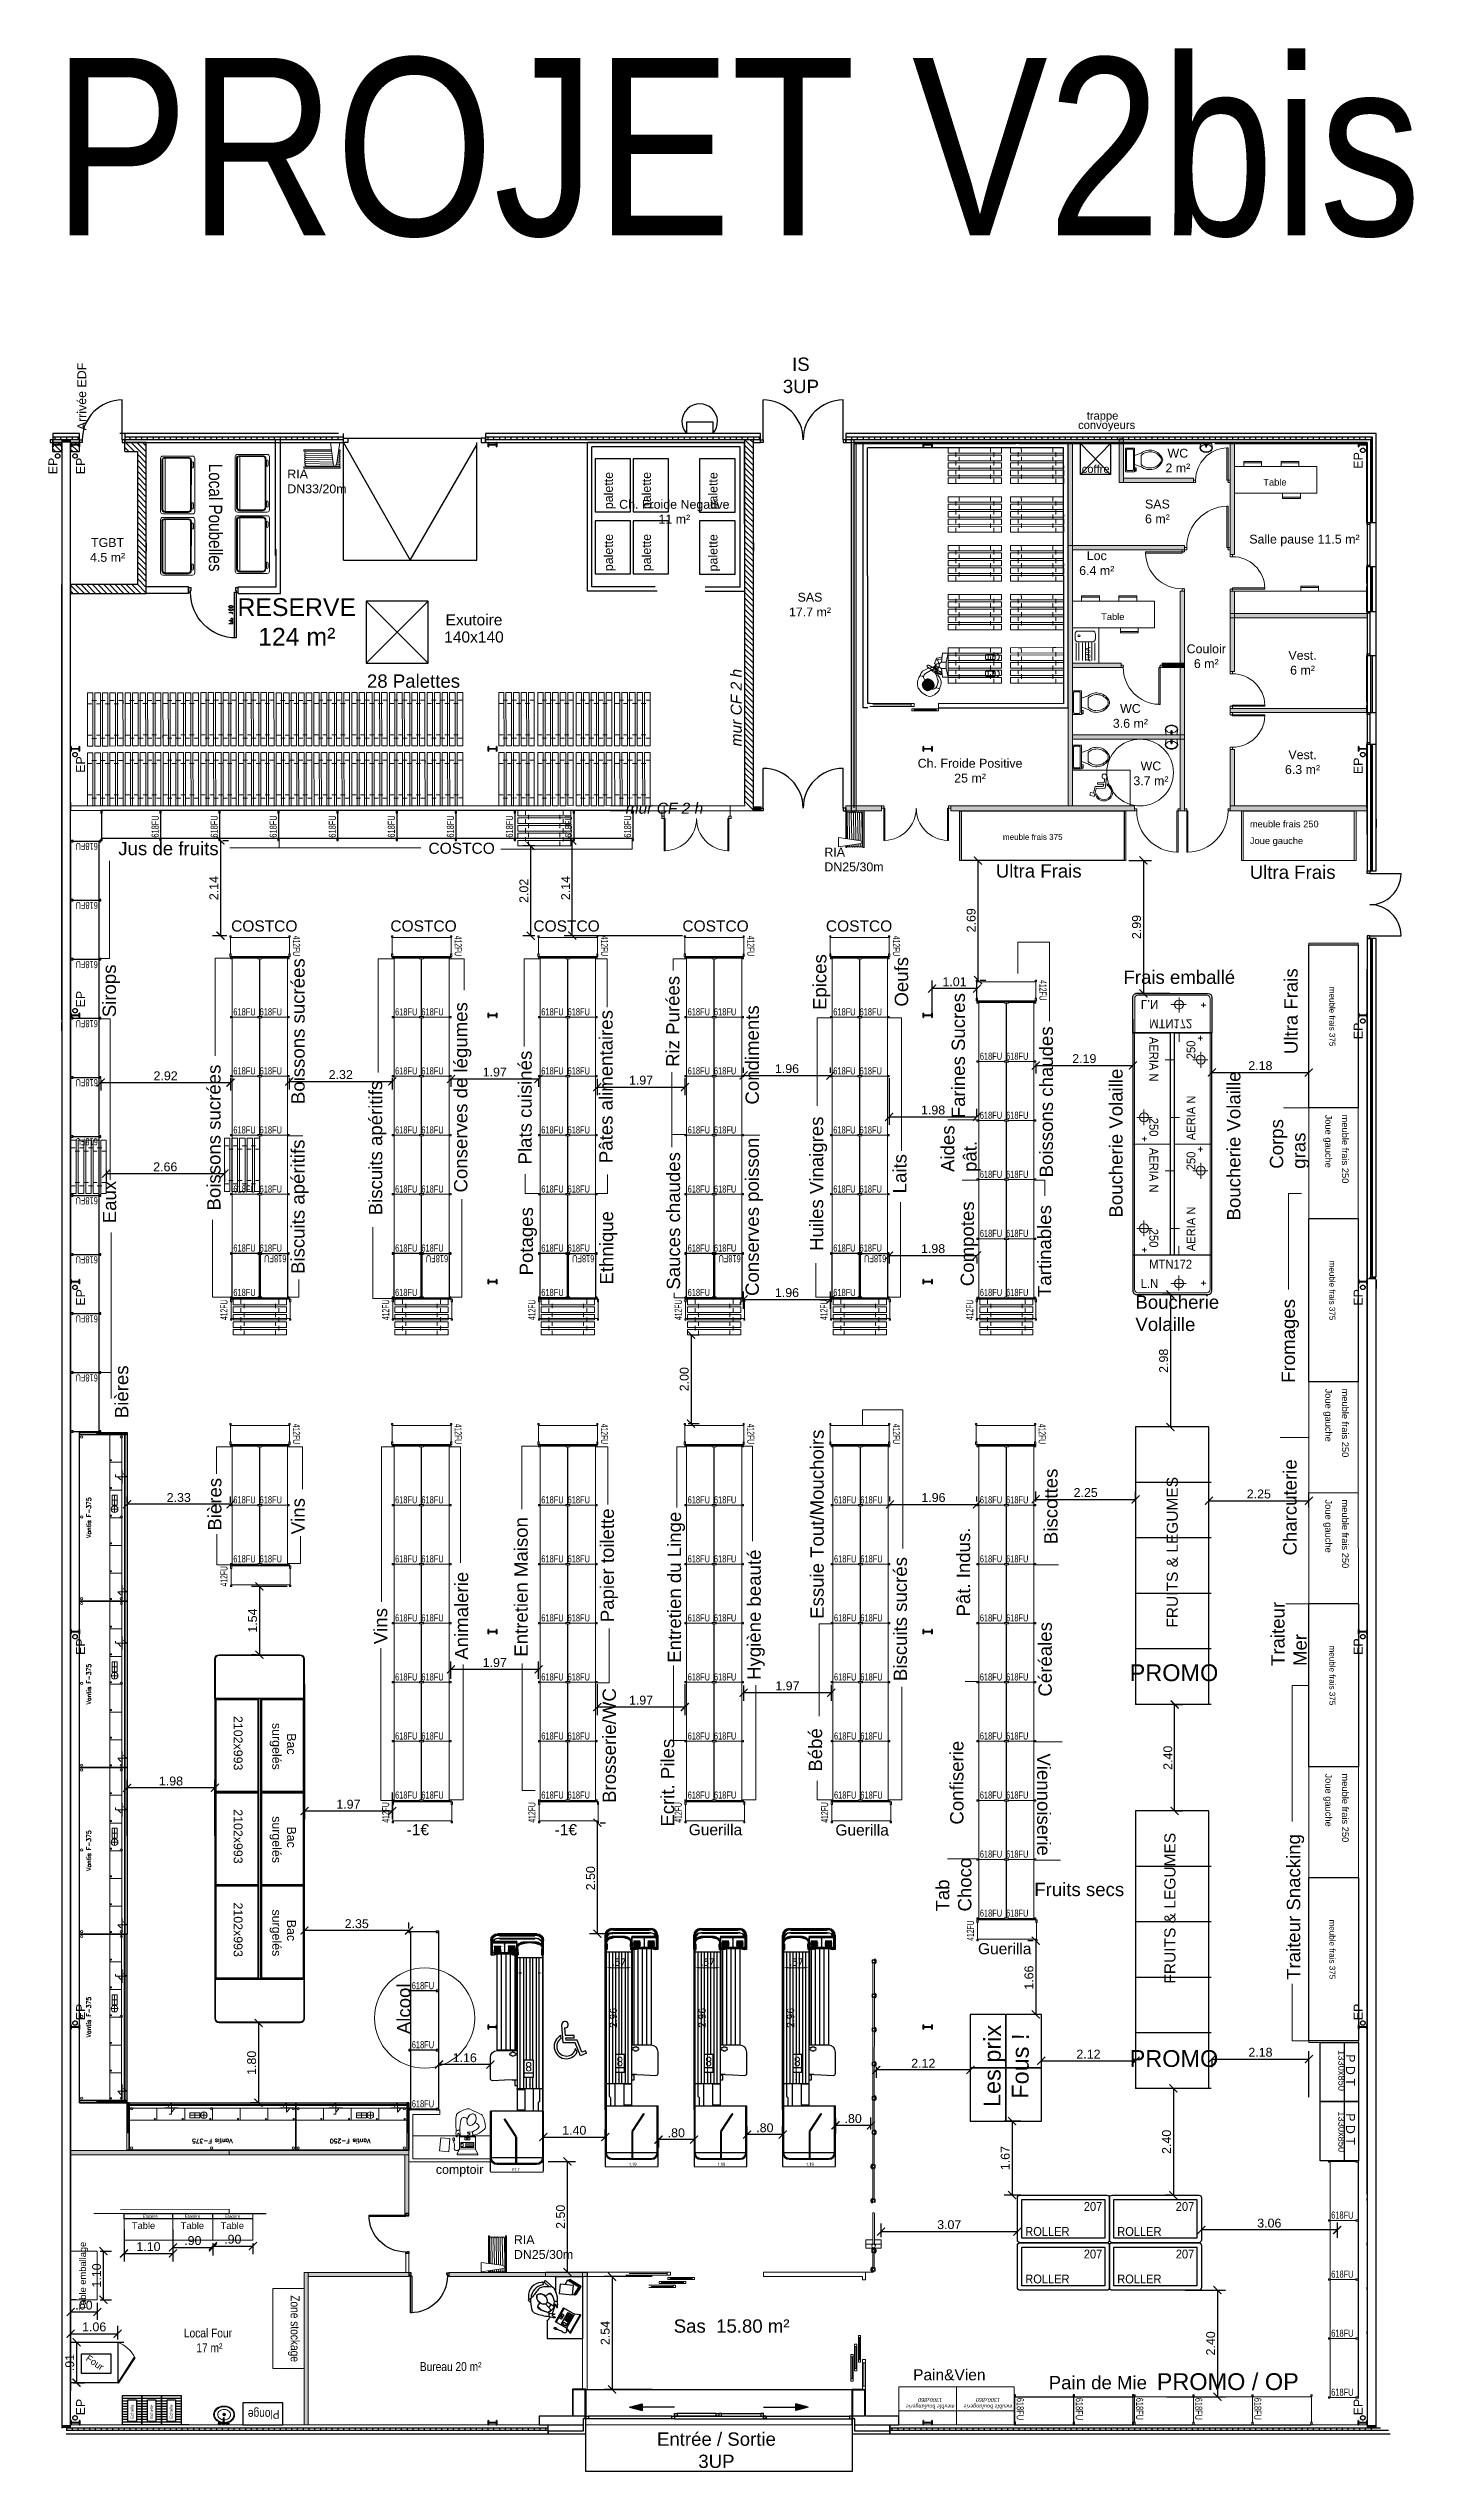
# Model space of a CAD drawing. Header units: millimetres. Extents: x 15590 to 15992, y 1055 to 1132.
# Drawn here: x 15840.6 to 15871.3, y 1069.7 to 1124.2 of the extents above; entities that cross this region are included whole.
import ezdxf
from ezdxf.enums import TextEntityAlignment as Align
from ezdxf.lldxf.tags import DXFTag

# ---------------------------------------------------------------- set-up
doc = ezdxf.new("R2010")
doc.units = ezdxf.units.MM
doc.header["$MEASUREMENT"] = 0
for name, pattern in [('ACAD_ISO07W100', [3.5, 0.5, -3]), ('Cache', [564.444447, 282.222223, -282.222223]), ('CACHE2', [0.1875, 0.125, -0.0625]), ('Caché4', [2.3812, 1.5875, -0.7937]), ('Court', [0.25, 0.05, -0.075, 0.05, -0.075]), ('Tirets', [0.004586, 0.002822, -0.001764]), ('Tirets courts A', [0.4, 0.2, -0.2])]:
    doc.linetypes.add(name, pattern=pattern)
doc.layers.get('0').update_dxf_attribs({"lineweight": 9})
for name, color, linetype, lineweight in [('0$2E', 7, 'Continuous', 0), ('DM cloison', 7, 'Continuous', 9), ('DM Divers', 7, 'Continuous', 9), ('DM locaux sociaux', 7, 'Continuous', 9), ('DM porte', 7, 'Continuous', 9), ('DM RIA', 7, 'Continuous', 9), ('DM sanitaire', 7, 'Continuous', 9), ('MAR CLOISONS', 3, 'Continuous', 15)]:
    doc.layers.add(name, color=color, linetype=linetype, lineweight=lineweight)
for name, color, linetype in [('007-GONDOLES', 5, 'Continuous'), ('03_Projet', 7, 'Continuous'), ('05_Textes', 7, 'Continuous'), ('59', 7, 'Continuous'), ('AEP-PTT-EDF', 7, 'Continuous'), ('AGR-CAISSE', 7, 'Continuous'), ('auvent 3D', 7, 'Continuous'), ('caisse', 7, 'Continuous'), ('CAISSES', 7, 'Continuous'), ('Cotation', 7, 'Continuous'), ('DRAUF', 7, 'Continuous'), ('EP', 7, 'Continuous'), ('FAMILLES', 8, 'Continuous'), ('frais', 5, 'Continuous'), ('GOND', 6, 'Continuous'), ('gondole', 6, 'Continuous'), ('Gondoles.VETTI', 7, 'Continuous'), ('le cartouche', 7, 'Continuous'), ('MENUISERIES_INT', 1, 'Continuous'), ('Mobilier', 252, 'Continuous'), ('murs exterieurs.P', 7, 'Continuous'), ('murs interieurs.P', 7, 'Continuous'), ('objet', 7, 'Continuous'), ('palette', 8, 'Continuous'), ('Parois', 7, 'Continuous'), ('PORTES', 15, 'Continuous'), ('structure', 7, 'Continuous'), ('surgeles', 4, 'Continuous'), ('texte.VETTI', 7, 'Continuous'), ('TITRES', 7, 'Continuous'), ('VISIBLE', 2, 'Continuous')]:
    doc.layers.add(name, color=color, linetype=linetype)
doc.layers.add('FACADES_Stylo_No__88', color=7, linetype='Continuous', lineweight=9, true_color=0xfb03ff)
doc.styles.add('Arial', font='arial.ttf')
doc.styles.add('Arial Narrow', font='ARIALN.TTF', dxfattribs={"height": 0.3})
doc.styles.add('Cotation', font='Romans.shx')
doc.styles.add('GENERATED_STYLE_2', font='')
doc.styles.add('GENERATED_STYLE_3', font='')
doc.styles.add('SEACAD_seiso_ttf', font='seiso.ttf')
doc.styles.get("Standard").update_dxf_attribs({"font": 'swiss.ttf', "height": 0.2})
doc.styles.add('STYLE_GENERE_1', font='arial.ttf')
doc.styles.add('txt', font='txt_____.ttf', dxfattribs={"height": 0.2})
doc.styles.get('GENERATED_STYLE_2').set_extended_font_data('Arial Occidental')
doc.styles.get('GENERATED_STYLE_3').set_extended_font_data('Arial Occidental', italic=True)
tags = doc.linetypes.add('CENTER2', pattern=[28.575, 19.05, -3.175, 3.175, -3.175]).pattern_tags.tags
tags[10:11] = [DXFTag(74, 4), DXFTag(75, 0), DXFTag(340, '0'), DXFTag(46, 0.0), DXFTag(50, 0.0), DXFTag(44, 0.0), DXFTag(45, 0.0)]
tags[8:9] = [DXFTag(74, 4), DXFTag(75, 0), DXFTag(340, '0'), DXFTag(46, 0.0), DXFTag(50, 0.0), DXFTag(44, 0.0), DXFTag(45, 0.0)]
tags[6:7] = [DXFTag(74, 4), DXFTag(75, 0), DXFTag(340, '0'), DXFTag(46, 0.0), DXFTag(50, 0.0), DXFTag(44, 0.0), DXFTag(45, 0.0)]
tags[4:5] = [DXFTag(74, 4), DXFTag(75, 0), DXFTag(340, '0'), DXFTag(46, 0.0), DXFTag(50, 0.0), DXFTag(44, 0.0), DXFTag(45, 0.0)]
doc.dimstyles.new('DECIMAL-100', dxfattribs={"dimtxt": 0.15, "dimasz": 0.1, "dimexe": 0.2, "dimexo": 0.2, "dimgap": 0.05, "dimtad": 1, "dimzin": 4, "dimdsep": 46, "dimtxsty": 'Cotation', "dimcen": -0.5, "dimclrd": 1, "dimclre": 1, "dimclrt": 1, "dimadec": 0, "dimazin": 0, "dimtfac": 0.75, "dimtix": 1, "dimtmove": 2, "dimatfit": 3, "dimfxl": 1, "dimtvp": 0.9, "dimtolj": 1, "dimarcsym": 0})
doc.dimstyles.get("Standard").update_dxf_attribs({"dimtxt": 0.2, "dimasz": 0.18, "dimexe": 0.18, "dimexo": 0.0625, "dimgap": 0.05, "dimtad": 1, "dimzin": 4, "dimdsep": 46, "dimtxsty": 'Standard', "dimblk": 'ARCHTICK', "dimcen": 0.09, "dimadec": 0, "dimazin": 0, "dimtfac": 1, "dimtofl": 0, "dimtmove": 0, "dimatfit": 3, "dimfxl": 1, "dimtolj": 1, "dimtzin": 0, "dimarcsym": 0})
pattern_1 = [(90, (15832.56519, 1074.85421), (-0.13, 8e-18), []), (180, (15832.56519, 1074.85421), (-8e-18, -0.13), [])]
pattern_2 = [(135, (15832.56519, 1074.85421), (-0.06363961, -0.06363961), [])]

msp = doc.modelspace()

# ---------------------------------------------------------------- texts
for s, height, p in [('Table', 0.15, (15842.482, 1075.118)), ('Etagère', 0.07, (15842.724, 1075.368)), ('Table', 0.15, (15843.582, 1075.118)), ('Etagère', 0.07, (15843.68, 1075.368)), ('Table', 0.15, (15844.482, 1075.118)), ('Etagère', 0.07, (15844.58, 1075.368))]:
    msp.add_text(s, height=height).set_placement(p)
msp.add_text('Table emballage', height=0.15, rotation=90).set_placement((15841.449, 1073.28))
at = {"color": 30, "char_height": 0.25, "width": 186.5934, "attachment_point": 2, "style": 'Arial Narrow'}
for s, insert in [('{\\fArial|b0|i0|c0|p34;COSTCO}', (15849.908, 1106.339)), ('{\\fArial|b0|i0|c0|p34;COSTCO}', (15845.464, 1104.589)), ('{\\fArial|b0|i0|c0|p34;COSTCO}', (15849.05, 1104.589)), ('{\\fArial|b0|i0|c0|p34;COSTCO}', (15852.271, 1104.589)), ('{\\fArial|b0|i0|c0|p34;COSTCO}', (15855.626, 1104.589)), ('{\\fArial|b0|i0|c0|p34;COSTCO}', (15858.858, 1104.589)), ('{\\fArial|b0|i0|c0|p34;Pain&Vien}', (15860.891, 1071.958))]:
    msp.add_mtext(s, dxfattribs=dict(at, insert=insert))
at = {"attachment_point": 2, "style": 'Arial Narrow'}
for s, insert, char_height, width, rotation in [('{\\fArial|b0|i0|c0|p34;\\C3;FRUITS & LEGUMES}', (15865.786, 1090.358), 0.25, 186.5934, 90), ('{\\fArial|b0|i0|c0|p34;\\C3;FRUITS & LEGUMES}', (15865.733, 1082.341), 0.25, 186.5934, 90), ('{\\fArial|b0|i0|c0|p34;Les prix Fous !}', (15861.669, 1078.79), 0.37811, 2.81838, 89.655)]:
    msp.add_mtext(s, dxfattribs=dict(at, insert=insert, char_height=char_height, width=width, rotation=rotation))
for s, insert, char_height, width in [('{\\fArial|b0|i0|c0|p34;\\C1;PROMO }', (15865.95, 1087.834), 0.37811, 11.06971), ('{\\fArial|b0|i0|c0|p34;\\C1;-1€}', (15848.921, 1084.235), 0.25, 3.46502), ('{\\fArial|b0|i0|c0|p34;\\C1;-1€}', (15852.255, 1084.235), 0.25, 3.46502), ('{\\fArial|b0|i0|c0|p34;\\C1;Guerilla}', (15855.624, 1084.235), 0.25, 3.46502), ('{\\fArial|b0|i0|c0|p34;\\C1;Guerilla}', (15858.927, 1084.228), 0.25, 3.46502), ('{\\fArial|b0|i0|c0|p34;\\C1;Guerilla}', (15862.138, 1081.555), 0.25, 3.46502), ('{\\fArial|b0|i0|c0|p34;\\C1;PROMO }', (15865.95, 1079.145), 0.37811, 11.06971), ('{\\fArial|b0|i0|c0|p34;\\C1;PROMO / OP }', (15867.161, 1071.868), 0.37811, 11.06971)]:
    msp.add_mtext(s, dxfattribs=dict(at, insert=insert, char_height=char_height, width=width))
at = {"insert": (15849.327, 1076.558), "char_height": 0.2, "attachment_point": 1}
msp.add_mtext_dynamic_manual_height_columns('comptoir', width=0.86404, gutter_width=1, heights=[0.313], dxfattribs=at)
at = {"insert": (15841.515, 1072.293), "char_height": 0.15, "width": 6.22575, "attachment_point": 1, "rotation": 325.3889}
msp.add_mtext('Four', dxfattribs=at)
at = {"layer": '05_Textes', "width": 2.66616, "attachment_point": 2, "rotation": 270, "style": 'Arial Narrow'}
for s, insert, char_height in [('Local Poubelles', (15844.517, 1113.662), 0.3), ('Zone stockage', (15846.257, 1072.873), 0.2)]:
    msp.add_mtext(s, dxfattribs=dict(at, insert=insert, char_height=char_height))
at = {"layer": '05_Textes', "char_height": 0.2, "width": 2.66616, "attachment_point": 2, "style": 'Arial Narrow'}
for s, insert in [('Local Four\\P 17 m²', (15844.195, 1072.874)), ('Bureau 20 m²', (15849.661, 1072.118))]:
    msp.add_mtext(s, dxfattribs=dict(at, insert=insert))
at = {"layer": 'AEP-PTT-EDF', "linetype": 'Continuous', "insert": (15841.354, 1116.39), "char_height": 0.2, "attachment_point": 5, "rotation": 90, "style": 'GENERATED_STYLE_2'}
msp.add_mtext('{Arrivée EDF}', dxfattribs=at)
at = {"layer": 'DM Divers', "attachment_point": 2}
for s, insert, char_height, width in [('{\\C1;WC\\P2 m²}', (15866.037, 1115.213), 0.2, 3.36104), ('{\\C1;Ch. Froide Negative\\P11 m²}', (15854.698, 1114.061), 0.2, 3.36104), ('{\\C1;SAS\\P6 m²}', (15865.577, 1114.067), 0.2, 3.36104), ('{\\C1;TGBT\\P4.5 m²}', (15841.934, 1113.2), 0.2, 3.36104), ('{\\C1;Loc\\P6.4 m²}', (15864.211, 1112.904), 0.2, 3.36104), ('{\\C1;Salle pause 11.5 m²}', (15868.888, 1113.277), 0.2, 3.36104), ('{\\C1;RESERVE\\P124 m²}', (15846.195, 1111.846), 0.4, 3.36104), ('{\\C1;SAS\\P17.7 m²}', (15857.753, 1111.97), 0.2, 3.36104), ('{\\C1;Couloir\\P6 m²}', (15866.677, 1110.807), 0.2, 3.36104), ('{\\C1;Vest.\\P6 m²}', (15868.845, 1110.66), 0.2, 3.36104), ('{\\C1;WC\\P3.6 m²}', (15864.969, 1109.462), 0.2, 3.36104), ('{\\C1;Vest.\\P6.3 m²}', (15868.845, 1108.421), 0.2, 3.36104), ('{\\C1;Ch. Froide Positive\\P25 m²}', (15861.358, 1108.229), 0.2, 3.36104), ('{\\C1;WC\\P3.7 m²}', (15865.431, 1108.168), 0.2, 3.36104), ('Sas  15.80 m²', (15855.988, 1073.081), 0.3, 6.6142)]:
    msp.add_mtext(s, dxfattribs=dict(at, insert=insert, char_height=char_height, width=width))
at = {"layer": 'DM sanitaire'}
msp.add_text('Evier', height=0.15, rotation=270, dxfattribs=at).set_placement((15863.952, 1110.889))
at = {"layer": 'EP', "linetype": 'Continuous', "char_height": 0.2, "attachment_point": 5, "rotation": 90, "style": 'GENERATED_STYLE_2'}
for insert in [(15840.704, 1114.825), (15841.327, 1114.825), (15870.096, 1114.95), (15841.327, 1108.1), (15870.096, 1108.07), (15841.327, 1102.817), (15870.096, 1102.1), (15841.327, 1096.099), (15870.096, 1096.099), (15841.327, 1088.233), (15870.096, 1088.233), (15841.327, 1080.005), (15870.096, 1080.005), (15841.327, 1071.106), (15870.096, 1071.106)]:
    msp.add_mtext('{EP}', dxfattribs=dict(at, insert=insert))
at = {"layer": 'FAMILLES', "color": 0, "char_height": 0.3, "attachment_point": 1, "style": 'Arial'}
for s, insert, width in [('28 Palettes', (15847.776, 1110.13), 7.36144), ('Jus de fruits', (15842.176, 1106.359), 7.36144), ('{\\C5;Ultra Frais}', (15861.938, 1105.853), 7.36144), ('{\\C5;Ultra Frais}', (15867.656, 1105.826), 7.36144), ('{\\C5;Frais emballé}', (15864.812, 1103.461), 7.36144), ('{\\C5;Boucherie Volaille}', (15865.081, 1096.142), 2.0752), ('Fruits secs', (15862.803, 1082.914), 7.36144), ('Pain de Mie', (15863.129, 1071.807), 7.36144)]:
    msp.add_mtext(s, dxfattribs=dict(at, insert=insert, width=width))
for s, insert, width, rotation in [('Sirops', (15841.823, 1102.409), 7.36144, 90), ('Boissons sucrées', (15846.073, 1100.452), 7.36144, 90), ('Epices', (15857.822, 1102.572), 7.36144, 90), ('Oeufs', (15859.663, 1102.649), 7.36144, 90), ('Riz Purées', (15854.513, 1101.291), 7.36144, 90), ('{\\C5;Ultra Frais}', (15868.435, 1101.578), 7.36144, 90), ('Conserves de légumes', (15849.737, 1098.462), 7.36144, 90), ('Pâtes alimentaires', (15853.009, 1099.123), 7.36144, 90), ('Condiments', (15856.301, 1100.442), 7.36144, 90), ('Farines Sucres', (15860.943, 1100.135), 7.36144, 90), ('Boissons chaudes', (15862.925, 1098.802), 7.36144, 90), ('Boissons sucrées', (15844.178, 1098.057), 7.36144, 90), ('Plats cuisinés', (15851.186, 1099.093), 7.36144, 90), ('Biscuits apéritifs', (15847.82, 1097.949), 7.36144, 90), ('{\\C5;Boucherie Volaille}', (15864.493, 1097.896), 7.36144, 90), ('{\\C5;Boucherie Volaille}', (15867.146, 1097.832), 7.36144, 90), ('Huiles Vinaigres', (15857.75, 1097.145), 7.36144, 90), ('Aides pât.', (15860.705, 1098.924), 1.20332, 90), ('{\\C5;Corps gras}', (15868.11, 1098.996), 1.39288, 90), ('Biscuits apéritifs', (15846.07, 1096.627), 7.36144, 90), ('Sauces chaudes', (15854.527, 1096.273), 7.36144, 90), ('Conserves poisson', (15856.301, 1096.132), 7.36144, 90), ('Laits', (15859.625, 1098.442), 7.36144, 90), ('Eaux', (15841.828, 1097.768), 7.36144, 90), ('Potages', (15851.214, 1096.594), 7.36144, 90), ('Compotes', (15861.146, 1096.351), 7.36144, 90), ('Tartinables', (15862.884, 1096.106), 7.36144, 90), ('Ethnique', (15853.021, 1096.388), 7.36144, 90), ('{\\C5;Fromages}', (15868.375, 1094.176), 7.36144, 90), ('Bières', (15842.101, 1093.379), 7.36144, 90), ('Essuie Tout/Mouchoirs', (15857.762, 1088.859), 7.36144, 90), ('Biscottes', (15863.027, 1090.542), 7.36144, 90), ('{\\C5;Charcuterie}', (15868.412, 1090.286), 7.36144, 90), ('Bières', (15844.198, 1090.846), 7.36144, 90), ('Vins', (15846.075, 1090.763), 7.36144, 90), ('Entretien Maison', (15851.096, 1088.006), 7.36144, 90), ('Papier toilette', (15853.036, 1088.784), 7.36144, 90), ('Entretien du Linge', (15854.549, 1087.87), 7.36144, 90), ('Pât. Indus.', (15861.059, 1088.911), 7.36144, 90), ('Animalerie', (15849.755, 1087.938), 7.36144, 90), ('Hygiène beauté', (15856.345, 1087.484), 7.36144, 90), ('Biscuits sucrés', (15859.637, 1087.457), 7.36144, 90), ('Vins', (15847.932, 1088.287), 7.36144, 90), ('Céréales', (15862.898, 1087.109), 7.36144, 90), ('{\\C5;Traiteur Mer}', (15868.139, 1087.797), 1.50184, 90), ('Brosserie/WC', (15853.083, 1084.713), 7.36144, 90), ('Ecrit. Piles', (15854.395, 1084.178), 7.36144, 90), ('Bébé', (15857.725, 1085.417), 7.36144, 90), ('Confiserie', (15860.909, 1084.225), 7.36144, 90), ('Viennoiserie', (15863.168, 1085.828), 7.36144, 270), ('{\\C5;Traiteur Snacking}', (15868.492, 1080.727), 7.36144, 90), ('Tab Choco', (15860.588, 1082.267), 1.10209, 90), ('Alcool', (15848.456, 1079.505), 7.36144, 90)]:
    msp.add_mtext(s, dxfattribs=dict(at, insert=insert, width=width, rotation=rotation))
at = {"layer": 'le cartouche', "color": 1, "style": 'Arial Narrow'}
msp.add_text('PROJET V2bis', height=4, dxfattribs=at).set_placement((15840.702, 1120.016))
at = {"layer": 'murs interieurs.P', "linetype": 'Continuous', "insert": (15850.186, 1111.165), "char_height": 0.25, "attachment_point": 5, "line_spacing_factor": 0.925552, "style": 'GENERATED_STYLE_2'}
msp.add_mtext('{Exutoire\\P140x140}', dxfattribs=at)
at = {"layer": 'texte.VETTI', "linetype": 'Continuous', "insert": (15856.093, 1109.382), "char_height": 0.25, "attachment_point": 5, "rotation": 90, "style": 'GENERATED_STYLE_3'}
msp.add_mtext('{mur CF 2 h}', dxfattribs=at)
at = {"layer": 'texte.VETTI', "linetype": 'Continuous', "insert": (15854.475, 1107.115), "char_height": 0.25, "attachment_point": 5, "style": 'GENERATED_STYLE_3'}
msp.add_mtext('{mur CF 2 h}', dxfattribs=at)
at = {"layer": 'TITRES', "color": 7, "style": 'Arial'}
for s, p in [('convoyeurs', (15863.79, 1115.659)), ('trappe', (15863.985, 1115.869)), ('coffre', (15863.872, 1114.668))]:
    msp.add_text(s, height=0.18, dxfattribs=at).set_placement(p)

# ---------------------------------------------------------------- blocks, each defined once
blk = doc.blocks.new('*U14')
at = {"layer": 'DM cloison'}
blk.add_hatch(color=3, dxfattribs=at).paths.add_polyline_path([(116, 1000), (0, 1000), (0, -7300), (116, -7300)])
blk.add_lwpolyline([(0, 1000), (0, -7300), (116, -7300), (116, 1000)], close=True, dxfattribs=at)
blk = doc.blocks.new('*U290')
at = {"layer": 'DM cloison'}
blk.add_hatch(color=3, dxfattribs=at).paths.add_polyline_path([(-237, 116), (-237, 0), (570, 0), (570, 116)])
blk.add_lwpolyline([(-237, 0), (570, 0), (570, 116), (-237, 116)], close=True, dxfattribs=at)
blk = doc.blocks.new('*U291')
at = {"layer": 'DM cloison'}
blk.add_hatch(color=3, dxfattribs=at).paths.add_polyline_path([(-2736, 116), (-2736, 0), (1400, 0), (1400, 116)])
blk.add_lwpolyline([(-2736, 0), (1400, 0), (1400, 116), (-2736, 116)], close=True, dxfattribs=at)
blk = doc.blocks.new('*U18')
at = {"layer": 'DM cloison'}
blk.add_hatch(color=3, dxfattribs=at).paths.add_polyline_path([(-2085, 116), (-2085, 0), (1000, 0), (1000, 116)])
blk.add_lwpolyline([(-2085, 0), (1000, 0), (1000, 116), (-2085, 116)], close=True, dxfattribs=at)
blk = doc.blocks.new('*U19')
at = {"layer": 'DM cloison'}
blk.add_hatch(color=2, dxfattribs=at).paths.add_polyline_path([(-2085, 96), (-2085, 0), (1000, 0), (1000, 96)])
blk.add_lwpolyline([(-2085, 0), (1000, 0), (1000, 96), (-2085, 96)], close=True, dxfattribs=at)
blk = doc.blocks.new('*U24')
at = {"layer": 'DM cloison'}
blk.add_hatch(color=2, dxfattribs=at).paths.add_polyline_path([(96, 1616), (0, 1616), (0, 0), (96, 0)])
blk.add_lwpolyline([(0, 1616), (0, 0), (96, 0), (96, 1616)], close=True, dxfattribs=at)
blk = doc.blocks.new('*U21')
at = {"layer": 'DM cloison'}
blk.add_hatch(color=2, dxfattribs=at).paths.add_polyline_path([(96, 1271), (0, 1271), (0, 0), (96, 0)])
blk.add_lwpolyline([(0, 1271), (0, 0), (96, 0), (96, 1271)], close=True, dxfattribs=at)
blk = doc.blocks.new('*U20')
at = {"layer": 'DM porte'}
for p, q in [((50, 0), (0, 0)), ((0, 0), (0, -50)), ((50, -50), (50, 0)), ((0, -50), (50, -50)), ((15, -50), (15, -55)), ((15, -55), (25, -55)), ((25, -55), (25, -50)), ((50, -50), (50, -75)), ((50, -50), (780, -50)), ((50, -75), (780, -75)), ((780, -75), (780, -50)), ((0, -780), (0, -830)), ((50, -780), (0, -780)), ((0, -830), (50, -830)), ((15, -775), (25, -775)), ((15, -780), (15, -775)), ((25, -775), (25, -780)), ((50, -830), (50, -780))]:
    blk.add_line(p, q, dxfattribs=at)
blk.add_arc((50, -50), 730, 270, 358.0374, dxfattribs=at)
blk = doc.blocks.new('*U35')
at = {"layer": 'DM cloison'}
blk.add_hatch(color=2, dxfattribs=at).paths.add_polyline_path([(96, 1806), (0, 1806), (0, 0), (96, 0)])
blk.add_lwpolyline([(0, 1806), (0, 0), (96, 0), (96, 1806)], close=True, dxfattribs=at)
blk = doc.blocks.new('*U23')
at = {"layer": 'DM cloison'}
blk.add_hatch(color=2, dxfattribs=at).paths.add_polyline_path([(0, 96), (0, 0), (2526, 0), (2526, 96)])
blk.add_lwpolyline([(0, 0), (2526, 0), (2526, 96), (0, 96)], close=True, dxfattribs=at)
blk = doc.blocks.new('Porte 93')
at = {"layer": 'DM porte'}
for p, q in [((-75, 980), (-50, 980)), ((-75, 50), (-75, 980)), ((-50, 50), (-50, 980)), ((-1030, 0), (-1030, 50)), ((-1030, 50), (-980, 50)), ((-980, 0), (-1030, 0)), ((-980, 50), (-980, 0)), ((-975, 25), (-980, 25)), ((-980, 15), (-975, 15)), ((-975, 15), (-975, 25)), ((-50, 50), (-75, 50)), ((-55, 15), (-55, 25)), ((-55, 25), (-50, 25)), ((-50, 15), (-55, 15)), ((-50, 50), (0, 50)), ((-50, 0), (-50, 50)), ((0, 0), (-50, 0)), ((0, 50), (0, 0))]:
    blk.add_line(p, q, dxfattribs=at)
blk.add_arc((-50, 50), 930, 91.5404, 180, dxfattribs=at)
blk = doc.blocks.new('*U25')
at = {"layer": 'DM sanitaire'}
for p, q in [((-64, 533), (-267, 533)), ((-267, 533), (-267, 0)), ((-267, 0), (-64, 0)), ((-241, 483), (-241, 51)), ((-114, 508), (-216, 508)), ((-216, 25), (-114, 25)), ((-89, 51), (-89, 483)), ((-64, 0), (-64, 533)), ((-64, 368), (89, 419)), ((-64, 165), (89, 114)), ((-64, 89), (-25, 89)), ((-51, 64), (-64, 64)), ((-51, 13), (-51, 64)), ((-25, 13), (-51, 13)), ((-25, 89), (-25, 13)), ((89, 368), (89, 165))]:
    blk.add_line(p, q, dxfattribs=at)
for centre, radius, start, end in [((-219, 486), 22.5, 81.8699, 188.1301), ((-219, 48), 22.5, 171.8699, 278.1301), ((-111, 486), 22.5, 351.8699, 98.1301), ((-111, 48), 22.5, 261.8699, 8.1301), ((281, 177), 309, 22.0284, 128.5307), ((287, 160), 288, 31.053, 133.6321), ((281, 356), 309, 231.4691, 337.9714), ((287, 373), 288, 226.3677, 328.9468), ((441, 267), 102, 335.7318, 24.2682), ((470, 267), 102, 344.8605, 15.1395)]:
    blk.add_arc(centre, radius, start, end, dxfattribs=at)
blk = doc.blocks.new('Lavabo')
at = {"layer": 'DM sanitaire', "color": 7, "linetype": 'Continuous'}
for p, q in [((-175, 0), (-200, -183)), ((175, 0), (-175, 0)), ((200, -183), (175, 0)), ((-200, -183), (-196, -209)), ((-196, -209), (-185, -234)), ((-185, -234), (-166, -257)), ((-183, -183), (-180, -160)), ((-180, -206), (-183, -183)), ((-180, -160), (-170, -139)), ((-170, -228), (-180, -206)), ((-170, -139), (-153, -118)), ((-153, -248), (-170, -228)), ((-166, -257), (-142, -278)), ((-153, -118), (-130, -101)), ((-130, -266), (-153, -248)), ((-142, -278), (-111, -294)), ((-130, -101), (-102, -86)), ((-102, -280), (-130, -266)), ((-111, -294), (-77, -306)), ((-102, -86), (-70, -75)), ((-70, -291), (-102, -280)), ((-77, -306), (-39, -314)), ((-70, -75), (-36, -69)), ((-36, -298), (-70, -291)), ((-39, -314), (0, -317)), ((-36, -69), (0, -67)), ((0, -300), (-36, -298)), ((-23, -25), (-25, -29)), ((-25, -29), (-25, -34)), ((-25, -34), (-25, -38)), ((-25, -38), (-23, -42)), ((-23, -26), (-24, -30)), ((-24, -30), (-24, -35)), ((-24, -31), (-24, -32)), ((-24, -32), (-24, -34)), ((-24, -35), (-21, -75)), ((-24, -35), (-21, -75)), ((-24, -35), (-24, -35)), ((-22, -21), (-23, -25)), ((-21, -22), (-23, -26)), ((-23, -42), (-23, -42)), ((-19, -17), (-22, -21)), ((-19, -18), (-21, -22)), ((-21, -75), (-20, -79)), ((-21, -75), (-20, -78)), ((-20, -78), (-19, -82)), ((-20, -79), (-19, -83)), ((-16, -14), (-19, -17)), ((-16, -15), (-19, -18)), ((-19, -82), (-17, -85)), ((-19, -83), (-17, -86)), ((-18, -85), (-11, -138)), ((-17, -85), (-15, -88)), ((-17, -86), (-15, -89)), ((-12, -12), (-16, -14)), ((-12, -13), (-16, -15)), ((-15, -88), (-12, -90)), ((-15, -89), (-12, -91)), ((-14, -73), (-14, -58)), ((-14, -58), (14, -58)), ((-14, -59), (14, -59)), ((-13, -76), (-14, -73)), ((-13, -78), (-13, -76)), ((-12, -80), (-13, -78)), ((-9, -10), (-12, -12)), ((-9, -11), (-12, -13)), ((-10, -82), (-12, -80)), ((-12, -90), (-9, -92)), ((-12, -91), (-9, -93)), ((-11, -138), (-11, -140)), ((-11, -140), (-10, -142)), ((-9, -84), (-10, -82)), ((-10, -142), (-9, -143)), ((-4, -9), (-9, -10)), ((-4, -10), (-9, -11)), ((-7, -85), (-9, -84)), ((-9, -92), (-6, -93)), ((-9, -93), (-6, -94)), ((-9, -143), (-7, -145)), ((-5, -86), (-7, -85)), ((-7, -145), (-6, -146)), ((-6, -93), (-2, -94)), ((-6, -94), (-2, -95)), ((-6, -146), (-4, -147)), ((-2, -87), (-5, -86)), ((0, -9), (-4, -9)), ((0, -9), (-4, -10)), ((-4, -147), (-2, -148)), ((0, -87), (-2, -87)), ((-2, -94), (2, -94)), ((-2, -95), (2, -95)), ((-2, -148), (0, -148)), ((4, -9), (0, -9)), ((4, -10), (0, -9)), ((0, -67), (36, -69)), ((2, -87), (0, -87)), ((0, -148), (2, -148)), ((36, -298), (0, -300)), ((0, -317), (39, -314)), ((5, -86), (2, -87)), ((2, -94), (6, -93)), ((2, -95), (6, -94)), ((2, -148), (4, -147)), ((9, -10), (4, -9)), ((9, -11), (4, -10)), ((4, -147), (6, -146)), ((7, -85), (5, -86)), ((6, -93), (9, -92)), ((6, -94), (9, -93)), ((6, -146), (7, -145)), ((9, -84), (7, -85)), ((7, -145), (9, -143)), ((12, -12), (9, -10)), ((12, -13), (9, -11)), ((10, -82), (9, -84)), ((9, -92), (12, -90)), ((9, -93), (12, -91)), ((9, -143), (10, -142)), ((12, -80), (10, -82)), ((10, -142), (11, -140)), ((11, -138), (18, -85)), ((11, -140), (11, -138)), ((16, -14), (12, -12)), ((16, -15), (12, -13)), ((13, -78), (12, -80)), ((12, -90), (15, -88)), ((12, -91), (15, -89)), ((14, -73), (13, -76)), ((13, -76), (13, -78)), ((14, -58), (14, -73)), ((15, -88), (17, -85)), ((15, -89), (17, -86)), ((19, -17), (16, -14)), ((19, -18), (16, -15)), ((17, -85), (19, -82)), ((17, -86), (19, -83)), ((22, -21), (19, -17)), ((21, -22), (19, -18)), ((19, -82), (20, -78)), ((19, -83), (20, -79)), ((20, -79), (21, -75)), ((20, -78), (21, -75)), ((23, -26), (21, -22)), ((21, -75), (24, -35)), ((21, -75), (24, -35)), ((23, -25), (22, -21)), ((25, -29), (23, -25)), ((24, -30), (23, -26)), ((23, -42), (25, -38)), ((23, -42), (23, -42)), ((24, -35), (24, -30)), ((24, -32), (24, -31)), ((24, -34), (24, -32)), ((24, -35), (24, -35)), ((25, -34), (25, -29)), ((25, -38), (25, -34)), ((36, -69), (70, -75)), ((70, -291), (36, -298)), ((39, -314), (77, -306)), ((70, -75), (102, -86)), ((102, -280), (70, -291)), ((77, -306), (111, -294)), ((102, -86), (130, -101)), ((130, -266), (102, -280)), ((111, -294), (142, -278)), ((130, -101), (153, -118)), ((153, -248), (130, -266)), ((142, -278), (166, -257)), ((153, -118), (170, -139)), ((170, -228), (153, -248)), ((166, -257), (185, -234)), ((170, -139), (180, -160)), ((180, -206), (170, -228)), ((180, -160), (183, -183)), ((183, -183), (180, -206)), ((185, -234), (196, -209)), ((196, -209), (200, -183))]:
    blk.add_line(p, q, dxfattribs=at)
blk.add_circle((0, -100), 30, dxfattribs=at)
blk = doc.blocks.new('Cigle handicapé')
at = {"layer": 'DM sanitaire', "color": 0, "linetype": 'ByBlock'}
for p, q in [((-235, -25), (-199, 123)), ((-172, 85), (-222, -96)), ((-199, 123), (-15, 124)), ((28, 86), (-172, 85)), ((-144, 213), (4, 214)), ((-144, 181), (-144, 213)), ((-3, 182), (-144, 181)), ((-15, 124), (-3, 182)), ((4, 214), (20, 296)), ((60, 322), (28, 86)), ((73, 183), (69, 154)), ((-315, -68), (-301, -11)), ((-222, -96), (-315, -68)), ((-301, -11), (-235, -25)), ((-192, -44), (-165, -37))]:
    blk.add_line(p, q, dxfattribs=at)
for centre, radius, start, end in [((0, 0), 197, 192.7923, 68.4146), ((0, 0), 169, 192.7923, 66.0275), ((13, 353), 56.3, 326.5723, 277.3675)]:
    blk.add_arc(centre, radius, start, end, dxfattribs=at)
blk = doc.blocks.new('Handi sanitaire')
at = {"layer": 'DM sanitaire'}
blk.add_lwpolyline([(0, 0), (1300, 0), (1300, 800), (0, 800)], close=True, dxfattribs=at)
blk.add_blockref('Cigle handicapé', (712, 309), dxfattribs=at)
blk = doc.blocks.new('*U34')
at = {"layer": 'DM cloison'}
blk.add_hatch(color=2, dxfattribs=at).paths.add_polyline_path([(96, 3338), (0, 3338), (0, 0), (96, 0)])
blk.add_lwpolyline([(0, 3338), (0, 0), (96, 0), (96, 3338)], close=True, dxfattribs=at)
blk = doc.blocks.new('*U29')
at = {"layer": 'DM cloison'}
blk.add_hatch(color=2, dxfattribs=at).paths.add_polyline_path([(500, 96), (500, 0), (1000, 0), (1000, 96)])
blk.add_lwpolyline([(500, 0), (1000, 0), (1000, 96), (500, 96)], close=True, dxfattribs=at)
blk = doc.blocks.new('*U31')
at = {"layer": 'DM porte'}
for p, q in [((-880, 50), (-930, 50)), ((-930, 50), (-930, 0)), ((-930, 0), (-880, 0)), ((-880, 0), (-880, 50)), ((-880, 35), (-875, 35)), ((-875, 25), (-880, 25)), ((-875, 35), (-875, 25)), ((-50, 0), (-75, 0)), ((-75, 0), (-75, -830)), ((-55, 35), (-55, 25)), ((-50, 35), (-55, 35)), ((-55, 25), (-50, 25)), ((-50, 50), (-50, 0)), ((0, 50), (-50, 50)), ((-50, 0), (0, 0)), ((-50, 0), (-50, -830)), ((0, 0), (0, 50)), ((-75, -830), (-50, -830))]:
    blk.add_line(p, q, dxfattribs=at)
blk.add_arc((-50, 0), 830, 180, 268.274, dxfattribs=at)
blk = doc.blocks.new('*U32')
at = {"layer": 'DM cloison'}
blk.add_hatch(color=2, dxfattribs=at).paths.add_polyline_path([(0, 96), (0, 0), (1096, 0), (1096, 96)])
blk.add_lwpolyline([(0, 0), (1096, 0), (1096, 96), (0, 96)], close=True, dxfattribs=at)
blk = doc.blocks.new('*U33')
at = {"layer": 'DM porte'}
for p, q in [((-50, 0), (0, 0)), ((0, 0), (0, -50)), ((-50, -50), (-880, -50)), ((-880, -75), (-880, -50)), ((-50, -75), (-880, -75)), ((-50, -50), (-50, 0)), ((0, -50), (-50, -50)), ((-50, -50), (-50, -75)), ((-25, -55), (-25, -50)), ((-15, -55), (-25, -55)), ((-15, -50), (-15, -55)), ((-50, -930), (-50, -880)), ((-50, -880), (0, -880)), ((0, -930), (-50, -930)), ((-15, -875), (-25, -875)), ((-25, -875), (-25, -880)), ((-15, -880), (-15, -875)), ((0, -880), (0, -930))]:
    blk.add_line(p, q, dxfattribs=at)
blk.add_arc((-50, -50), 830, 181.726, 270, dxfattribs=at)
blk = doc.blocks.new('*U22')
at = {"layer": 'DM cloison'}
blk.add_hatch(color=2, dxfattribs=at).paths.add_polyline_path([(96, 2236), (0, 2236), (0, -285), (96, -285)])
blk.add_lwpolyline([(0, 2236), (0, -285), (96, -285), (96, 2236)], close=True, dxfattribs=at)
blk = doc.blocks.new('*U36')
at = {"layer": 'DM cloison'}
blk.add_hatch(color=2, dxfattribs=at).paths.add_polyline_path([(-1405, 96), (-1405, 0), (170, 0), (170, 96)])
blk.add_lwpolyline([(-1405, 0), (170, 0), (170, 96), (-1405, 96)], close=True, dxfattribs=at)
blk = doc.blocks.new('*U37')
at = {"layer": 'DM cloison'}
blk.add_hatch(color=2, dxfattribs=at).paths.add_polyline_path([(96, 1000), (0, 1000), (0, 19), (96, 19)])
blk.add_lwpolyline([(0, 1000), (0, 19), (96, 19), (96, 1000)], close=True, dxfattribs=at)
blk = doc.blocks.new('Porte 73')
at = {"layer": 'DM porte'}
for p, q in [((-75, 780), (-50, 780)), ((-75, 50), (-75, 780)), ((-50, 50), (-50, 780)), ((-830, 0), (-830, 50)), ((-830, 50), (-780, 50)), ((-780, 0), (-830, 0)), ((-780, 50), (-780, 0)), ((-775, 25), (-780, 25)), ((-780, 15), (-775, 15)), ((-775, 15), (-775, 25)), ((-50, 50), (-75, 50)), ((-55, 15), (-55, 25)), ((-55, 25), (-50, 25)), ((-50, 15), (-55, 15)), ((-50, 50), (0, 50)), ((-50, 0), (-50, 50)), ((0, 0), (-50, 0)), ((0, 50), (0, 0))]:
    blk.add_line(p, q, dxfattribs=at)
blk.add_arc((-50, 50), 730, 91.9626, 180, dxfattribs=at)
blk = doc.blocks.new('*U39')
at = {"layer": 'DM cloison'}
blk.add_hatch(color=2, dxfattribs=at).paths.add_polyline_path([(96, 5864), (0, 5864), (0, 0), (96, 0)])
blk.add_lwpolyline([(0, 5864), (0, 0), (96, 0), (96, 5864)], close=True, dxfattribs=at)
blk = doc.blocks.new('*U329')
at = {"layer": 'DM cloison'}
blk.add_hatch(color=2, dxfattribs=at).paths.add_polyline_path([(96, 1389), (0, 1389), (0, -930), (96, -930)])
blk.add_lwpolyline([(0, 1389), (0, -930), (96, -930), (96, 1389)], close=True, dxfattribs=at)
blk = doc.blocks.new('3 UP')
at = {"layer": 'DM Divers', "insert": (98, -178), "char_height": 300, "width": 1121.01, "attachment_point": 2}
blk.add_mtext('{\\fArial|b0|i0|c0|p34;\\C1;IS \\P3UP}', dxfattribs=at)
blk = doc.blocks.new('Entrée Sortie')
at = {"layer": 'DM Divers', "insert": (49, 458), "char_height": 300, "width": 3361.04, "attachment_point": 2}
blk.add_mtext('{\\fArial|b0|i0|c0|p34;\\C1;Entrée / Sortie\\Ftxt|c0;\\P\\fArial|b0|i0|c238|p34;3UP}', dxfattribs=at)
blk = doc.blocks.new('*U47')
at = {"layer": 'DM RIA', "color": 1, "linetype": 'Continuous'}
for p, q in [((313, 0), (104, 0)), ((-495, -191), (-495, -165)), ((-495, -165), (-495, -191)), ((-495, -165), (116, -165)), ((126, -165), (-495, -165)), ((130, -191), (-495, -191)), ((-447, -287), (144, -297)), ((-447, -334), (150, -345)), ((-446, -191), (-446, -193)), ((-446, -240), (138, -250)), ((-446, -381), (156, -392)), ((-446, -429), (162, -439)), ((-446, -476), (-446, -477)), ((-446, -476), (171, -487)), ((-446, -523), (201, -534)), ((-445, -193), (131, -203)), ((158, -403), (104, 0)), ((210, -534), (291, -536)), ((240, -488), (291, -489)), ((250, -441), (291, -442)), ((313, 0), (253, -403)), ((255, -394), (291, -394)), ((262, -347), (291, -347)), ((269, -300), (291, -300)), ((276, -253), (291, -253)), ((283, -206), (292, -206)), ((325, -191), (285, -191)), ((325, -165), (289, -165)), ((291, -191), (291, -206)), ((291, -347), (291, -347)), ((291, -442), (291, -442)), ((291, -536), (291, -548)), ((296, -165), (325, -165)), ((325, -165), (325, -191)), ((325, -191), (325, -165)), ((-495, -574), (-495, -548)), ((325, -548), (-495, -548)), ((-495, -548), (-495, -574)), ((-495, -574), (325, -574)), ((325, -548), (325, -574))]:
    blk.add_line(p, q, dxfattribs=at)
at = {"layer": 'DM RIA', "color": 1, "linetype": 'Continuous', "extrusion": (0, 0, -1)}
for centre, major_axis, start_param, end_param in [((-350, -360), (-128, 2), 5.58648, 6.97989), ((-349, -312), (-128, 2), 5.58648, 6.97989), ((-348, -265), (-128, 2), 5.586496, 6.979875), ((-348, -407), (-128, 2), 5.586491, 6.97988), ((-348, -454), (-128, 2), 5.586496, 6.979875), ((-347, -218), (-128, 2), 5.58648, 6.97989), ((-347, -501), (-128, 2), 5.58648, 6.97989), ((-328, -497), (-121, -41), 5.930977, 6.635394), ((206, -365), (0, -170), 4.940257, 7.626113), ((193, -276), (128, 0), 5.586483, 6.979887), ((193, -324), (128, 0), 5.586483, 6.979887), ((193, -371), (128, 0), 5.586483, 6.979887), ((193, -418), (128, 0), 5.586483, 6.979887), ((193, -465), (128, 0), 5.586483, 6.979887), ((193, -512), (128, 0), 5.586483, 6.979887), ((194, -229), (128, 0), 5.586483, 6.979887)]:
    blk.add_ellipse(centre, major_axis=major_axis, ratio=0.287901, start_param=start_param, end_param=end_param, dxfattribs=at)
blk = doc.blocks.new('RIA 33 20')
at = {"layer": 'DM RIA', "insert": (-608, 627), "char_height": 200, "width": 2384.82, "attachment_point": 1}
blk.add_mtext('{\\fArial|b0|i0|c0|p34;\\C1;RIA\\PDN33/20m}', dxfattribs=at)
blk = doc.blocks.new('*U48')
at = {"layer": 'DM cloison'}
blk.add_hatch(color=2, dxfattribs=at).paths.add_polyline_path([(0, 96), (0, 0), (177, 0), (177, 96)])
blk.add_lwpolyline([(0, 0), (177, 0), (177, 96), (0, 96)], close=True, dxfattribs=at)
blk = doc.blocks.new('Chaise')
at = {"layer": 'DM Divers', "linetype": 'Continuous', "lineweight": 9, "ltscale": 0.4}
for p, q in [((0, 0), (0, 118)), ((400, 118), (400, 0))]:
    blk.add_line(p, q, dxfattribs=at)
at = {"layer": 'DM Divers', "lineweight": 9}
for p, q in [((0, 118), (400, 118)), ((0, 87), (400, 87))]:
    blk.add_line(p, q, dxfattribs=at)
blk = doc.blocks.new('Table')
at = {"layer": 'DM locaux sociaux'}
for p, q in [((1852, 600), (0, 600)), ((0, 600), (0, 0)), ((1852, 0), (1852, 600)), ((0, 0), (1852, 0))]:
    blk.add_line(p, q, dxfattribs=at)
blk.add_text('Table', height=150, dxfattribs=at).set_placement((649, 173))
blk = doc.blocks.new('*U55')
at = {"layer": 'DM Divers', "linetype": 'Continuous', "lineweight": 9, "ltscale": 0.4}
for p, q in [((-400, 118), (-400, 236)), ((0, 236), (0, 118))]:
    blk.add_line(p, q, dxfattribs=at)
at = {"layer": 'DM Divers', "lineweight": 9}
for p, q in [((0, 149), (-400, 149)), ((0, 118), (-400, 118))]:
    blk.add_line(p, q, dxfattribs=at)
blk = doc.blocks.new('FRAIS250')
at = {"layer": 'frais', "linetype": 'ByBlock', "lineweight": -2}
for p, q in [((-0.558, 2.5), (-0.558, 0)), ((0.557, 2.5), (-0.558, 2.5)), ((0.557, 0), (0.557, 2.5)), ((-0.558, 0), (0.557, 0)), ((-0.558, 0), (0.557, 0))]:
    blk.add_line(p, q, dxfattribs=at)
at = {"layer": 'frais', "linetype": 'ByBlock', "lineweight": -2, "oblique": -180, "text_generation_flag": 6}
for s, p in [('Joue gauche', (-0.187, 2.351)), ('meuble frais 250', (0.189, 2.351))]:
    blk.add_text(s, height=0.15, rotation=90, dxfattribs=at).set_placement(p)
blk = doc.blocks.new('JOUE FRAIS')
at = {"layer": 'frais', "linetype": 'ByBlock', "lineweight": -2}
for p, q in [((-0.558, 0.04), (0.557, 0.04)), ((-0.558, 0), (-0.558, 0.04)), ((0.557, 0), (-0.558, 0)), ((0.557, 0.04), (0.557, 0))]:
    blk.add_line(p, q, dxfattribs=at)
blk = doc.blocks.new('*U65')
at = {"color": 5, "linetype": 'ByBlock', "lineweight": -2}
for p, q in [((0.04, 1.115), (3.71, 1.115)), ((0.04, 1.115), (0.04, 0)), ((3.71, 1.115), (3.71, 0)), ((3.71, 0), (0.04, 0))]:
    blk.add_line(p, q, dxfattribs=at)
blk.add_text('meuble frais 375', height=0.13, dxfattribs=at).set_placement((0.98, 0.464))
blk = doc.blocks.new('2.10')
for points in [[(0, 1.027), (2.102, 1.027), (2.102, 2.02), (0, 2.02)], [(0.02, 1.047), (2.082, 1.047), (2.082, 2), (0.02, 2)], [(0, 0), (2.102, 0), (2.102, 0.993), (0, 0.993)], [(0.02, 0.02), (2.082, 0.02), (2.082, 0.973), (0.02, 0.973)]]:
    blk.add_lwpolyline(points, close=True)
at = {"insert": (0.542, 1.826), "char_height": 0.2, "attachment_point": 1}
blk.add_mtext('   Bac \\Psurgelés', dxfattribs=at)
at = {"insert": (0.385, 0.623), "char_height": 0.5, "width": 1.42864, "attachment_point": 1}
blk.add_mtext('{\\H0.4x;2102x993}', dxfattribs=at)
blk = doc.blocks.new('_ArchTick')
at = {"color": 0, "linetype": 'ByBlock', "const_width": 0.15}
blk.add_lwpolyline([(-0.5, -0.5), (0.5, 0.5)], dxfattribs=at)
blk = doc.blocks.new('*D357')
at = {"layer": 'DEFPOINTS', "color": 0, "transparency": 16777216}
for p in [(15854.263, 1074.044), (15853.296, 1071.504), (15854.263, 1071.504)]:
    blk.add_point(p, dxfattribs=at)
at = {"layer": 'DM cloison', "color": 0, "lineweight": -2, "transparency": 16777216}
for p, q in [((15854.201, 1074.044), (15853.116, 1074.044)), ((15853.296, 1074.044), (15853.296, 1071.504)), ((15854.201, 1071.504), (15853.116, 1071.504))]:
    blk.add_line(p, q, dxfattribs=at)
at = {"layer": 'DM cloison', "color": 0, "lineweight": -2, "transparency": 16777216, "xscale": 0.18, "yscale": 0.18, "zscale": 0.18}
for p, rotation in [((15853.296, 1074.044), 90), ((15853.296, 1071.504), 270)]:
    blk.add_blockref('_ArchTick', p, dxfattribs=dict(at, rotation=rotation))
at = {"layer": 'DM cloison', "color": 0, "transparency": 16777216, "insert": (15853.143, 1072.774), "char_height": 0.2, "attachment_point": 5, "rotation": 90}
blk.add_mtext('\\A1;2.54', dxfattribs=at)
blk = doc.blocks.new('*D350')
at = {"color": 0, "lineweight": -2, "transparency": 16777216}
for p, q in [((15860.503, 1102.465), (15860.503, 1103.234)), ((15861.513, 1103.054), (15860.503, 1103.054)), ((15861.513, 1102.789), (15861.513, 1103.234))]:
    blk.add_line(p, q, dxfattribs=at)
at = {"layer": 'DEFPOINTS', "color": 0, "transparency": 16777216}
for p in [(15860.503, 1103.054), (15861.513, 1102.726), (15860.503, 1102.403)]:
    blk.add_point(p, dxfattribs=at)
at = {"color": 0, "lineweight": -2, "transparency": 16777216, "xscale": 0.18, "yscale": 0.18, "zscale": 0.18, "rotation": 180}
blk.add_blockref('_ArchTick', (15860.503, 1103.054), dxfattribs=at)
at = {"color": 0, "lineweight": -2, "transparency": 16777216, "xscale": 0.18, "yscale": 0.18, "zscale": 0.18}
blk.add_blockref('_ArchTick', (15861.513, 1103.054), dxfattribs=at)
at = {"color": 0, "transparency": 16777216, "insert": (15861.008, 1103.207), "char_height": 0.2, "attachment_point": 5}
blk.add_mtext('\\A1;1.01', dxfattribs=at)
blk = doc.blocks.new('*D351')
at = {"color": 0, "lineweight": -2, "transparency": 16777216}
for p, q in [((15862.556, 1105.939), (15861.356, 1105.939)), ((15861.536, 1105.939), (15861.536, 1103.246)), ((15861.589, 1103.246), (15861.716, 1103.246))]:
    blk.add_line(p, q, dxfattribs=at)
at = {"layer": 'DEFPOINTS', "color": 0, "transparency": 16777216}
for p in [(15862.619, 1105.939), (15861.526, 1103.246), (15861.536, 1103.246)]:
    blk.add_point(p, dxfattribs=at)
at = {"color": 0, "lineweight": -2, "transparency": 16777216, "xscale": 0.18, "yscale": 0.18, "zscale": 0.18}
for p, rotation in [((15861.536, 1105.939), 90), ((15861.536, 1103.246), 270)]:
    blk.add_blockref('_ArchTick', p, dxfattribs=dict(at, rotation=rotation))
at = {"color": 0, "transparency": 16777216, "insert": (15861.383, 1104.592), "char_height": 0.2, "attachment_point": 5, "rotation": 90}
blk.add_mtext('\\A1;2.69', dxfattribs=at)
blk = doc.blocks.new('Poubelle 1.30x0.77')
at = {"color": 7, "linetype": 'Continuous', "lineweight": 9}
blk.add_line((1.249, 0.668), (0.05, 0.668), dxfattribs=at)
for points in [[(1.25, 0.77), (0.05, 0.77, 0.418752), (0, 0.72), (0, 0.05, 0.431472), (0.05, 0), (1.25, 0, 0.434675), (1.3, 0.05), (1.3, 0.72, 0.441699)], [(0.1, 0.08), (1.199, 0.078, 0.445076), (1.271, 0.155), (1.271, 0.67, 0.499428), (1.198, 0.741), (0.099, 0.741, 0.41626), (0.03, 0.671), (0.03, 0.15, 0.416121)], [(0.104, 0.1), (1.199, 0.098, 0.445076), (1.251, 0.154), (1.251, 0.671, 0.517979), (1.2, 0.721), (0.103, 0.721, 0.45099), (0.05, 0.669), (0.05, 0.154, 0.457206)], [(0.13, 0.03), (0.23, 0.03, 0.999999), (0.23, 0.07), (0.13, 0.07, 0.999998)], [(1.053, 0.03), (1.153, 0.03, 0.999999), (1.153, 0.07), (1.053, 0.07, 0.999998)]]:
    blk.add_lwpolyline(points, format="xyb", close=True, dxfattribs=at)
blk = doc.blocks.new('PP100')
at = {"layer": '59', "color": 105, "linetype": 'Continuous'}
for p, q in [((107.5, 113), (103.5, 113)), ((103.5, 113), (103.5, 10)), ((107.5, 10), (107.5, 113)), ((0, 10), (4.5, 10)), ((0, 0), (0, 10)), ((6, 0), (0, 0)), ((4.5, 10), (4.5, 6)), ((4.5, 6), (6, 6)), ((6, 6), (6, 0)), ((103.5, 10), (107.5, 10)), ((106, 6), (107.5, 6)), ((106, 0), (106, 6)), ((112, 0), (106, 0)), ((107.5, 6), (107.5, 10)), ((107.5, 10), (112, 10)), ((112, 10), (112, 0))]:
    blk.add_line(p, q, dxfattribs=at)
for points in [[(91, 80.5, 0), (100, 80.5, 0), (100, 77.7, 0), (99.6, 76.8, 0), (99.2, 76.5, 0), (98.3, 76.2, 0), (97, 76.2, 0), (96.2, 76.5, 0), (95.7, 76.8, 0), (95.3, 77.7, 0), (95.3, 80.5, 0)], [(91, 73.3, 0), (100, 73.3, 0), (100, 70.5, 0), (99.6, 69.6, 0), (99.2, 69.3, 0), (98.3, 69, 0), (97, 69, 0), (96.2, 69.3, 0), (95.7, 69.6, 0), (95.3, 70.5, 0), (95.3, 73.3, 0)], [(98.7, 58.2, 0), (99.2, 57.6, 0), (100, 56.7, 0), (91, 56.7, 0)], [(100, 49.8, 0), (99.6, 50.7, 0), (98.3, 51.3, 0), (96.2, 51.7, 0), (94.9, 51.7, 0), (92.7, 51.3, 0), (91.4, 50.7, 0), (91, 49.8, 0), (91, 49.2, 0), (91.4, 48.3, 0), (92.7, 47.7, 0), (94.9, 47.4, 0), (96.2, 47.4, 0), (98.3, 47.7, 0), (99.6, 48.3, 0), (100, 49.2, 0), (100, 49.8, 0)], [(100, 42.6, 0), (99.6, 43.5, 0), (98.3, 44.1, 0), (96.2, 44.5, 0), (94.9, 44.5, 0), (92.7, 44.1, 0), (91.4, 43.5, 0), (91, 42.6, 0), (91, 42, 0), (91.4, 41.1, 0), (92.7, 40.5, 0), (94.9, 40.2, 0), (96.2, 40.2, 0), (98.3, 40.5, 0), (99.6, 41.1, 0), (100, 42, 0), (100, 42.6, 0)]]:
    blk.add_polyline3d(points, dxfattribs=at)
blk.add_arc((107.5, 10), 103, 90, 180, dxfattribs=at)
blk = doc.blocks.new('VANTIS 375')
at = {"color": 4}
for p, q in [((-1.875, -1.07), (-1.875, 0)), ((-1.875, 0), (1.875, 0)), ((1.875, -1.07), (1.875, 0)), ((1.875, 0), (1.875, -1.07)), ((-1.875, -0.68), (1.875, -0.68)), ((-1.875, -0.95), (1.875, -0.95)), ((-1.875, -1.01), (1.875, -1.01)), ((-1.875, -1.03), (1.875, -1.03)), ((-1.875, -1.07), (1.875, -1.07)), ((-1.837, -0.711), (-1.846, -0.68)), ((-1.819, -0.701), (-1.846, -0.68)), ((-1.815, -0.96), (-1.515, -0.96)), ((-1.665, -0.861), (-1.736, -0.931)), ((-1.665, -0.96), (-1.665, -0.861)), ((-1.665, -0.96), (-1.665, -1.061)), ((-1.665, -1.061), (-1.594, -0.99)), ((-1.25, -0.68), (-1.25, -0.95)), ((-1.212, -0.711), (-1.221, -0.68)), ((-1.194, -0.701), (-1.221, -0.68)), ((-0.625, -0.68), (-0.625, -0.95)), ((-0.587, -0.711), (-0.596, -0.68)), ((-0.569, -0.701), (-0.596, -0.68)), ((0, -0.68), (0, -0.95)), ((0.038, -0.711), (0.029, -0.68)), ((0.056, -0.701), (0.029, -0.68)), ((0.12, -0.79), (0.27, -0.79)), ((0.195, -0.715), (0.195, -0.865)), ((0.395, -0.734), (0.282, -0.734)), ((0.282, -0.734), (0.282, -0.79)), ((0.282, -0.79), (0.282, -0.846)), ((0.282, -0.79), (0.395, -0.79)), ((0.282, -0.846), (0.395, -0.846)), ((0.507, -0.734), (0.395, -0.734)), ((0.395, -0.79), (0.395, -0.734)), ((0.395, -0.79), (0.507, -0.79)), ((0.395, -0.846), (0.395, -0.79)), ((0.507, -0.846), (0.395, -0.846)), ((0.507, -0.79), (0.507, -0.734)), ((0.507, -0.79), (0.507, -0.846)), ((0.625, -0.68), (0.625, -0.95)), ((0.663, -0.711), (0.654, -0.68)), ((0.681, -0.701), (0.654, -0.68)), ((0.775, -0.96), (1.075, -0.96)), ((0.925, -0.861), (0.854, -0.932)), ((0.925, -0.861), (0.925, -0.811)), ((0.925, -0.811), (0.975, -0.811)), ((0.925, -0.96), (0.925, -0.861)), ((0.925, -0.96), (0.925, -1.061)), ((0.925, -1.061), (0.996, -0.99)), ((1.25, -0.68), (1.25, -0.95)), ((1.288, -0.712), (1.279, -0.68)), ((1.306, -0.701), (1.279, -0.68))]:
    blk.add_line(p, q, dxfattribs=at)
at = {"color": 4, "lineweight": 30}
for p, q in [((-1.875, 0), (1.875, 0)), ((-1.875, -1.07), (-1.875, 0)), ((-1.875, 0), (-1.875, -1.07)), ((1.875, 0), (1.875, -1.07)), ((1.875, -1.07), (-1.875, -1.07))]:
    blk.add_line(p, q, dxfattribs=at)
at = {"color": 4}
for centre, radius in [((-1.82, -0.05), 0.025), ((0.02, -0.05), 0.025), ((1.82, -0.05), 0.025), ((-1.82, -0.94), 0.025), ((0.02, -0.94), 0.025), ((0.195, -0.79), 0.075), ((1.82, -0.94), 0.025)]:
    blk.add_circle(centre, radius, dxfattribs=at)
for centre in [(-1.826, -0.709), (-1.201, -0.709), (-0.576, -0.709), (0.049, -0.709), (0.674, -0.709), (1.299, -0.709)]:
    blk.add_arc(centre, 0.0108, 191.7205, 48.0082, dxfattribs=at)
at = {"color": 4, "lineweight": 5, "style": 'txt'}
blk.add_text('Vantis F-375', height=0.1, rotation=359.9954, dxfattribs=at).set_placement((0.004, -0.206), align=Align.MIDDLE)
blk = doc.blocks.new('JOUE VANTIS')
blk.add_hatch(color=4).paths.add_polyline_path([(-0.05, -0.68), (0, -0.68), (0, 0), (-0.05, 0)])
at = {"color": 4, "lineweight": 35}
for p, q in [((0, 0.39), (-0.05, 0.39)), ((-0.05, 0.39), (-0.05, -0.68)), ((-0.05, -0.68), (0, -0.68))]:
    blk.add_line(p, q, dxfattribs=at)
at = {"color": 4}
for p, q in [((0, 0), (-0.05, 0)), ((0, -0.68), (0, 0.39))]:
    blk.add_line(p, q, dxfattribs=at)
blk = doc.blocks.new('2P618X133')
at = {"color": 6}
for points in [[(-0.621, 1.345), (-0.631, 1.345), (-0.631, 1.36), (-0.662, 1.36), (-0.662, 1.33), (-0.631, 1.33), (-0.631, 1.345), (-0.621, 1.345)], [(-0.045, 1.345), (-0.621, 1.345)], [(-0.621, 0.015), (-0.621, 1.345)], [(0.045, 1.345), (0.621, 1.345)], [(0.621, 1.345), (0.631, 1.345), (0.631, 1.36), (0.662, 1.36), (0.662, 1.33), (0.631, 1.33), (0.631, 1.345), (0.621, 1.345)], [(0.621, 0.015), (0.621, 1.345)], [(-0.621, 0.015), (-0.631, 0.015), (-0.631, 0.03), (-0.662, 0.03), (-0.662, 0), (-0.631, 0), (-0.631, 0.015), (-0.621, 0.015)], [(-0.045, 0.015), (-0.621, 0.015)], [(0.045, 0.015), (0.621, 0.015)], [(0.621, 0.015), (0.631, 0.015), (0.631, 0.03), (0.662, 0.03), (0.662, 0), (0.631, 0), (0.631, 0.015), (0.621, 0.015)]]:
    blk.add_lwpolyline(points, dxfattribs=at)
for points in [[(-0.045, 1.33), (0.045, 1.33), (0.045, 1.36), (-0.045, 1.36)], [(-0.045, 0), (0.045, 0), (0.045, 0.03), (-0.045, 0.03)]]:
    blk.add_lwpolyline(points, close=True, dxfattribs=at)
at = {"color": 7, "lineweight": 25}
blk.add_lwpolyline([(0, 0.03), (0, 1.33)], dxfattribs=at)
blk.add_lwpolyline([(0, 0.03), (0, 1.33)], dxfattribs=at)
at = {"color": 151, "lineweight": 15, "width": 0.6}
for p in [(-0.095, 0.135), (0.497, 0.135)]:
    blk.add_text('618FU', height=0.16, dxfattribs=at).set_placement(p, align=Align.MIDDLE_RIGHT)
blk = doc.blocks.new('A$C6195')
at = {"color": 1}
for points in [[(0.04, 1.345), (0.03, 1.345), (0.03, 1.36), (0, 1.36), (0, 1.33), (0.03, 1.33), (0.03, 1.345), (0.04, 1.345)], [(0.041, 0.015), (0.041, 1.345)], [(0.617, 1.345), (0.041, 1.345)], [(0.04, 0.015), (0.03, 0.015), (0.03, 0.03), (0, 0.03), (0, 0), (0.03, 0), (0.03, 0.015), (0.04, 0.015)], [(0.041, 0.015), (0.031, 0.015), (0.031, 0.03), (0.001, 0.03), (0.001, 0), (0.031, 0), (0.031, 0.015), (0.041, 0.015)], [(0.617, 0.015), (0.04, 0.015)], [(0.617, 0.015), (0.041, 0.015)]]:
    blk.add_lwpolyline(points, dxfattribs=at)
for points in [[(0.617, 1.33), (0.677, 1.33), (0.677, 1.36), (0.617, 1.36)], [(0.617, 0), (0.677, 0), (0.677, 0.03), (0.617, 0.03)], [(0.617, 0), (0.676, 0), (0.676, 0.03), (0.617, 0.03)]]:
    blk.add_lwpolyline(points, close=True, dxfattribs=at)
at = {"color": 1, "lineweight": 25}
blk.add_lwpolyline([(0.676, 0.03), (0.676, 1.33)], dxfattribs=at)
at = {"color": 1, "lineweight": 15, "width": 0.6}
blk.add_text('618FU', height=0.16, dxfattribs=at).set_placement((0.567, 0.135), align=Align.MIDDLE_RIGHT)
blk = doc.blocks.new('*D352')
at = {"color": 0, "lineweight": -2, "transparency": 16777216}
for p, q in [((15866.806, 1078.942), (15868.988, 1078.942)), ((15868.988, 1078.083), (15868.988, 1079.122)), ((15866.806, 1078.916), (15866.806, 1078.762))]:
    blk.add_line(p, q, dxfattribs=at)
at = {"layer": 'DEFPOINTS', "color": 0, "transparency": 16777216}
for p in [(15866.806, 1078.979), (15868.988, 1078.942), (15868.988, 1078.02)]:
    blk.add_point(p, dxfattribs=at)
at = {"color": 0, "lineweight": -2, "transparency": 16777216, "xscale": 0.18, "yscale": 0.18, "zscale": 0.18, "rotation": 180}
blk.add_blockref('_ArchTick', (15866.806, 1078.942), dxfattribs=at)
at = {"color": 0, "lineweight": -2, "transparency": 16777216, "xscale": 0.18, "yscale": 0.18, "zscale": 0.18}
blk.add_blockref('_ArchTick', (15868.988, 1078.942), dxfattribs=at)
at = {"color": 0, "transparency": 16777216, "insert": (15867.897, 1079.095), "char_height": 0.2, "attachment_point": 5}
blk.add_mtext('\\A1;2.18', dxfattribs=at)
blk = doc.blocks.new('*D368')
at = {"color": 0, "lineweight": -2, "transparency": 16777216}
for p, q in [((15866.201, 1073.74), (15867.11, 1073.74)), ((15866.93, 1073.74), (15866.93, 1071.339)), ((15865.786, 1071.339), (15867.11, 1071.339))]:
    blk.add_line(p, q, dxfattribs=at)
at = {"layer": 'DEFPOINTS', "color": 0, "transparency": 16777216}
for p in [(15866.139, 1073.74), (15865.723, 1071.339), (15866.93, 1071.339)]:
    blk.add_point(p, dxfattribs=at)
at = {"color": 0, "lineweight": -2, "transparency": 16777216, "xscale": 0.18, "yscale": 0.18, "zscale": 0.18}
for p, rotation in [((15866.93, 1073.74), 90), ((15866.93, 1071.339), 270)]:
    blk.add_blockref('_ArchTick', p, dxfattribs=dict(at, rotation=rotation))
at = {"color": 0, "transparency": 16777216, "insert": (15866.777, 1072.54), "char_height": 0.2, "attachment_point": 5, "rotation": 90}
blk.add_mtext('\\A1;2.40', dxfattribs=at)
blk = doc.blocks.new('aeria-MTN172')
at = {"layer": '007-GONDOLES', "lineweight": 30}
for p, q in [((80.4, 178), (0, 178)), ((0, 178), (0, 0)), ((89, 8.6), (89, 169.4)), ((0, 0), (80.4, 0))]:
    blk.add_line(p, q, dxfattribs=at)
at = {"layer": '007-GONDOLES', "lineweight": 5}
for p, q in [((78, 174), (0, 174)), ((63, 164), (63, 154)), ((85, 11), (85, 167)), ((58, 159), (68, 159)), ((64, 85.6), (64, 120)), ((-20, 103.8), (0, 103.8)), ((45.9, 103.8), (80.1, 103.8)), ((78, 4), (0, 4))]:
    blk.add_line(p, q, dxfattribs=at)
blk.add_circle((64, 103.8), 10, dxfattribs=at)
for centre, start, end in [((78, 167), 0, 90), ((78, 11), 270, 0)]:
    blk.add_arc(centre, 7, start, end, dxfattribs=at)
at = {"layer": '007-GONDOLES', "lineweight": 30}
for centre, start, end in [((80.4, 169.4), 0, 90), ((80.4, 8.6), 270, 0)]:
    blk.add_arc(centre, 8.6, start, end, dxfattribs=at)
at = {"layer": '007-GONDOLES', "lineweight": 5, "width": 0.9}
blk.add_text('MTN172', height=20, rotation=90, dxfattribs=at).set_placement((20.5, 85.1), align=Align.MIDDLE_CENTER)
blk.add_text('L.N', height=20, rotation=90, dxfattribs=at).set_placement((64, 18), align=Align.MIDDLE_LEFT)
blk = doc.blocks.new('aeria-N250')
at = {"layer": '007-GONDOLES', "lineweight": 5}
for p, q in [((0, 85), (0, 0)), ((0, 85), (0, 0)), ((190, 105), (190, 85)), ((250, 0), (250, 85)), ((250, 0), (250, 85)), ((0, 4), (250, 4)), ((171.9, 25), (207.3, 25)), ((190, 43.1), (190, 8.9)), ((233.5, 26), (243.5, 26)), ((238.5, 31), (238.5, 21))]:
    blk.add_line(p, q, dxfattribs=at)
at = {"layer": '007-GONDOLES', "lineweight": 30}
for p, q in [((250, 85), (0, 85)), ((0, 0), (250, 0))]:
    blk.add_line(p, q, dxfattribs=at)
at = {"layer": '007-GONDOLES', "lineweight": 5}
blk.add_circle((190, 25), 10, dxfattribs=at)
at = {"layer": '007-GONDOLES', "lineweight": 5, "width": 0.9}
blk.add_text('AERIA N', height=20, dxfattribs=at).set_placement((8.5, 47.1), align=Align.MIDDLE_LEFT)
blk.add_text('250', height=20, dxfattribs=at).set_placement((211.9, 47.1), align=Align.MIDDLE_CENTER)
blk = doc.blocks.new('*D353')
at = {"color": 0, "lineweight": -2, "transparency": 16777216}
for p, q in [((15856.257, 1095.839), (15856.257, 1096.233)), ((15856.257, 1096.053), (15858.213, 1096.053)), ((15858.213, 1095.839), (15858.213, 1096.233))]:
    blk.add_line(p, q, dxfattribs=at)
at = {"layer": 'DEFPOINTS', "color": 0, "transparency": 16777216}
for p in [(15858.213, 1096.053), (15856.257, 1095.776), (15858.213, 1095.776)]:
    blk.add_point(p, dxfattribs=at)
at = {"color": 0, "lineweight": -2, "transparency": 16777216, "xscale": 0.18, "yscale": 0.18, "zscale": 0.18, "rotation": 180}
blk.add_blockref('_ArchTick', (15856.257, 1096.053), dxfattribs=at)
at = {"color": 0, "lineweight": -2, "transparency": 16777216, "xscale": 0.18, "yscale": 0.18, "zscale": 0.18}
blk.add_blockref('_ArchTick', (15858.213, 1096.053), dxfattribs=at)
at = {"color": 0, "transparency": 16777216, "insert": (15857.235, 1096.205), "char_height": 0.2, "attachment_point": 5}
blk.add_mtext('\\A1;1.96', dxfattribs=at)
blk = doc.blocks.new('*D354')
at = {"color": 0, "lineweight": -2, "transparency": 16777216}
for p, q in [((15859.536, 1097.044), (15859.536, 1096.862)), ((15859.536, 1097.042), (15861.513, 1097.042)), ((15861.513, 1097.014), (15861.513, 1096.862))]:
    blk.add_line(p, q, dxfattribs=at)
at = {"layer": 'DEFPOINTS', "color": 0, "transparency": 16777216}
for p in [(15859.536, 1097.106), (15861.513, 1097.076), (15861.513, 1097.042)]:
    blk.add_point(p, dxfattribs=at)
at = {"color": 0, "lineweight": -2, "transparency": 16777216, "xscale": 0.18, "yscale": 0.18, "zscale": 0.18, "rotation": 180}
blk.add_blockref('_ArchTick', (15859.536, 1097.042), dxfattribs=at)
at = {"color": 0, "lineweight": -2, "transparency": 16777216, "xscale": 0.18, "yscale": 0.18, "zscale": 0.18}
blk.add_blockref('_ArchTick', (15861.513, 1097.042), dxfattribs=at)
at = {"color": 0, "transparency": 16777216, "insert": (15860.525, 1097.195), "char_height": 0.2, "attachment_point": 5}
blk.add_mtext('\\A1;1.98', dxfattribs=at)
blk = doc.blocks.new('*U16')
at = {"layer": 'DM porte'}
for p, q in [((0, 0), (-50, 0)), ((0, -50), (0, 0)), ((-1560, 0), (-1510, 0)), ((-1560, -50), (-1560, 0)), ((-1510, -50), (-1560, -50)), ((-1510, 0), (-1510, -50)), ((-1510, -15), (-1505, -15)), ((-1505, -25), (-1510, -25)), ((-1510, -50), (-1510, -780)), ((-1510, -50), (-1485, -50)), ((-1505, -15), (-1505, -25)), ((-1485, -50), (-1485, -780)), ((-75, -50), (-75, -780)), ((-50, -50), (-75, -50)), ((-50, -15), (-55, -15)), ((-55, -15), (-55, -25)), ((-55, -25), (-50, -25)), ((-50, 0), (-50, -50)), ((-50, -50), (-50, -780)), ((-50, -50), (0, -50)), ((-1485, -780), (-1510, -780)), ((-75, -780), (-50, -780))]:
    blk.add_line(p, q, dxfattribs=at)
for centre, start, end in [((-1510, -50), 271.9626, 0), ((-50, -50), 180, 268.0374)]:
    blk.add_arc(centre, 730, start, end, dxfattribs=at)
blk = doc.blocks.new('A$C29413FD8')
at = {"layer": 'Mobilier', "color": 34, "linetype": 'Continuous', "lineweight": 9}
for p, q in [((0.125, 1.2), (0, 1.2)), ((0, 1.2), (0, 0)), ((0.125, 1.2), (0.125, 0)), ((0.295, 1.2), (0.17, 1.2)), ((0.17, 1.2), (0.17, 0)), ((0.295, 1.2), (0.295, 0)), ((0.465, 1.2), (0.34, 1.2)), ((0.34, 1.2), (0.34, 0)), ((0.465, 1.2), (0.465, 0)), ((0.635, 1.2), (0.51, 1.2)), ((0.51, 1.2), (0.51, 0)), ((0.635, 1.2), (0.635, 0)), ((0.8, 1.2), (0.68, 1.2)), ((0.68, 1.2), (0.68, 0)), ((0.8, 0), (0.8, 1.2)), ((0, 0), (0.125, 0)), ((0.17, 0), (0.295, 0)), ((0.34, 0), (0.465, 0)), ((0.51, 0), (0.635, 0)), ((0.68, 0), (0.8, 0))]:
    blk.add_line(p, q, dxfattribs=at)
at = {"layer": 'Mobilier', "color": 34, "linetype": 'CACHE2', "lineweight": 9, "ltscale": 0.8}
for points in [[(0, 1.027), (0.8, 1.027), (0.8, 0.953), (0, 0.953)], [(0, 0.173), (0.8, 0.173), (0.8, 0.247), (0, 0.247)]]:
    blk.add_lwpolyline(points, close=True, dxfattribs=at)
blk = doc.blocks.new('A$C72C830AC')
at = {"layer": 'GOND', "color": 7, "lineweight": 25}
blk.add_lwpolyline([(0, 1.03), (0, 0.03)], dxfattribs=at)
at = {"layer": 'GOND'}
for points in [[(0.06, 1.03), (0, 1.03), (0, 1), (0.06, 1)], [(0.06, 0.03), (0, 0.03), (0, 0), (0.06, 0)]]:
    blk.add_lwpolyline(points, close=True, dxfattribs=at)
for points in [[(0.06, 1.015), (0.636, 1.015)], [(0.636, 1.015), (0.646, 1.015), (0.646, 1), (0.676, 1), (0.676, 1.03), (0.646, 1.03), (0.646, 1.015), (0.636, 1.015)], [(0.636, 1.015), (0.636, 0.015)], [(0.06, 0.015), (0.636, 0.015)], [(0.636, 0.015), (0.646, 0.015), (0.646, 0), (0.676, 0), (0.676, 0.03), (0.646, 0.03), (0.646, 0.015), (0.636, 0.015)]]:
    blk.add_lwpolyline(points, dxfattribs=at)
at = {"color": 151, "lineweight": 15, "width": 0.6}
blk.add_text('618FU', height=0.16, rotation=180, dxfattribs=at).set_placement((0.11, 0.895), align=Align.MIDDLE_RIGHT)
blk = doc.blocks.new('A$C366C29EA')
at = {"color": 3}
for p, q in [((-0.05, 0), (-0.05, 1.7)), ((1.2, 0.05), (1.2, 1.7)), ((-0.05, 0.05), (1.2, 0.05))]:
    blk.add_line(p, q, dxfattribs=at)
at = {"layer": 'DRAUF', "color": 3}
blk.add_line((1.2, 1.7), (-0.05, 1.7), dxfattribs=at)
blk = doc.blocks.new('*D369')
at = {"color": 0, "lineweight": -2, "transparency": 16777216}
for p, q in [((15866.804, 1101.203), (15866.804, 1101.344)), ((15868.986, 1101.203), (15868.986, 1101.344)), ((15866.804, 1101.164), (15868.986, 1101.164))]:
    blk.add_line(p, q, dxfattribs=at)
at = {"layer": 'DEFPOINTS', "color": 0, "transparency": 16777216}
for p in [(15866.804, 1101.14), (15868.986, 1101.164), (15868.986, 1101.14)]:
    blk.add_point(p, dxfattribs=at)
at = {"color": 0, "lineweight": -2, "transparency": 16777216, "xscale": 0.18, "yscale": 0.18, "zscale": 0.18, "rotation": 180}
blk.add_blockref('_ArchTick', (15866.804, 1101.164), dxfattribs=at)
at = {"color": 0, "lineweight": -2, "transparency": 16777216, "xscale": 0.18, "yscale": 0.18, "zscale": 0.18}
blk.add_blockref('_ArchTick', (15868.986, 1101.164), dxfattribs=at)
at = {"color": 0, "transparency": 16777216, "insert": (15867.895, 1101.317), "char_height": 0.2, "attachment_point": 5}
blk.add_mtext('\\A1;2.18', dxfattribs=at)
blk = doc.blocks.new('*D370')
at = {"color": 0, "lineweight": -2, "transparency": 16777216}
for p, q in [((15856.257, 1087.354), (15856.257, 1087.015)), ((15858.23, 1087.195), (15856.257, 1087.195)), ((15858.23, 1087.372), (15858.23, 1087.015))]:
    blk.add_line(p, q, dxfattribs=at)
at = {"layer": 'DEFPOINTS', "color": 0, "transparency": 16777216}
for p in [(15856.257, 1087.416), (15856.257, 1087.195), (15858.23, 1087.435)]:
    blk.add_point(p, dxfattribs=at)
at = {"color": 0, "lineweight": -2, "transparency": 16777216, "xscale": 0.18, "yscale": 0.18, "zscale": 0.18, "rotation": 180}
blk.add_blockref('_ArchTick', (15856.257, 1087.195), dxfattribs=at)
at = {"color": 0, "lineweight": -2, "transparency": 16777216, "xscale": 0.18, "yscale": 0.18, "zscale": 0.18}
blk.add_blockref('_ArchTick', (15858.23, 1087.195), dxfattribs=at)
at = {"color": 0, "transparency": 16777216, "insert": (15857.244, 1087.348), "char_height": 0.2, "attachment_point": 5}
blk.add_mtext('\\A1;1.97', dxfattribs=at)
blk = doc.blocks.new('*D371')
at = {"color": 0, "lineweight": -2, "transparency": 16777216}
for p, q in [((15852.962, 1087.384), (15852.962, 1086.693)), ((15854.934, 1087.384), (15854.934, 1086.693)), ((15854.934, 1086.873), (15852.962, 1086.873))]:
    blk.add_line(p, q, dxfattribs=at)
at = {"layer": 'DEFPOINTS', "color": 0, "transparency": 16777216}
for p in [(15852.962, 1087.446), (15854.934, 1087.446), (15852.962, 1086.873)]:
    blk.add_point(p, dxfattribs=at)
at = {"color": 0, "lineweight": -2, "transparency": 16777216, "xscale": 0.18, "yscale": 0.18, "zscale": 0.18, "rotation": 180}
blk.add_blockref('_ArchTick', (15852.962, 1086.873), dxfattribs=at)
at = {"color": 0, "lineweight": -2, "transparency": 16777216, "xscale": 0.18, "yscale": 0.18, "zscale": 0.18}
blk.add_blockref('_ArchTick', (15854.934, 1086.873), dxfattribs=at)
at = {"color": 0, "transparency": 16777216, "insert": (15853.948, 1087.026), "char_height": 0.2, "attachment_point": 5}
blk.add_mtext('\\A1;1.97', dxfattribs=at)
blk = doc.blocks.new('*D372')
at = {"color": 0, "lineweight": -2, "transparency": 16777216}
for p, q in [((15849.668, 1087.509), (15849.668, 1087.899)), ((15851.639, 1087.719), (15849.668, 1087.719)), ((15851.639, 1087.509), (15851.639, 1087.899))]:
    blk.add_line(p, q, dxfattribs=at)
at = {"layer": 'DEFPOINTS', "color": 0, "transparency": 16777216}
for p in [(15849.668, 1087.719), (15849.668, 1087.446), (15851.639, 1087.446)]:
    blk.add_point(p, dxfattribs=at)
at = {"color": 0, "lineweight": -2, "transparency": 16777216, "xscale": 0.18, "yscale": 0.18, "zscale": 0.18, "rotation": 180}
blk.add_blockref('_ArchTick', (15849.668, 1087.719), dxfattribs=at)
at = {"color": 0, "lineweight": -2, "transparency": 16777216, "xscale": 0.18, "yscale": 0.18, "zscale": 0.18}
blk.add_blockref('_ArchTick', (15851.639, 1087.719), dxfattribs=at)
at = {"color": 0, "transparency": 16777216, "insert": (15850.654, 1087.872), "char_height": 0.2, "attachment_point": 5}
blk.add_mtext('\\A1;1.97', dxfattribs=at)
blk = doc.blocks.new('*D373')
at = {"color": 0, "lineweight": -2, "transparency": 16777216}
for p, q in [((15846.37, 1087.384), (15846.37, 1084.349)), ((15848.343, 1084.529), (15846.37, 1084.529)), ((15848.343, 1084.944), (15848.343, 1084.349))]:
    blk.add_line(p, q, dxfattribs=at)
at = {"layer": 'DEFPOINTS', "color": 0, "transparency": 16777216}
for p in [(15846.37, 1087.446), (15848.343, 1085.006), (15846.37, 1084.529)]:
    blk.add_point(p, dxfattribs=at)
at = {"color": 0, "lineweight": -2, "transparency": 16777216, "xscale": 0.18, "yscale": 0.18, "zscale": 0.18, "rotation": 180}
blk.add_blockref('_ArchTick', (15846.37, 1084.529), dxfattribs=at)
at = {"color": 0, "lineweight": -2, "transparency": 16777216, "xscale": 0.18, "yscale": 0.18, "zscale": 0.18}
blk.add_blockref('_ArchTick', (15848.343, 1084.529), dxfattribs=at)
at = {"color": 0, "transparency": 16777216, "insert": (15847.358, 1084.682), "char_height": 0.2, "attachment_point": 5}
blk.add_mtext('\\A1;1.97', dxfattribs=at)
blk = doc.blocks.new('*D374')
at = {"color": 0, "lineweight": -2, "transparency": 16777216}
for p, q in [((15865.024, 1102.364), (15865.024, 1101.142)), ((15862.836, 1101.364), (15862.836, 1101.142)), ((15862.836, 1101.322), (15865.024, 1101.322))]:
    blk.add_line(p, q, dxfattribs=at)
at = {"layer": 'DEFPOINTS', "color": 0, "transparency": 16777216}
for p in [(15865.024, 1102.426), (15862.836, 1101.426), (15865.024, 1101.322)]:
    blk.add_point(p, dxfattribs=at)
at = {"color": 0, "lineweight": -2, "transparency": 16777216, "xscale": 0.18, "yscale": 0.18, "zscale": 0.18, "rotation": 180}
blk.add_blockref('_ArchTick', (15862.836, 1101.322), dxfattribs=at)
at = {"color": 0, "lineweight": -2, "transparency": 16777216, "xscale": 0.18, "yscale": 0.18, "zscale": 0.18}
blk.add_blockref('_ArchTick', (15865.024, 1101.322), dxfattribs=at)
at = {"color": 0, "transparency": 16777216, "insert": (15863.93, 1101.475), "char_height": 0.2, "attachment_point": 5}
blk.add_mtext('\\A1;2.19', dxfattribs=at)
blk = doc.blocks.new('M618FU-1330')
for points in [[(-0.637, 1.345), (-0.647, 1.345), (-0.647, 1.36), (-0.677, 1.36), (-0.677, 1.33), (-0.647, 1.33), (-0.647, 1.345), (-0.637, 1.345)], [(-0.06, 1.345), (-0.637, 1.345)], [(-0.636, 0.015), (-0.636, 1.345)], [(-0.637, 0.015), (-0.647, 0.015), (-0.647, 0.03), (-0.677, 0.03), (-0.677, 0), (-0.647, 0), (-0.647, 0.015), (-0.637, 0.015)], [(-0.06, 0.015), (-0.637, 0.015)]]:
    blk.add_lwpolyline(points)
for points in [[(-0.06, 1.33), (0, 1.33), (0, 1.36), (-0.06, 1.36)], [(-0.06, 0), (0, 0), (0, 0.03), (-0.06, 0.03)]]:
    blk.add_lwpolyline(points, close=True)
at = {"color": 7, "lineweight": 25}
blk.add_lwpolyline([(0, 0.03), (0, 1.33)], dxfattribs=at)
at = {"color": 151, "lineweight": 15, "width": 0.6}
blk.add_text('618FU', height=0.16, dxfattribs=at).set_placement((-0.11, 0.135), align=Align.MIDDLE_RIGHT)
blk = doc.blocks.new('*U45')
at = {"layer": 'DM RIA', "color": 1, "linetype": 'Continuous'}
for p, q in [((-470, -809), (-470, 11)), ((-443, 11), (-470, 11)), ((-443, 11), (-443, -809)), ((104, 0), (-299, -60)), ((-60, 11), (-86, 11)), ((-86, 11), (-60, 11)), ((-86, 11), (-86, -28)), ((-60, -18), (-60, 11)), ((-60, 11), (-60, -24)), ((104, 0), (104, -209)), ((-431, -22), (-443, -22)), ((-430, -103), (-431, -22)), ((-419, -759), (-430, -113)), ((-383, -74), (-384, -22)), ((-371, -759), (-382, -142)), ((-336, -64), (-337, -22)), ((-337, -22), (-337, -22)), ((-324, -759), (-335, -152)), ((-299, -155), (104, -209)), ((-289, -58), (-290, -22)), ((-277, -759), (-288, -157)), ((-243, -22), (-243, -22)), ((-242, -51), (-243, -22)), ((-230, -761), (-240, -163)), ((-195, -44), (-196, -22)), ((-183, -760), (-193, -169)), ((-148, -38), (-148, -22)), ((-136, -759), (-146, -176)), ((-86, -22), (-101, -22)), ((-101, -31), (-101, -22)), ((-88, -758), (-98, -182)), ((-86, -184), (-86, -809)), ((-60, -187), (-60, -809)), ((-60, -809), (-60, -198)), ((-470, -809), (-443, -809)), ((-443, -809), (-470, -809)), ((-371, -759), (-372, -759)), ((-86, -759), (-89, -759)), ((-86, -809), (-60, -809)), ((-60, -809), (-86, -809))]:
    blk.add_line(p, q, dxfattribs=at)
for centre, major_axis, start_param, end_param in [((-408, -120), (0, 128), 5.586483, 6.979887), ((-361, -120), (0, 128), 5.586483, 6.979887), ((-313, -120), (0, 128), 5.586483, 6.979887), ((-266, -120), (0, 128), 5.586483, 6.979887), ((-219, -120), (0, 128), 5.586483, 6.979887), ((-172, -120), (0, 128), 5.586483, 6.979887), ((-125, -119), (0, 128), 5.586483, 6.979887), ((-260, -108), (-170, 0), 4.940257, 7.626113), ((-392, -641), (-41, -121), 5.930977, 6.635394), ((-397, -661), (2, -128), 5.58648, 6.97989), ((-349, -662), (2, -128), 5.586496, 6.979875), ((-302, -662), (2, -128), 5.586491, 6.97988), ((-255, -663), (2, -128), 5.58648, 6.97989), ((-208, -663), (2, -128), 5.58648, 6.97989), ((-161, -662), (2, -128), 5.586496, 6.979875), ((-114, -661), (2, -128), 5.58648, 6.97989)]:
    blk.add_ellipse(centre, major_axis=major_axis, ratio=0.287901, start_param=start_param, end_param=end_param, dxfattribs=at)
blk = doc.blocks.new('RIA 25 30 m')
at = {"layer": 'DM RIA', "insert": (49, 587), "char_height": 200, "width": 1661.44, "attachment_point": 1}
blk.add_mtext('{\\fArial|b0|i0|c0|p34;\\C1;RIA DN25/30m}', dxfattribs=at)
blk = doc.blocks.new('*D375')
at = {"color": 0, "lineweight": -2, "transparency": 16777216}
for p, q in [((15852.357, 1106.39), (15852.22, 1106.39)), ((15852.4, 1104.246), (15852.4, 1106.39)), ((15854.883, 1104.246), (15852.22, 1104.246))]:
    blk.add_line(p, q, dxfattribs=at)
at = {"layer": 'DEFPOINTS', "color": 0, "transparency": 16777216}
for p in [(15852.4, 1106.39), (15852.42, 1106.39), (15854.946, 1104.246)]:
    blk.add_point(p, dxfattribs=at)
at = {"color": 0, "lineweight": -2, "transparency": 16777216, "xscale": 0.18, "yscale": 0.18, "zscale": 0.18}
for p, rotation in [((15852.4, 1106.39), 90), ((15852.4, 1104.246), 270)]:
    blk.add_blockref('_ArchTick', p, dxfattribs=dict(at, rotation=rotation))
at = {"color": 0, "transparency": 16777216, "insert": (15852.25, 1105.318), "char_height": 0.2, "attachment_point": 5, "rotation": 90}
blk.add_mtext('\\A1;2.14', dxfattribs=at)
blk = doc.blocks.new('*D376')
at = {"color": 0, "lineweight": -2, "transparency": 16777216}
for p, q in [((15865.965, 1084.531), (15865.965, 1086.93)), ((15865.999, 1086.93), (15866.145, 1086.93)), ((15865.974, 1084.531), (15866.145, 1084.531))]:
    blk.add_line(p, q, dxfattribs=at)
at = {"layer": 'DEFPOINTS', "color": 0, "transparency": 16777216}
for p in [(15865.936, 1086.93), (15865.965, 1086.93), (15865.911, 1084.531)]:
    blk.add_point(p, dxfattribs=at)
at = {"color": 0, "lineweight": -2, "transparency": 16777216, "xscale": 0.18, "yscale": 0.18, "zscale": 0.18}
for p, rotation in [((15865.965, 1086.93), 90), ((15865.965, 1084.531), 270)]:
    blk.add_blockref('_ArchTick', p, dxfattribs=dict(at, rotation=rotation))
at = {"color": 0, "transparency": 16777216, "insert": (15865.812, 1085.73), "char_height": 0.2, "attachment_point": 5, "rotation": 90}
blk.add_mtext('\\A1;2.40', dxfattribs=at)
blk = doc.blocks.new('*D355')
at = {"color": 0, "lineweight": -2, "transparency": 16777216}
for p, q in [((15858.326, 1077.611), (15858.326, 1077.27)), ((15859.125, 1077.45), (15858.326, 1077.45)), ((15859.125, 1077.356), (15859.125, 1077.63))]:
    blk.add_line(p, q, dxfattribs=at)
at = {"layer": 'DEFPOINTS', "color": 0, "transparency": 16777216}
for p in [(15858.326, 1077.674), (15858.326, 1077.45), (15859.125, 1077.294)]:
    blk.add_point(p, dxfattribs=at)
at = {"color": 0, "lineweight": -2, "transparency": 16777216, "xscale": 0.18, "yscale": 0.18, "zscale": 0.18, "rotation": 180}
blk.add_blockref('_ArchTick', (15858.326, 1077.45), dxfattribs=at)
at = {"color": 0, "lineweight": -2, "transparency": 16777216, "xscale": 0.18, "yscale": 0.18, "zscale": 0.18}
blk.add_blockref('_ArchTick', (15859.125, 1077.45), dxfattribs=at)
at = {"color": 0, "transparency": 16777216, "insert": (15858.725, 1077.602), "char_height": 0.2, "attachment_point": 5}
blk.add_mtext('\\A1;.80', dxfattribs=at)
blk = doc.blocks.new('*D377')
at = {"color": 0, "lineweight": -2, "transparency": 16777216}
for p, q in [((15851.855, 1076.639), (15852.469, 1076.639)), ((15852.289, 1074.144), (15852.289, 1076.639)), ((15851.855, 1074.144), (15852.469, 1074.144))]:
    blk.add_line(p, q, dxfattribs=at)
at = {"layer": 'DEFPOINTS', "color": 0, "transparency": 16777216}
for p in [(15851.793, 1076.639), (15852.289, 1076.639), (15851.793, 1074.144)]:
    blk.add_point(p, dxfattribs=at)
at = {"color": 0, "lineweight": -2, "transparency": 16777216, "xscale": 0.18, "yscale": 0.18, "zscale": 0.18}
for p, rotation in [((15852.289, 1076.639), 90), ((15852.289, 1074.144), 270)]:
    blk.add_blockref('_ArchTick', p, dxfattribs=dict(at, rotation=rotation))
at = {"color": 0, "transparency": 16777216, "insert": (15852.136, 1075.392), "char_height": 0.2, "attachment_point": 5, "rotation": 90}
blk.add_mtext('\\A1;2.50', dxfattribs=at)
blk = doc.blocks.new('*D356')
at = {"color": 0, "lineweight": -2, "transparency": 16777216}
for p, q in [((15852.965, 1081.767), (15852.965, 1084.267)), ((15853.027, 1084.267), (15853.145, 1084.267)), ((15853.32, 1081.767), (15852.785, 1081.767))]:
    blk.add_line(p, q, dxfattribs=at)
at = {"layer": 'DEFPOINTS', "color": 0, "transparency": 16777216}
for p in [(15852.964, 1084.267), (15852.965, 1084.267), (15853.382, 1081.767)]:
    blk.add_point(p, dxfattribs=at)
at = {"color": 0, "lineweight": -2, "transparency": 16777216, "xscale": 0.18, "yscale": 0.18, "zscale": 0.18}
for p, rotation in [((15852.965, 1084.267), 90), ((15852.965, 1081.767), 270)]:
    blk.add_blockref('_ArchTick', p, dxfattribs=dict(at, rotation=rotation))
at = {"color": 0, "transparency": 16777216, "insert": (15852.813, 1083.017), "char_height": 0.2, "attachment_point": 5, "rotation": 90}
blk.add_mtext('\\A1;2.50', dxfattribs=at)
blk = doc.blocks.new('*D378')
at = {"color": 0, "lineweight": -2, "transparency": 16777216}
for p, q in [((15844.478, 1106.39), (15844.478, 1104.246)), ((15844.532, 1106.39), (15844.658, 1106.39)), ((15844.624, 1104.246), (15844.298, 1104.246))]:
    blk.add_line(p, q, dxfattribs=at)
at = {"layer": 'DEFPOINTS', "color": 0, "transparency": 16777216}
for p in [(15844.47, 1106.39), (15844.478, 1104.246), (15844.687, 1104.246)]:
    blk.add_point(p, dxfattribs=at)
at = {"color": 0, "lineweight": -2, "transparency": 16777216, "xscale": 0.18, "yscale": 0.18, "zscale": 0.18}
for p, rotation in [((15844.478, 1106.39), 90), ((15844.478, 1104.246), 270)]:
    blk.add_blockref('_ArchTick', p, dxfattribs=dict(at, rotation=rotation))
at = {"color": 0, "transparency": 16777216, "insert": (15844.328, 1105.318), "char_height": 0.2, "attachment_point": 5, "rotation": 90}
blk.add_mtext('\\A1;2.14', dxfattribs=at)
blk = doc.blocks.new('*D75')
at = {"layer": 'CAISSES', "color": 1, "lineweight": -2, "transparency": 16777216}
for p, q in [((15695.905, 1125.885), (15695.905, 1128.643)), ((15696.034, 1128.743), (15696.105, 1128.743)), ((15696.034, 1125.785), (15696.105, 1125.785))]:
    blk.add_line(p, q, dxfattribs=at)
at = {"layer": 'CAISSES', "color": 1, "transparency": 16777216}
for points in [[(15695.888, 1128.643), (15695.921, 1128.643), (15695.905, 1128.743)], [(15695.888, 1125.885), (15695.921, 1125.885), (15695.905, 1125.785)]]:
    blk.add_solid(points, dxfattribs=at)
at = {"layer": 'DEFPOINTS', "color": 0, "transparency": 16777216}
for p in [(15695.834, 1128.743), (15695.905, 1128.743), (15695.834, 1125.785)]:
    blk.add_point(p, dxfattribs=at)
at = {"layer": 'CAISSES', "color": 1, "transparency": 16777216, "insert": (15695.78, 1127.264), "char_height": 0.15, "attachment_point": 5, "rotation": 90, "style": 'Cotation'}
blk.add_mtext('\\A1;2.96', dxfattribs=at)
blk = doc.blocks.new('*D76')
at = {"layer": 'CAISSES', "color": 1, "lineweight": -2, "transparency": 16777216}
for p, q in [((15695.62, 1128.543), (15695.62, 1128.194)), ((15696.09, 1128.394), (15695.72, 1128.394)), ((15696.19, 1128.543), (15696.19, 1128.194))]:
    blk.add_line(p, q, dxfattribs=at)
at = {"layer": 'CAISSES', "color": 1, "transparency": 16777216}
for points in [[(15695.72, 1128.411), (15695.72, 1128.377), (15695.62, 1128.394)], [(15696.09, 1128.411), (15696.09, 1128.377), (15696.19, 1128.394)]]:
    blk.add_solid(points, dxfattribs=at)
at = {"layer": 'DEFPOINTS', "color": 0, "transparency": 16777216}
for p in [(15695.62, 1128.743), (15696.19, 1128.743), (15695.62, 1128.394)]:
    blk.add_point(p, dxfattribs=at)
at = {"layer": 'CAISSES', "color": 1, "transparency": 16777216, "insert": (15695.905, 1128.519), "char_height": 0.15, "attachment_point": 5, "style": 'Cotation'}
blk.add_mtext('\\A1;.57', dxfattribs=at)
blk = doc.blocks.new('A$C20E746EF')
at = {"layer": 'CAISSES', "color": 3}
for p, q in [((0.047, 0.06), (0.047, 0.004)), ((0.573, 0.051), (0.573, 0))]:
    blk.add_line(p, q, dxfattribs=at)
at = {"layer": 'VISIBLE', "color": 3, "linetype": 'Continuous', "lineweight": 30}
for p, q in [((0, 0.002), (0, 0.324)), ((0, 0.002), (0.02, 0.002)), ((0.02, 0.324), (0.02, 0.04)), ((0.02, 0.004), (0.02, 0.04)), ((0.02, 0.003), (0.02, 0.002)), ((0.022, 0.324), (0.022, 0.042)), ((0.022, 0.324), (0.022, 0.042)), ((0.024, 0.324), (0.022, 0.324)), ((0.022, 0.289), (0.022, 0.289)), ((0.022, 0.289), (0.022, 0.289)), ((0.022, 0.042), (0.022, 0.04)), ((0.022, 0.042), (0.047, 0.042)), ((0.022, 0.004), (0.022, 0.04)), ((0.022, 0.004), (0.022, 0.04)), ((0.052, 0.004), (0.022, 0.004)), ((0.022, 0.002), (0.022, 0)), ((0.052, 0.002), (0.022, 0.002)), ((0.022, 0.002), (0.022, 0.002)), ((0.047, 0), (0.022, 0)), ((0.032, 0.284), (0.032, 0.314)), ((0.032, 0.256), (0.032, 0.312)), ((0.032, 0.284), (0.032, 0.246)), ((0.032, 0.284), (0.032, 0.284)), ((0.032, 0.214), (0.032, 0.245)), ((0.032, 0.214), (0.032, 0.162)), ((0.033, 0.214), (0.032, 0.214)), ((0.032, 0.132), (0.032, 0.162)), ((0.032, 0.132), (0.032, 0.046)), ((0.033, 0.132), (0.032, 0.132)), ((0.032, 0.046), (0.033, 0.046)), ((0.032, 0.042), (0.032, 0.046)), ((0.033, 0.214), (0.033, 0.245)), ((0.033, 0.214), (0.042, 0.214)), ((0.033, 0.162), (0.033, 0.162)), ((0.033, 0.162), (0.033, 0.132)), ((0.033, 0.162), (0.035, 0.162)), ((0.033, 0.132), (0.042, 0.132)), ((0.042, 0.046), (0.033, 0.046)), ((0.033, 0.046), (0.033, 0.043)), ((0.033, 0.042), (0.033, 0.043)), ((0.033, 0.043), (0.035, 0.043)), ((0.033, 0.042), (0.033, 0.043)), ((0.034, 0.245), (0.034, 0.214)), ((0.034, 0.245), (0.036, 0.245)), ((0.035, 0.162), (0.035, 0.162)), ((0.035, 0.162), (0.035, 0.132)), ((0.035, 0.046), (0.035, 0.043)), ((0.035, 0.043), (0.035, 0.043)), ((0.035, 0.043), (0.035, 0.043)), ((0.035, 0.042), (0.035, 0.043)), ((0.035, 0.043), (0.047, 0.043)), ((0.036, 0.312), (0.036, 0.279)), ((0.036, 0.284), (0.038, 0.284)), ((0.036, 0.245), (0.036, 0.245)), ((0.036, 0.245), (0.036, 0.214)), ((0.047, 0.127), (0.047, 0.051)), ((0.047, 0.004), (0.047, 0.002)), ((0.052, 0.004), (0.047, 0.004)), ((0.047, 0.003), (0.052, 0.003)), ((0.047, 0.003), (0.052, 0.003)), ((0.052, 0.004), (0.052, 0.002)), ((0.052, 0.003), (0.052, 0.004)), ((0.052, 0.004), (0.052, 0.002)), ((0.052, 0.002), (0.052, 0.003)), ((0.052, 0.002), (0.052, 0.002)), ((0.151, 0.475), (1.039, 0.475)), ((1.039, 0.455), (0.151, 0.455)), ((1.039, 0.454), (0.151, 0.454)), ((0.152, 0.454), (0.152, 0.452)), ((0.163, 0.446), (0.163, 0.445)), ((0.163, 0.446), (1.027, 0.446)), ((0.163, 0.445), (1.027, 0.445)), ((0.193, 0.445), (0.163, 0.445)), ((0.163, 0.376), (0.163, 0.377)), ((1.027, 0.377), (0.163, 0.377)), ((1.027, 0.376), (0.163, 0.376)), ((0.163, 0.376), (0.163, 0.376)), ((0.163, 0.374), (0.164, 0.374)), ((0.163, 0.293), (0.163, 0.295)), ((0.457, 0.295), (0.163, 0.295)), ((0.457, 0.293), (0.163, 0.293)), ((0.163, 0.293), (0.163, 0.293)), ((0.163, 0.292), (0.163, 0.292)), ((0.193, 0.292), (0.163, 0.292)), ((0.163, 0.292), (0.163, 0.29)), ((0.193, 0.29), (0.163, 0.29)), ((0.163, 0.29), (0.163, 0.29)), ((0.193, 0.374), (0.164, 0.374)), ((0.164, 0.374), (0.164, 0.373)), ((0.193, 0.373), (0.164, 0.373)), ((0.164, 0.373), (0.164, 0.373)), ((0.165, 0.445), (1.025, 0.445)), ((0.594, 0.441), (0.165, 0.441)), ((0.997, 0.445), (0.193, 0.445)), ((0.193, 0.445), (0.193, 0.445)), ((0.193, 0.435), (0.193, 0.441)), ((0.193, 0.376), (0.193, 0.374)), ((0.193, 0.366), (0.193, 0.374)), ((0.193, 0.293), (0.193, 0.292)), ((0.193, 0.283), (0.193, 0.292)), ((0.992, 0.43), (0.198, 0.43)), ((0.992, 0.361), (0.198, 0.361)), ((0.422, 0.278), (0.198, 0.278)), ((0.427, 0.292), (0.427, 0.293)), ((0.427, 0.292), (0.427, 0.283)), ((0.457, 0.292), (0.427, 0.292)), ((0.457, 0.29), (0.427, 0.29)), ((0.457, 0.293), (0.457, 0.295)), ((0.457, 0.292), (0.457, 0.29)), ((0.457, 0.29), (0.457, 0.29)), ((0.573, 0.051), (0.573, 0.127)), ((0.573, 0.043), (0.585, 0.043)), ((0.573, 0.042), (0.601, 0.042)), ((0.692, 0), (0.573, 0)), ((0.578, 0.132), (0.587, 0.132)), ((0.587, 0.046), (0.578, 0.046)), ((0.585, 0.162), (0.585, 0.162)), ((0.587, 0.162), (0.585, 0.162)), ((0.585, 0.132), (0.585, 0.162)), ((0.585, 0.043), (0.585, 0.046)), ((0.585, 0.043), (0.585, 0.043)), ((0.587, 0.043), (0.585, 0.043)), ((0.585, 0.043), (0.585, 0.043)), ((0.585, 0.042), (0.585, 0.043)), ((0.585, 0.043), (0.587, 0.043)), ((0.587, 0.162), (0.587, 0.162)), ((0.587, 0.132), (0.587, 0.162)), ((0.588, 0.132), (0.587, 0.132)), ((0.587, 0.046), (0.588, 0.046)), ((0.587, 0.043), (0.587, 0.046)), ((0.587, 0.043), (0.587, 0.042)), ((0.588, 0.162), (0.588, 0.132)), ((0.588, 0.046), (0.588, 0.132)), ((0.588, 0.046), (0.588, 0.042)), ((0.588, 0.045), (0.601, 0.045)), ((0.588, 0.043), (0.601, 0.043)), ((1.025, 0.441), (0.596, 0.441)), ((0.601, 0.299), (0.621, 0.299)), ((0.601, 0.299), (0.601, 0.299)), ((0.601, 0.299), (0.601, 0.282)), ((0.601, 0.282), (0.601, 0.28)), ((0.601, 0.219), (0.601, 0.28)), ((0.601, 0.219), (0.601, 0.219)), ((0.601, 0.046), (0.601, 0.219)), ((0.601, 0.046), (0.601, 0.043)), ((0.601, 0.043), (0.601, 0.043)), ((0.603, 0.043), (0.601, 0.043)), ((0.601, 0.042), (0.601, 0.043)), ((1.158, 0.043), (0.601, 0.043)), ((0.603, 0.042), (0.601, 0.042)), ((0.602, 0.234), (0.603, 0.234)), ((0.602, 0.228), (0.602, 0.234)), ((0.603, 0.228), (0.602, 0.228)), ((0.603, 0.228), (0.602, 0.228)), ((0.602, 0.193), (0.603, 0.193)), ((0.602, 0.187), (0.602, 0.193)), ((0.602, 0.192), (0.603, 0.192)), ((0.603, 0.187), (0.602, 0.187)), ((0.602, 0.129), (0.603, 0.129)), ((0.602, 0.123), (0.602, 0.129)), ((0.602, 0.128), (0.603, 0.128)), ((0.603, 0.123), (0.602, 0.123)), ((0.602, 0.066), (0.603, 0.066)), ((0.602, 0.06), (0.602, 0.066)), ((0.602, 0.064), (0.603, 0.064)), ((0.603, 0.06), (0.602, 0.06)), ((0.603, 0.277), (0.603, 0.054)), ((0.603, 0.187), (0.603, 0.192)), ((0.603, 0.19), (0.603, 0.19)), ((0.603, 0.19), (0.603, 0.19)), ((0.603, 0.187), (0.603, 0.19)), ((0.603, 0.123), (0.603, 0.128)), ((0.603, 0.127), (0.603, 0.127)), ((0.603, 0.127), (0.603, 0.127)), ((0.603, 0.123), (0.603, 0.127)), ((0.603, 0.06), (0.603, 0.064)), ((0.603, 0.063), (0.603, 0.063)), ((0.603, 0.063), (0.603, 0.063)), ((0.603, 0.06), (0.603, 0.063)), ((0.604, 0.054), (0.603, 0.054)), ((0.603, 0.043), (0.603, 0.043)), ((0.603, 0.042), (0.603, 0.043)), ((0.603, 0.042), (1.156, 0.042)), ((0.604, 0.276), (0.604, 0.054)), ((0.621, 0.274), (0.621, 0.3)), ((0.621, 0.3), (1.137, 0.3)), ((0.621, 0.273), (0.621, 0.274)), ((1.137, 0.274), (0.621, 0.274)), ((1.137, 0.273), (0.621, 0.273)), ((0.621, 0.273), (1.137, 0.273)), ((0.621, 0.272), (1.137, 0.272)), ((0.643, 0.19), (0.643, 0.193)), ((0.643, 0.193), (0.794, 0.193)), ((0.643, 0.191), (0.794, 0.191)), ((0.794, 0.19), (0.643, 0.19)), ((0.643, 0.178), (0.643, 0.181)), ((0.643, 0.181), (0.794, 0.181)), ((0.643, 0.18), (0.794, 0.18)), ((0.794, 0.178), (0.643, 0.178)), ((0.643, 0.167), (0.643, 0.169)), ((0.643, 0.169), (0.794, 0.169)), ((0.643, 0.168), (0.794, 0.168)), ((0.794, 0.167), (0.643, 0.167)), ((0.643, 0.155), (0.643, 0.158)), ((0.643, 0.158), (0.794, 0.158)), ((0.643, 0.157), (0.794, 0.157)), ((0.794, 0.155), (0.643, 0.155)), ((0.643, 0.143), (0.643, 0.146)), ((0.643, 0.146), (0.794, 0.146)), ((0.643, 0.145), (0.794, 0.145)), ((0.794, 0.143), (0.643, 0.143)), ((0.643, 0.132), (0.643, 0.135)), ((0.643, 0.135), (0.794, 0.135)), ((0.643, 0.133), (0.794, 0.133)), ((0.794, 0.132), (0.643, 0.132)), ((0.643, 0.12), (0.643, 0.123)), ((0.643, 0.123), (0.794, 0.123)), ((0.643, 0.122), (0.794, 0.122)), ((0.794, 0.12), (0.643, 0.12)), ((0.643, 0.109), (0.643, 0.112)), ((0.643, 0.112), (0.794, 0.112)), ((0.643, 0.11), (0.794, 0.11)), ((0.794, 0.109), (0.643, 0.109)), ((0.643, 0.097), (0.643, 0.1)), ((0.643, 0.1), (0.794, 0.1)), ((0.643, 0.099), (0.794, 0.099)), ((0.794, 0.097), (0.643, 0.097)), ((0.643, 0.086), (0.643, 0.088)), ((0.643, 0.088), (0.794, 0.088)), ((0.643, 0.087), (0.794, 0.087)), ((0.794, 0.086), (0.643, 0.086)), ((0.643, 0.074), (0.643, 0.077)), ((0.643, 0.077), (0.794, 0.077)), ((0.643, 0.076), (0.794, 0.076)), ((0.794, 0.074), (0.643, 0.074)), ((0.643, 0.065), (0.794, 0.065)), ((0.643, 0.062), (0.643, 0.065)), ((0.643, 0.064), (0.794, 0.064)), ((0.794, 0.062), (0.643, 0.062)), ((0.794, 0.193), (0.794, 0.19)), ((0.794, 0.181), (0.794, 0.178)), ((0.794, 0.169), (0.794, 0.167)), ((0.794, 0.158), (0.794, 0.155)), ((0.794, 0.146), (0.794, 0.143)), ((0.794, 0.135), (0.794, 0.132)), ((0.794, 0.123), (0.794, 0.12)), ((0.794, 0.112), (0.794, 0.109)), ((0.794, 0.1), (0.794, 0.097)), ((0.794, 0.088), (0.794, 0.086)), ((0.794, 0.077), (0.794, 0.074)), ((0.794, 0.065), (0.794, 0.062)), ((0.878, 0.234), (0.879, 0.234)), ((0.878, 0.228), (0.878, 0.234)), ((0.879, 0.228), (0.878, 0.228)), ((0.879, 0.228), (0.878, 0.228)), ((0.878, 0.187), (0.878, 0.193)), ((0.878, 0.193), (0.879, 0.193)), ((0.878, 0.192), (0.879, 0.192)), ((0.879, 0.187), (0.878, 0.187)), ((0.878, 0.123), (0.878, 0.129)), ((0.878, 0.129), (0.879, 0.129)), ((0.878, 0.128), (0.879, 0.128)), ((0.879, 0.123), (0.878, 0.123)), ((0.878, 0.06), (0.878, 0.066)), ((0.878, 0.066), (0.879, 0.066)), ((0.878, 0.064), (0.879, 0.064)), ((0.879, 0.06), (0.878, 0.06)), ((0.879, 0.272), (0.879, 0.054)), ((0.88, 0.272), (0.88, 0.054)), ((0.88, 0.234), (0.88, 0.228)), ((0.88, 0.234), (0.88, 0.234)), ((0.88, 0.228), (0.88, 0.228)), ((0.88, 0.228), (0.88, 0.228)), ((0.88, 0.193), (0.88, 0.193)), ((0.88, 0.193), (0.88, 0.187)), ((0.88, 0.192), (0.88, 0.192)), ((0.88, 0.187), (0.88, 0.187)), ((0.88, 0.129), (0.88, 0.129)), ((0.88, 0.129), (0.88, 0.123)), ((0.88, 0.128), (0.88, 0.128)), ((0.88, 0.123), (0.88, 0.123)), ((0.88, 0.066), (0.88, 0.066)), ((0.88, 0.066), (0.88, 0.06)), ((0.88, 0.064), (0.88, 0.064)), ((0.88, 0.06), (0.88, 0.06)), ((0.964, 0.193), (0.964, 0.19)), ((1.116, 0.193), (0.964, 0.193)), ((1.116, 0.191), (0.964, 0.191)), ((0.964, 0.19), (1.116, 0.19)), ((0.964, 0.181), (0.964, 0.178)), ((1.116, 0.181), (0.964, 0.181)), ((1.116, 0.18), (0.964, 0.18)), ((0.964, 0.178), (1.116, 0.178)), ((0.964, 0.169), (0.964, 0.167)), ((1.116, 0.169), (0.964, 0.169)), ((1.116, 0.168), (0.964, 0.168)), ((0.964, 0.167), (1.116, 0.167)), ((0.964, 0.158), (0.964, 0.155)), ((1.116, 0.158), (0.964, 0.158)), ((1.116, 0.157), (0.964, 0.157)), ((0.964, 0.155), (1.116, 0.155)), ((0.964, 0.146), (0.964, 0.143)), ((1.116, 0.146), (0.964, 0.146)), ((1.116, 0.145), (0.964, 0.145)), ((0.964, 0.143), (1.116, 0.143)), ((0.964, 0.135), (0.964, 0.132)), ((1.116, 0.135), (0.964, 0.135)), ((1.116, 0.133), (0.964, 0.133)), ((0.964, 0.132), (1.116, 0.132)), ((0.964, 0.123), (0.964, 0.12)), ((1.116, 0.123), (0.964, 0.123)), ((1.116, 0.122), (0.964, 0.122)), ((0.964, 0.12), (1.116, 0.12)), ((0.964, 0.112), (0.964, 0.109)), ((1.116, 0.112), (0.964, 0.112)), ((1.116, 0.11), (0.964, 0.11)), ((0.964, 0.109), (1.116, 0.109)), ((0.964, 0.1), (0.964, 0.097)), ((1.116, 0.1), (0.964, 0.1)), ((1.116, 0.099), (0.964, 0.099)), ((0.964, 0.097), (1.116, 0.097)), ((0.964, 0.088), (0.964, 0.086)), ((1.116, 0.088), (0.964, 0.088)), ((1.116, 0.087), (0.964, 0.087)), ((0.964, 0.086), (1.116, 0.086)), ((0.964, 0.077), (0.964, 0.074)), ((1.116, 0.077), (0.964, 0.077)), ((1.116, 0.076), (0.964, 0.076)), ((0.964, 0.074), (1.116, 0.074)), ((1.116, 0.065), (0.964, 0.065)), ((0.964, 0.065), (0.964, 0.062)), ((1.116, 0.064), (0.964, 0.064)), ((0.964, 0.062), (1.116, 0.062)), ((0.997, 0.445), (0.997, 0.445)), ((1.027, 0.445), (0.997, 0.445)), ((0.997, 0.441), (0.997, 0.435)), ((0.997, 0.374), (0.997, 0.376)), ((0.997, 0.374), (0.997, 0.366)), ((1.027, 0.374), (0.997, 0.374)), ((1.027, 0.373), (0.997, 0.373)), ((1.027, 0.446), (1.027, 0.445)), ((1.027, 0.376), (1.027, 0.377)), ((1.027, 0.374), (1.027, 0.374)), ((1.027, 0.374), (1.027, 0.373)), ((1.027, 0.373), (1.027, 0.373)), ((1.038, 0.452), (1.038, 0.454)), ((1.19, 0), (1.109, 0)), ((1.116, 0.19), (1.116, 0.193)), ((1.116, 0.178), (1.116, 0.181)), ((1.116, 0.167), (1.116, 0.169)), ((1.116, 0.155), (1.116, 0.158)), ((1.116, 0.143), (1.116, 0.146)), ((1.116, 0.132), (1.116, 0.135)), ((1.116, 0.12), (1.116, 0.123)), ((1.116, 0.109), (1.116, 0.112)), ((1.116, 0.097), (1.116, 0.1)), ((1.116, 0.086), (1.116, 0.088)), ((1.116, 0.074), (1.116, 0.077)), ((1.116, 0.062), (1.116, 0.065)), ((1.137, 0.3), (1.137, 0.274)), ((1.137, 0.299), (1.158, 0.299)), ((1.137, 0.273), (1.137, 0.274)), ((1.137, 0.002), (1.137, 0.004)), ((1.168, 0.004), (1.137, 0.004)), ((1.142, 0.004), (1.137, 0.004)), ((1.138, 0.002), (1.137, 0.002)), ((1.168, 0.002), (1.137, 0.002)), ((1.138, 0.004), (1.138, 0.003)), ((1.138, 0.003), (1.142, 0.003)), ((1.138, 0.002), (1.138, 0.003)), ((1.138, 0.003), (1.142, 0.003)), ((1.142, 0.004), (1.142, 0.002)), ((1.168, 0.002), (1.142, 0.002)), ((1.154, 0.299), (1.154, 0.312)), ((1.154, 0.276), (1.154, 0.054)), ((1.156, 0.277), (1.156, 0.054)), ((1.156, 0.234), (1.156, 0.228)), ((1.156, 0.234), (1.156, 0.234)), ((1.156, 0.228), (1.156, 0.228)), ((1.156, 0.228), (1.156, 0.228)), ((1.156, 0.193), (1.156, 0.193)), ((1.156, 0.193), (1.156, 0.187)), ((1.156, 0.187), (1.156, 0.192)), ((1.156, 0.192), (1.156, 0.192)), ((1.156, 0.19), (1.156, 0.19)), ((1.156, 0.19), (1.156, 0.19)), ((1.156, 0.187), (1.156, 0.19)), ((1.156, 0.187), (1.156, 0.187)), ((1.156, 0.129), (1.156, 0.129)), ((1.156, 0.129), (1.156, 0.123)), ((1.156, 0.123), (1.156, 0.128)), ((1.156, 0.128), (1.156, 0.128)), ((1.156, 0.127), (1.156, 0.127)), ((1.156, 0.127), (1.156, 0.127)), ((1.156, 0.123), (1.156, 0.127)), ((1.156, 0.123), (1.156, 0.123)), ((1.156, 0.066), (1.156, 0.066)), ((1.156, 0.066), (1.156, 0.06)), ((1.156, 0.06), (1.156, 0.064)), ((1.156, 0.064), (1.156, 0.064)), ((1.156, 0.063), (1.156, 0.063)), ((1.156, 0.063), (1.156, 0.063)), ((1.156, 0.06), (1.156, 0.063)), ((1.156, 0.06), (1.156, 0.06)), ((1.156, 0.043), (1.156, 0.043)), ((1.156, 0.043), (1.158, 0.043)), ((1.156, 0.042), (1.156, 0.043)), ((1.156, 0.042), (1.158, 0.042)), ((1.158, 0.314), (1.158, 0.284)), ((1.158, 0.312), (1.158, 0.256)), ((1.158, 0.299), (1.158, 0.299)), ((1.158, 0.299), (1.158, 0.282)), ((1.158, 0.067), (1.158, 0.284)), ((1.158, 0.284), (1.158, 0.284)), ((1.158, 0.28), (1.158, 0.282)), ((1.158, 0.219), (1.158, 0.28)), ((1.158, 0.245), (1.158, 0.214)), ((1.158, 0.219), (1.158, 0.219)), ((1.158, 0.046), (1.158, 0.219)), ((1.158, 0.048), (1.158, 0.214)), ((1.158, 0.214), (1.158, 0.214)), ((1.158, 0.062), (1.158, 0.067)), ((1.158, 0.067), (1.158, 0.067)), ((1.158, 0.062), (1.158, 0.062)), ((1.158, 0.057), (1.158, 0.062)), ((1.158, 0.057), (1.158, 0.042)), ((1.158, 0.048), (1.158, 0.048)), ((1.158, 0.048), (1.158, 0.042)), ((1.158, 0.046), (1.158, 0.043)), ((1.158, 0.045), (1.158, 0.045)), ((1.158, 0.043), (1.158, 0.043)), ((1.158, 0.042), (1.158, 0.043)), ((1.158, 0.042), (1.168, 0.042)), ((1.168, 0.324), (1.166, 0.324)), ((1.168, 0.042), (1.168, 0.324)), ((1.168, 0.042), (1.168, 0.324)), ((1.168, 0.289), (1.168, 0.289)), ((1.168, 0.289), (1.168, 0.289)), ((1.168, 0.04), (1.168, 0.042)), ((1.168, 0.04), (1.168, 0.004)), ((1.168, 0.04), (1.168, 0.004)), ((1.168, 0.002), (1.168, 0)), ((1.168, 0.002), (1.168, 0.002)), ((1.168, 0), (1.168, 0)), ((1.17, 0.04), (1.17, 0.324)), ((1.17, 0.04), (1.17, 0.004)), ((1.17, 0), (1.17, 0.003)), ((1.19, 0.324), (1.19, 0)), ((1.17, 0), (1.168, 0))]:
    blk.add_line(p, q, dxfattribs=at)
for centre, radius in [((0.076, 0.331), 0.00403), ((0.076, 0.249), 0.00403), ((0.076, 0.401), 0.00303), ((0.076, 0.331), 0.00303), ((0.076, 0.249), 0.00303), ((0.222, 0.438), 0.00303), ((0.544, 0.249), 0.00403), ((0.544, 0.249), 0.00303), ((0.595, 0.438), 0.00328), ((0.595, 0.438), 0.00303), ((0.968, 0.438), 0.00303), ((1.114, 0.331), 0.00403), ((1.114, 0.401), 0.00303), ((1.114, 0.331), 0.00303)]:
    blk.add_circle(centre, radius, dxfattribs=at)
for centre, radius, start, end in [((0.151, 0.324), 0.151, 90, 180), ((0.151, 0.324), 0.131, 90, 180), ((0.151, 0.324), 0.13, 90, 180), ((0.152, 0.324), 0.128, 90, 180), ((0.165, 0.312), 0.133, 90, 180), ((0.163, 0.314), 0.131, 90, 180), ((0.163, 0.245), 0.131, 90, 180), ((0.163, 0.162), 0.131, 90, 180), ((0.163, 0.245), 0.13, 90, 180), ((0.163, 0.162), 0.13, 90, 180), ((0.163, 0.162), 0.128, 90, 180), ((0.164, 0.245), 0.128, 90, 180), ((0.163, 0.314), 0.13, 126.7592, 143.2408), ((0.165, 0.242), 0.133, 126.9791, 143.0209), ((0.165, 0.16), 0.133, 126.9791, 143.0209), ((0.165, 0.312), 0.129, 90, 134.9464), ((0.222, 0.438), 0.00328, 112.6199, 0), ((0.457, 0.162), 0.131, 0, 90), ((0.457, 0.162), 0.13, 0, 90), ((0.457, 0.162), 0.128, 0, 90), ((0.455, 0.16), 0.133, 36.9791, 53.0209), ((0.9, -0.563), 0.6, 69.6965, 110.3035), ((0.968, 0.438), 0.00328, 112.6199, 0), ((1.025, 0.312), 0.133, 0, 90), ((1.027, 0.314), 0.131, 0, 90), ((1.027, 0.245), 0.131, 24.4719, 90), ((1.027, 0.245), 0.13, 24.7767, 90), ((1.027, 0.245), 0.128, 25.0914, 90), ((1.038, 0.324), 0.128, 0, 90), ((1.039, 0.324), 0.151, 0, 90), ((1.039, 0.324), 0.131, 0, 90), ((1.039, 0.324), 0.13, 0, 90), ((1.027, 0.314), 0.13, 36.7592, 53.2408), ((1.025, 0.242), 0.133, 36.9791, 53.0209), ((1.025, 0.312), 0.129, 0, 44.9464), ((1.027, 0.245), 0.131, 0, 4.9864)]:
    blk.add_arc(centre, radius, start, end, dxfattribs=at)
for points in [[(0.621, 0.273), (0.601, 0.273), (0.601, 0.282)], [(0.621, 0.272), (0.601, 0.272), (0.601, 0.28)], [(1.158, 0.282), (1.158, 0.273), (1.137, 0.273)], [(1.158, 0.28), (1.158, 0.272), (1.137, 0.272)]]:
    blk.add_rational_spline(points, [1, 0.707106781187, 1], degree=2, dxfattribs=at)
blk = doc.blocks.new('*U44')
at = {"layer": 'DM RIA', "color": 1, "linetype": 'Continuous'}
for p, q in [((295, 809), (269, 809)), ((269, 809), (295, 809)), ((269, 809), (269, 198)), ((269, 187), (269, 809)), ((295, 184), (295, 809)), ((295, 759), (298, 759)), ((297, 758), (307, 182)), ((344, 759), (355, 176)), ((392, 760), (402, 169)), ((439, 761), (449, 163)), ((486, 759), (496, 157)), ((533, 759), (544, 152)), ((580, 759), (581, 759)), ((580, 759), (591, 142)), ((627, 759), (639, 113)), ((678, 809), (652, 809)), ((652, -11), (652, 809)), ((652, 809), (678, 809)), ((678, 809), (678, -11)), ((104, 0), (104, 209)), ((104, 0), (508, 60)), ((508, 155), (105, 209)), ((269, -11), (269, 24)), ((269, 18), (269, -11)), ((295, -11), (295, 28)), ((295, 22), (310, 22)), ((310, 31), (310, 22)), ((357, 38), (357, 22)), ((404, 44), (404, 22)), ((451, 51), (452, 22)), ((452, 22), (452, 22)), ((498, 58), (499, 22)), ((545, 64), (546, 22)), ((546, 22), (546, 22)), ((592, 74), (593, 22)), ((639, 103), (640, 22)), ((640, 22), (652, 22)), ((269, -11), (295, -11)), ((295, -11), (269, -11)), ((652, -11), (678, -11))]:
    blk.add_line(p, q, dxfattribs=at)
for centre, major_axis, start_param, end_param in [((323, 661), (-2, 128), 5.58648, 6.97989), ((370, 662), (-2, 128), 5.586496, 6.979875), ((417, 663), (-2, 128), 5.58648, 6.97989), ((464, 663), (-2, 128), 5.58648, 6.97989), ((511, 662), (-2, 128), 5.586491, 6.97988), ((558, 662), (-2, 128), 5.586496, 6.979875), ((606, 661), (-2, 128), 5.58648, 6.97989), ((601, 641), (41, 121), 5.930977, 6.635394), ((334, 119), (0, -128), 5.586483, 6.979887), ((381, 120), (0, -128), 5.586483, 6.979887), ((428, 120), (0, -128), 5.586483, 6.979887), ((475, 120), (0, -128), 5.586483, 6.979887), ((522, 120), (0, -128), 5.586483, 6.979887), ((469, 108), (170, 0), 4.940257, 7.626113), ((570, 120), (0, -128), 5.586483, 6.979887), ((617, 120), (0, -128), 5.586483, 6.979887)]:
    blk.add_ellipse(centre, major_axis=major_axis, ratio=0.287901, start_param=start_param, end_param=end_param, dxfattribs=at)
blk = doc.blocks.new('*D366')
at = {"color": 0, "lineweight": -2, "transparency": 16777216}
for p, q in [((15851.747, 1077.154), (15851.747, 1077.365)), ((15853.143, 1077.154), (15853.143, 1077.365)), ((15851.747, 1077.185), (15853.143, 1077.185))]:
    blk.add_line(p, q, dxfattribs=at)
at = {"layer": 'DEFPOINTS', "color": 0, "transparency": 16777216}
for p in [(15851.747, 1077.092), (15853.143, 1077.185), (15853.143, 1077.092)]:
    blk.add_point(p, dxfattribs=at)
at = {"color": 0, "lineweight": -2, "transparency": 16777216, "xscale": 0.18, "yscale": 0.18, "zscale": 0.18, "rotation": 180}
blk.add_blockref('_ArchTick', (15851.747, 1077.185), dxfattribs=at)
at = {"color": 0, "lineweight": -2, "transparency": 16777216, "xscale": 0.18, "yscale": 0.18, "zscale": 0.18}
blk.add_blockref('_ArchTick', (15853.143, 1077.185), dxfattribs=at)
at = {"color": 0, "transparency": 16777216, "insert": (15852.445, 1077.338), "char_height": 0.2, "attachment_point": 5}
blk.add_mtext('\\A1;1.40', dxfattribs=at)
blk = doc.blocks.new('*D367')
at = {"color": 0, "lineweight": -2, "transparency": 16777216}
for p, q in [((15849.398, 1078.806), (15849.398, 1079.001)), ((15850.558, 1078.806), (15850.558, 1079.001)), ((15850.558, 1078.821), (15849.398, 1078.821))]:
    blk.add_line(p, q, dxfattribs=at)
at = {"layer": 'DEFPOINTS', "color": 0, "transparency": 16777216}
for p in [(15849.398, 1078.821), (15849.398, 1078.743), (15850.558, 1078.743)]:
    blk.add_point(p, dxfattribs=at)
at = {"color": 0, "lineweight": -2, "transparency": 16777216, "xscale": 0.18, "yscale": 0.18, "zscale": 0.18, "rotation": 180}
blk.add_blockref('_ArchTick', (15849.398, 1078.821), dxfattribs=at)
at = {"color": 0, "lineweight": -2, "transparency": 16777216, "xscale": 0.18, "yscale": 0.18, "zscale": 0.18}
blk.add_blockref('_ArchTick', (15850.558, 1078.821), dxfattribs=at)
at = {"color": 0, "transparency": 16777216, "insert": (15849.978, 1078.973), "char_height": 0.2, "attachment_point": 5}
blk.add_mtext('\\A1;1.16', dxfattribs=at)
blk = doc.blocks.new('A$C0ED850CC')
at = {"layer": 'palette'}
blk.add_lwpolyline([(0, 0.8), (0, 0), (1.2, 0), (1.2, 0.8)], close=True, dxfattribs=at)
at = {"layer": 'palette', "insert": (0.063, 0.598), "char_height": 0.2, "width": 0.96772, "attachment_point": 1}
blk.add_mtext('palette', dxfattribs=at)
blk = doc.blocks.new('PALETTE')
at = {"layer": 'frais'}
blk.add_blockref('A$C0ED850CC', (-1.2, 0), dxfattribs=at)
blk = doc.blocks.new('*U391')
at = {"layer": 'DM cloison'}
blk.add_hatch(color=2, dxfattribs=at).paths.add_polyline_path([(-2340, 96), (-2340, 0), (1096, 0), (1096, 96)])
blk.add_lwpolyline([(-2340, 0), (1096, 0), (1096, 96), (-2340, 96)], close=True, dxfattribs=at)
blk = doc.blocks.new('*U402')
at = {"layer": 'DM cloison'}
blk.add_hatch(color=2, dxfattribs=at).paths.add_polyline_path([(-2202, 96), (-2202, 0), (1850, 0), (1850, 96)])
blk.add_lwpolyline([(-2202, 0), (1850, 0), (1850, 96), (-2202, 96)], close=True, dxfattribs=at)
blk = doc.blocks.new('A$C20D619E2')
for points in [[(0.133, 0.578), (0.046, 0.541, 0.251548), (0.01, 0.495, 0.094115), (0.014, 0.239, 0.182722), (0.063, 0.176, -0.017526), (0.247, 0.026, 0.223415), (0.339, 0.002, 0.055006), (0.542, 0.043, 0.175973), (0.594, 0.108, 0.075821), (0.669, 0.424, -0.157009), (0.593, 0.431, -0.042737), (0.503, 0.198, -0.204594), (0.45, 0.168, -0.250768), (0.365, 0.225, -0.35327), (0.2, 0.146, -0.136281), (0.173, 0.169, -0.337622), (0.221, 0.345, -0.074912), (0.167, 0.39, -0.117548), (0.147, 0.438, -0.293104), (0.146, 0.461, -0.107385), (0.323, 0.532, -0.06547), (0.335, 0.608, 0.143122)], [(0.323, 0.532), (0.425, 0.519, 1.10047), (0.429, 0.538, 0.050601), (0.392, 0.547, -0.750868), (0.412, 0.574, -0.09023), (0.468, 0.588, 0.754184), (0.456, 0.608, 0.110598), (0.335, 0.608), (0.323, 0.532)], [(0.593, 0.431), (0.607, 0.533, -1.10047), (0.626, 0.532, -0.050601), (0.626, 0.495, 0.750868), (0.657, 0.507, 0.09023), (0.685, 0.557, -0.754184), (0.701, 0.541, -0.110598), (0.669, 0.424), (0.593, 0.431)], [(0.201, 0.323, 0.069538), (0.171, 0.276, 0.025234), (0.166, 0.262, 0.158621), (0.173, 0.169, 0.136281), (0.2, 0.146, 0.149731), (0.285, 0.151, 0.040657), (0.306, 0.163, 0.069538), (0.347, 0.2, 0.069538), (0.376, 0.248, 0.081448), (0.389, 0.294, 0.106963), (0.383, 0.338, 0.136281), (0.363, 0.368, 0.136281), (0.33, 0.383, 0.106963), (0.285, 0.38, 0.081448), (0.242, 0.36, 0.069538)]]:
    blk.add_lwpolyline(points, format="xyb", close=True)
blk = doc.blocks.new('A$C15F04032')
for points in [[(-0.311, 0.495), (-0.311, 0.524)], [(-0.168, 0.254), (0.089, 0.254)], [(-0.168, 0.212), (0.089, 0.212)], [(-0.168, 0.173), (0.089, 0.173)], [(0.021, 0.036), (0.021, 0.049)], [(0.336, 0.495), (0.336, 0.524)], [(0.02, -0.012), (0.02, -0.025)]]:
    blk.add_lwpolyline(points)
for points in [[(-0.311, 0.495), (0.336, 0.495), (0.336, 0.524), (-0.311, 0.524)], [(-0.239, 0.336), (0.259, 0.336), (0.336, 0.495), (-0.311, 0.495)], [(-0.239, 0.336), (0.261, 0.336), (0.261, -0.064), (-0.239, -0.064)], [(-0.19, 0.287), (0.224, 0.287), (0.224, 0.133), (-0.19, 0.133)], [(-0.057, 0.049), (0.098, 0.049), (0.098, -0.025), (-0.057, -0.025)], [(0.148, 0.264), (0.215, 0.264), (0.215, 0.165), (0.148, 0.165)], [(-0.239, -0.064), (0.261, -0.064), (0.246, -0.041), (-0.212, -0.041)]]:
    blk.add_lwpolyline(points, close=True)
blk.add_lwpolyline([(0.47, 0.054), (0.473, 0.016, -0.414214), (0.454, -0.005), (0.443, -0.006, -0.414214), (0.421, 0.012), (0.418, 0.05, -0.414214), (0.437, 0.072), (0.448, 0.073, -0.414214)], format="xyb", close=True)
blk.add_circle((0.021, 0.012), 0.0238)
blk.add_spline([(0.443, 0.072), (0.438, 0.122), (0.423, 0.203), (0.416, 0.271), (0.429, 0.3), (0.372, 0.388), (0.265, 0.348)], degree=3)
blk = doc.blocks.new('*D358')
at = {"color": 0, "lineweight": -2, "transparency": 16777216}
for p, q in [((15841.78, 1101.008), (15841.78, 1100.756)), ((15841.78, 1100.936), (15844.704, 1100.936)), ((15844.704, 1101.034), (15844.704, 1100.756))]:
    blk.add_line(p, q, dxfattribs=at)
at = {"layer": 'DEFPOINTS', "color": 0, "transparency": 16777216}
for p in [(15841.78, 1101.07), (15844.704, 1101.096), (15844.704, 1100.936)]:
    blk.add_point(p, dxfattribs=at)
at = {"color": 0, "lineweight": -2, "transparency": 16777216, "xscale": 0.18, "yscale": 0.18, "zscale": 0.18, "rotation": 180}
blk.add_blockref('_ArchTick', (15841.78, 1100.936), dxfattribs=at)
at = {"color": 0, "lineweight": -2, "transparency": 16777216, "xscale": 0.18, "yscale": 0.18, "zscale": 0.18}
blk.add_blockref('_ArchTick', (15844.704, 1100.936), dxfattribs=at)
at = {"color": 0, "transparency": 16777216, "insert": (15843.242, 1101.089), "char_height": 0.2, "attachment_point": 5}
blk.add_mtext('\\A1;2.92', dxfattribs=at)
blk = doc.blocks.new('*D359')
at = {"color": 0, "lineweight": -2, "transparency": 16777216}
for p, q in [((15846.027, 1101.034), (15846.027, 1100.782)), ((15846.027, 1100.962), (15848.345, 1100.962)), ((15848.345, 1101.034), (15848.345, 1100.782))]:
    blk.add_line(p, q, dxfattribs=at)
at = {"layer": 'DEFPOINTS', "color": 0, "transparency": 16777216}
for p in [(15846.027, 1101.096), (15848.345, 1101.096), (15848.345, 1100.962)]:
    blk.add_point(p, dxfattribs=at)
at = {"color": 0, "lineweight": -2, "transparency": 16777216, "xscale": 0.18, "yscale": 0.18, "zscale": 0.18, "rotation": 180}
blk.add_blockref('_ArchTick', (15846.027, 1100.962), dxfattribs=at)
at = {"color": 0, "lineweight": -2, "transparency": 16777216, "xscale": 0.18, "yscale": 0.18, "zscale": 0.18}
blk.add_blockref('_ArchTick', (15848.345, 1100.962), dxfattribs=at)
at = {"color": 0, "transparency": 16777216, "insert": (15847.186, 1101.115), "char_height": 0.2, "attachment_point": 5}
blk.add_mtext('\\A1;2.32', dxfattribs=at)
blk = doc.blocks.new('*D360')
at = {"color": 0, "lineweight": -2, "transparency": 16777216}
for p, q in [((15849.668, 1101.034), (15849.668, 1100.84)), ((15849.668, 1101.02), (15851.639, 1101.02)), ((15851.639, 1101.019), (15851.639, 1100.84))]:
    blk.add_line(p, q, dxfattribs=at)
at = {"layer": 'DEFPOINTS', "color": 0, "transparency": 16777216}
for p in [(15849.668, 1101.096), (15851.639, 1101.081), (15851.639, 1101.02)]:
    blk.add_point(p, dxfattribs=at)
at = {"color": 0, "lineweight": -2, "transparency": 16777216, "xscale": 0.18, "yscale": 0.18, "zscale": 0.18, "rotation": 180}
blk.add_blockref('_ArchTick', (15849.668, 1101.02), dxfattribs=at)
at = {"color": 0, "lineweight": -2, "transparency": 16777216, "xscale": 0.18, "yscale": 0.18, "zscale": 0.18}
blk.add_blockref('_ArchTick', (15851.639, 1101.02), dxfattribs=at)
at = {"color": 0, "transparency": 16777216, "insert": (15850.654, 1101.173), "char_height": 0.2, "attachment_point": 5}
blk.add_mtext('\\A1;1.97', dxfattribs=at)
blk = doc.blocks.new('*D361')
at = {"color": 0, "lineweight": -2, "transparency": 16777216}
for p, q in [((15852.962, 1101.019), (15852.962, 1100.656)), ((15852.962, 1100.836), (15854.934, 1100.836)), ((15854.934, 1101.034), (15854.934, 1100.656))]:
    blk.add_line(p, q, dxfattribs=at)
at = {"layer": 'DEFPOINTS', "color": 0, "transparency": 16777216}
for p in [(15852.962, 1101.081), (15854.934, 1101.096), (15854.934, 1100.836)]:
    blk.add_point(p, dxfattribs=at)
at = {"color": 0, "lineweight": -2, "transparency": 16777216, "xscale": 0.18, "yscale": 0.18, "zscale": 0.18, "rotation": 180}
blk.add_blockref('_ArchTick', (15852.962, 1100.836), dxfattribs=at)
at = {"color": 0, "lineweight": -2, "transparency": 16777216, "xscale": 0.18, "yscale": 0.18, "zscale": 0.18}
blk.add_blockref('_ArchTick', (15854.934, 1100.836), dxfattribs=at)
at = {"color": 0, "transparency": 16777216, "insert": (15853.948, 1100.989), "char_height": 0.2, "attachment_point": 5}
blk.add_mtext('\\A1;1.97', dxfattribs=at)
blk = doc.blocks.new('*D362')
at = {"color": 0, "lineweight": -2, "transparency": 16777216}
for p, q in [((15856.257, 1101.159), (15856.257, 1101.276)), ((15856.257, 1101.096), (15858.213, 1101.096)), ((15858.213, 1101.159), (15858.213, 1101.276))]:
    blk.add_line(p, q, dxfattribs=at)
at = {"layer": 'DEFPOINTS', "color": 0, "transparency": 16777216}
for p in [(15856.257, 1101.096), (15858.213, 1101.096), (15858.213, 1101.096)]:
    blk.add_point(p, dxfattribs=at)
at = {"color": 0, "lineweight": -2, "transparency": 16777216, "xscale": 0.18, "yscale": 0.18, "zscale": 0.18, "rotation": 180}
blk.add_blockref('_ArchTick', (15856.257, 1101.096), dxfattribs=at)
at = {"color": 0, "lineweight": -2, "transparency": 16777216, "xscale": 0.18, "yscale": 0.18, "zscale": 0.18}
blk.add_blockref('_ArchTick', (15858.213, 1101.096), dxfattribs=at)
at = {"color": 0, "transparency": 16777216, "insert": (15857.235, 1101.249), "char_height": 0.2, "attachment_point": 5}
blk.add_mtext('\\A1;1.96', dxfattribs=at)
blk = doc.blocks.new('*D363')
at = {"color": 0, "lineweight": -2, "transparency": 16777216}
for p, q in [((15859.536, 1101.034), (15859.536, 1099.985)), ((15861.513, 1100.159), (15861.513, 1100.345)), ((15859.536, 1100.165), (15861.513, 1100.165))]:
    blk.add_line(p, q, dxfattribs=at)
at = {"layer": 'DEFPOINTS', "color": 0, "transparency": 16777216}
for p in [(15859.536, 1101.096), (15861.513, 1100.165), (15861.513, 1100.096)]:
    blk.add_point(p, dxfattribs=at)
at = {"color": 0, "lineweight": -2, "transparency": 16777216, "xscale": 0.18, "yscale": 0.18, "zscale": 0.18, "rotation": 180}
blk.add_blockref('_ArchTick', (15859.536, 1100.165), dxfattribs=at)
at = {"color": 0, "lineweight": -2, "transparency": 16777216, "xscale": 0.18, "yscale": 0.18, "zscale": 0.18}
blk.add_blockref('_ArchTick', (15861.513, 1100.165), dxfattribs=at)
at = {"color": 0, "transparency": 16777216, "insert": (15860.525, 1100.318), "char_height": 0.2, "attachment_point": 5}
blk.add_mtext('\\A1;1.98', dxfattribs=at)
blk = doc.blocks.new('*D364')
at = {"color": 0, "lineweight": -2, "transparency": 16777216}
for p, q in [((15842.373, 1083.968), (15842.373, 1085.232)), ((15844.352, 1085.052), (15842.373, 1085.052)), ((15844.352, 1083.968), (15844.352, 1085.232))]:
    blk.add_line(p, q, dxfattribs=at)
at = {"layer": 'DEFPOINTS', "color": 0, "transparency": 16777216}
for p in [(15842.373, 1085.052), (15842.373, 1083.906), (15844.352, 1083.906)]:
    blk.add_point(p, dxfattribs=at)
at = {"color": 0, "lineweight": -2, "transparency": 16777216, "xscale": 0.18, "yscale": 0.18, "zscale": 0.18, "rotation": 180}
blk.add_blockref('_ArchTick', (15842.373, 1085.052), dxfattribs=at)
at = {"color": 0, "lineweight": -2, "transparency": 16777216, "xscale": 0.18, "yscale": 0.18, "zscale": 0.18}
blk.add_blockref('_ArchTick', (15844.352, 1085.052), dxfattribs=at)
at = {"color": 0, "transparency": 16777216, "insert": (15843.362, 1085.205), "char_height": 0.2, "attachment_point": 5}
blk.add_mtext('\\A1;1.98', dxfattribs=at)
blk = doc.blocks.new('*D365')
at = {"color": 0, "lineweight": -2, "transparency": 16777216}
for p, q in [((15841.903, 1098.975), (15841.903, 1098.707)), ((15841.903, 1098.887), (15844.565, 1098.887)), ((15844.565, 1098.975), (15844.565, 1098.707))]:
    blk.add_line(p, q, dxfattribs=at)
at = {"layer": 'DEFPOINTS', "color": 0, "transparency": 16777216}
for p in [(15841.903, 1099.038), (15844.565, 1099.038), (15844.565, 1098.887)]:
    blk.add_point(p, dxfattribs=at)
at = {"color": 0, "lineweight": -2, "transparency": 16777216, "xscale": 0.18, "yscale": 0.18, "zscale": 0.18, "rotation": 180}
blk.add_blockref('_ArchTick', (15841.903, 1098.887), dxfattribs=at)
at = {"color": 0, "lineweight": -2, "transparency": 16777216, "xscale": 0.18, "yscale": 0.18, "zscale": 0.18}
blk.add_blockref('_ArchTick', (15844.565, 1098.887), dxfattribs=at)
at = {"color": 0, "transparency": 16777216, "insert": (15843.234, 1099.039), "char_height": 0.2, "attachment_point": 5}
blk.add_mtext('\\A1;2.66', dxfattribs=at)
blk = doc.blocks.new('cai panneau handicape')
at = {"color": 0}
for p, q in [((-0.454, 0.154), (-0.317, 0.208)), ((-0.454, 0.154), (-0.432, 0.099)), ((-0.432, 0.099), (-0.35, 0.131)), ((-0.35, 0.131), (-0.242, -0.14)), ((-0.317, 0.208), (-0.202, -0.081)), ((-0.242, 0.128), (-0.21, 0.047)), ((-0.242, -0.14), (0.014, -0.14)), ((-0.202, -0.081), (0.068, -0.081)), ((-0.176, -0.19), (0.018, -0.19)), ((-0.176, -0.19), (-0.176, -0.249)), ((-0.176, -0.249), (0.023, -0.249)), ((0.018, -0.19), (0.014, -0.14)), ((0.038, -0.417), (0.023, -0.249)), ((0.068, -0.081), (0.103, -0.485)), ((0.115, -0.182), (0.121, -0.246))]:
    blk.add_line(p, q, dxfattribs=at)
for centre, major_axis, start_param, end_param in [((0, 0), (-0.194, 0.194), 2.813248, 6.581904), ((0, 0), (-0.152, 0.152), 2.922199, 6.849409), ((0.029, -0.491), (-0.0527, 0.0527), -0.90722, 4.01418)]:
    blk.add_ellipse(centre, major_axis=major_axis, ratio=1, start_param=start_param, end_param=end_param, dxfattribs=at)
blk = doc.blocks.new('Handi')
at = {"rotation": 180}
blk.add_blockref('cai panneau handicape', (0, 0), dxfattribs=at)
blk = doc.blocks.new('*D379')
at = {"color": 0, "lineweight": -2, "transparency": 16777216}
for p, q in [((15856.337, 1077.274), (15856.337, 1077.422)), ((15857.137, 1077.274), (15857.137, 1077.422)), ((15857.137, 1077.242), (15856.337, 1077.242))]:
    blk.add_line(p, q, dxfattribs=at)
at = {"layer": 'DEFPOINTS', "color": 0, "transparency": 16777216}
for p in [(15856.337, 1077.242), (15856.337, 1077.211), (15857.137, 1077.211)]:
    blk.add_point(p, dxfattribs=at)
at = {"color": 0, "lineweight": -2, "transparency": 16777216, "xscale": 0.18, "yscale": 0.18, "zscale": 0.18, "rotation": 180}
blk.add_blockref('_ArchTick', (15856.337, 1077.242), dxfattribs=at)
at = {"color": 0, "lineweight": -2, "transparency": 16777216, "xscale": 0.18, "yscale": 0.18, "zscale": 0.18}
blk.add_blockref('_ArchTick', (15857.137, 1077.242), dxfattribs=at)
at = {"color": 0, "transparency": 16777216, "insert": (15856.737, 1077.395), "char_height": 0.2, "attachment_point": 5}
blk.add_mtext('\\A1;.80', dxfattribs=at)
blk = doc.blocks.new('*D380')
at = {"color": 0, "lineweight": -2, "transparency": 16777216}
for p, q in [((15854.342, 1077.149), (15854.342, 1076.949)), ((15855.142, 1077.129), (15854.342, 1077.129)), ((15855.142, 1077.149), (15855.142, 1076.949))]:
    blk.add_line(p, q, dxfattribs=at)
at = {"layer": 'DEFPOINTS', "color": 0, "transparency": 16777216}
for p in [(15854.342, 1077.211), (15854.342, 1077.129), (15855.142, 1077.211)]:
    blk.add_point(p, dxfattribs=at)
at = {"color": 0, "lineweight": -2, "transparency": 16777216, "xscale": 0.18, "yscale": 0.18, "zscale": 0.18, "rotation": 180}
blk.add_blockref('_ArchTick', (15854.342, 1077.129), dxfattribs=at)
at = {"color": 0, "lineweight": -2, "transparency": 16777216, "xscale": 0.18, "yscale": 0.18, "zscale": 0.18}
blk.add_blockref('_ArchTick', (15855.142, 1077.129), dxfattribs=at)
at = {"color": 0, "transparency": 16777216, "insert": (15854.742, 1077.282), "char_height": 0.2, "attachment_point": 5}
blk.add_mtext('\\A1;.80', dxfattribs=at)
blk = doc.blocks.new('SURGELES VANTIS 250')
at = {"color": 4}
for p, q in [((-2.5, -1.07), (-2.5, 0)), ((-2.5, 0), (0, 0)), ((-2.5, 0), (-2.5, -1.07)), ((0, -1.07), (0, 0)), ((0, 0), (0, -1.07)), ((-2.5, -0.68), (0, -0.68)), ((-2.5, -0.95), (0, -0.95)), ((-2.5, -1.01), (0, -1.01)), ((-2.5, -1.03), (0, -1.03)), ((-2.5, -1.07), (0, -1.07)), ((-2.462, -0.711), (-2.471, -0.68)), ((-2.444, -0.701), (-2.471, -0.68)), ((-2.44, -0.96), (-2.14, -0.96)), ((-2.29, -0.861), (-2.361, -0.931)), ((-2.29, -0.96), (-2.29, -0.861)), ((-2.29, -0.96), (-2.29, -1.061)), ((-2.29, -1.061), (-2.219, -0.99)), ((-1.875, -0.68), (-1.875, -0.95)), ((-1.837, -0.711), (-1.846, -0.68)), ((-1.819, -0.701), (-1.846, -0.68)), ((-1.755, -0.79), (-1.605, -0.79)), ((-1.68, -0.715), (-1.68, -0.865)), ((-1.48, -0.734), (-1.593, -0.734)), ((-1.593, -0.734), (-1.593, -0.79)), ((-1.593, -0.79), (-1.593, -0.846)), ((-1.593, -0.79), (-1.48, -0.79)), ((-1.593, -0.846), (-1.48, -0.846)), ((-1.368, -0.734), (-1.48, -0.734)), ((-1.48, -0.79), (-1.48, -0.734)), ((-1.48, -0.79), (-1.368, -0.79)), ((-1.48, -0.846), (-1.48, -0.79)), ((-1.368, -0.846), (-1.48, -0.846)), ((-1.368, -0.79), (-1.368, -0.734)), ((-1.368, -0.79), (-1.368, -0.846)), ((-1.25, -0.68), (-1.25, -0.95)), ((-1.212, -0.711), (-1.221, -0.68)), ((-1.194, -0.701), (-1.221, -0.68)), ((-1.05, -0.96), (-0.75, -0.96)), ((-0.9, -0.861), (-0.971, -0.932)), ((-0.9, -0.861), (-0.9, -0.811)), ((-0.9, -0.811), (-0.85, -0.811)), ((-0.9, -0.96), (-0.9, -0.861)), ((-0.9, -0.96), (-0.9, -1.061)), ((-0.9, -1.061), (-0.829, -0.99)), ((-0.625, -0.68), (-0.625, -0.95)), ((-0.587, -0.711), (-0.596, -0.68)), ((-0.569, -0.701), (-0.596, -0.68))]:
    blk.add_line(p, q, dxfattribs=at)
at = {"color": 4, "lineweight": 30}
for p, q in [((-2.5, -1.07), (-2.5, 0)), ((-2.5, 0), (0, 0)), ((0, 0), (0, -1.07)), ((0, -1.07), (-2.5, -1.07))]:
    blk.add_line(p, q, dxfattribs=at)
at = {"color": 4}
for centre, major_axis, start_param, end_param in [((-2.445, -0.05), (0.0177, 0.0177), 5.497707, 11.780892), ((-0.055, -0.05), (-0.0177, 0.0177), 3.926911, 10.210096), ((-2.445, -0.94), (0.0177, 0.0177), 5.497707, 11.780892), ((-2.451, -0.709), (0.00766, 0.00766), 2.560756, 6.335688), ((-1.826, -0.709), (0.00766, 0.00766), 2.560756, 6.335688), ((-1.68, -0.79), (0.053, 0.053), 5.497707, 11.780892), ((-1.201, -0.709), (0.00766, 0.00766), 2.560756, 6.335688), ((-0.576, -0.709), (0.00766, 0.00766), 2.560756, 6.335688), ((-0.055, -0.94), (0.0177, 0.0177), 5.497707, 11.780892)]:
    blk.add_ellipse(centre, major_axis=major_axis, ratio=1, start_param=start_param, end_param=end_param, dxfattribs=at)
at = {"color": 4, "lineweight": 5, "style": 'txt', "oblique": 360}
blk.add_text('Vantis F-250', height=0.1, rotation=359.9954, dxfattribs=at).set_placement((-1.225, -0.205), align=Align.MIDDLE)
blk = doc.blocks.new('*D382')
at = {"color": 0, "lineweight": -2, "transparency": 16777216}
for p, q in [((15846.37, 1081.885), (15846.37, 1082.019)), ((15848.722, 1081.839), (15846.37, 1081.839)), ((15848.722, 1081.885), (15848.722, 1082.019))]:
    blk.add_line(p, q, dxfattribs=at)
at = {"layer": 'DEFPOINTS', "color": 0, "transparency": 16777216}
for p in [(15846.37, 1081.839), (15846.37, 1081.822), (15848.722, 1081.822)]:
    blk.add_point(p, dxfattribs=at)
at = {"color": 0, "lineweight": -2, "transparency": 16777216, "xscale": 0.18, "yscale": 0.18, "zscale": 0.18, "rotation": 180}
blk.add_blockref('_ArchTick', (15846.37, 1081.839), dxfattribs=at)
at = {"color": 0, "lineweight": -2, "transparency": 16777216, "xscale": 0.18, "yscale": 0.18, "zscale": 0.18}
blk.add_blockref('_ArchTick', (15848.722, 1081.839), dxfattribs=at)
at = {"color": 0, "transparency": 16777216, "insert": (15847.546, 1081.992), "char_height": 0.2, "attachment_point": 5}
blk.add_mtext('\\A1;2.35', dxfattribs=at)
blk = doc.blocks.new('*D383')
at = {"color": 0, "lineweight": -2, "transparency": 16777216}
for p, q in [((15845.299, 1079.759), (15845.153, 1079.759)), ((15845.333, 1079.759), (15845.333, 1077.959)), ((15845.299, 1077.959), (15845.153, 1077.959))]:
    blk.add_line(p, q, dxfattribs=at)
at = {"layer": 'DEFPOINTS', "color": 0, "transparency": 16777216}
for p in [(15845.362, 1079.759), (15845.333, 1077.959), (15845.362, 1077.959)]:
    blk.add_point(p, dxfattribs=at)
at = {"color": 0, "lineweight": -2, "transparency": 16777216, "xscale": 0.18, "yscale": 0.18, "zscale": 0.18}
for p, rotation in [((15845.333, 1079.759), 90), ((15845.333, 1077.959), 270)]:
    blk.add_blockref('_ArchTick', p, dxfattribs=dict(at, rotation=rotation))
at = {"color": 0, "transparency": 16777216, "insert": (15845.18, 1078.859), "char_height": 0.2, "attachment_point": 5, "rotation": 90}
blk.add_mtext('\\A1;1.80', dxfattribs=at)
blk = doc.blocks.new('*D384')
at = {"color": 0, "lineweight": -2, "transparency": 16777216}
for p, q in [((15842.373, 1091.469), (15842.373, 1091.618)), ((15844.704, 1091.469), (15844.704, 1091.618)), ((15844.704, 1091.438), (15842.373, 1091.438))]:
    blk.add_line(p, q, dxfattribs=at)
at = {"layer": 'DEFPOINTS', "color": 0, "transparency": 16777216}
for p in [(15842.373, 1091.438), (15842.373, 1091.406), (15844.704, 1091.406)]:
    blk.add_point(p, dxfattribs=at)
at = {"color": 0, "lineweight": -2, "transparency": 16777216, "xscale": 0.18, "yscale": 0.18, "zscale": 0.18, "rotation": 180}
blk.add_blockref('_ArchTick', (15842.373, 1091.438), dxfattribs=at)
at = {"color": 0, "lineweight": -2, "transparency": 16777216, "xscale": 0.18, "yscale": 0.18, "zscale": 0.18}
blk.add_blockref('_ArchTick', (15844.704, 1091.438), dxfattribs=at)
at = {"color": 0, "transparency": 16777216, "insert": (15843.538, 1091.591), "char_height": 0.2, "attachment_point": 5}
blk.add_mtext('\\A1;2.33', dxfattribs=at)
blk = doc.blocks.new('*D385')
at = {"color": 0, "lineweight": -2, "transparency": 16777216}
for p, q in [((15845.981, 1089.587), (15845.175, 1089.587)), ((15845.355, 1089.587), (15845.355, 1088.052)), ((15845.292, 1088.052), (15845.175, 1088.052))]:
    blk.add_line(p, q, dxfattribs=at)
at = {"layer": 'DEFPOINTS', "color": 0, "transparency": 16777216}
for p in [(15846.044, 1089.587), (15845.355, 1088.052), (15845.355, 1088.052)]:
    blk.add_point(p, dxfattribs=at)
at = {"color": 0, "lineweight": -2, "transparency": 16777216, "xscale": 0.18, "yscale": 0.18, "zscale": 0.18}
for p, rotation in [((15845.355, 1089.587), 90), ((15845.355, 1088.052), 270)]:
    blk.add_blockref('_ArchTick', p, dxfattribs=dict(at, rotation=rotation))
at = {"color": 0, "transparency": 16777216, "insert": (15845.202, 1088.819), "char_height": 0.2, "attachment_point": 5, "rotation": 90}
blk.add_mtext('\\A1;1.54', dxfattribs=at)
blk = doc.blocks.new('A$C3D6040EA')
blk.add_lwpolyline([(0.06, 1.07), (2.01, 1.07, -0.414214), (2.07, 1.01), (2.07, 0.06, -0.414214), (2.01, 0), (0.06, 0, -0.414214), (0, 0.06), (0, 1.01, -0.414214)], format="xyb", close=True)
at = {"color": 5}
blk.add_lwpolyline([(0.1, 0.97), (1.97, 0.97), (1.97, 0.1), (0.1, 0.1)], close=True, dxfattribs=at)
at = {"color": 5, "width": 0.891}
for s, p in [('207', (1.702, 0.816)), ('ROLLER', (0.675, 0.254))]:
    blk.add_text(s, height=0.2, dxfattribs=at).set_placement(p, align=Align.MIDDLE_CENTER)
blk = doc.blocks.new('les prix fous')
at = {"layer": 'DRAUF'}
for p, q in [((0.4, 1.2), (-0.4, 1.2)), ((-0.4, 1.2), (-0.4, 0)), ((0.4, 0), (0.4, 1.2)), ((-0.4, 0), (0.4, 0))]:
    blk.add_line(p, q, dxfattribs=at)
blk = doc.blocks.new('*D386')
at = {"color": 0, "lineweight": -2, "transparency": 16777216}
for p, q in [((15866.736, 1091.367), (15866.736, 1091.698)), ((15866.736, 1091.518), (15868.986, 1091.518)), ((15868.986, 1091.369), (15868.986, 1091.698))]:
    blk.add_line(p, q, dxfattribs=at)
at = {"layer": 'DEFPOINTS', "color": 0, "transparency": 16777216}
for p in [(15868.986, 1091.518), (15866.736, 1091.305), (15868.986, 1091.306)]:
    blk.add_point(p, dxfattribs=at)
at = {"color": 0, "lineweight": -2, "transparency": 16777216, "xscale": 0.18, "yscale": 0.18, "zscale": 0.18, "rotation": 180}
blk.add_blockref('_ArchTick', (15866.736, 1091.518), dxfattribs=at)
at = {"color": 0, "lineweight": -2, "transparency": 16777216, "xscale": 0.18, "yscale": 0.18, "zscale": 0.18}
blk.add_blockref('_ArchTick', (15868.986, 1091.518), dxfattribs=at)
at = {"color": 0, "transparency": 16777216, "insert": (15867.861, 1091.67), "char_height": 0.2, "attachment_point": 5}
blk.add_mtext('\\A1;2.25', dxfattribs=at)
blk = doc.blocks.new('*D387')
at = {"color": 0, "lineweight": -2, "transparency": 16777216}
for p, q in [((15859.355, 1074.936), (15859.355, 1075.24)), ((15862.424, 1074.936), (15862.424, 1075.24)), ((15859.355, 1075.06), (15862.424, 1075.06))]:
    blk.add_line(p, q, dxfattribs=at)
at = {"layer": 'DEFPOINTS', "color": 0, "transparency": 16777216}
for p in [(15859.355, 1074.874), (15862.424, 1075.06), (15862.424, 1074.874)]:
    blk.add_point(p, dxfattribs=at)
at = {"color": 0, "lineweight": -2, "transparency": 16777216, "xscale": 0.18, "yscale": 0.18, "zscale": 0.18, "rotation": 180}
blk.add_blockref('_ArchTick', (15859.355, 1075.06), dxfattribs=at)
at = {"color": 0, "lineweight": -2, "transparency": 16777216, "xscale": 0.18, "yscale": 0.18, "zscale": 0.18}
blk.add_blockref('_ArchTick', (15862.424, 1075.06), dxfattribs=at)
at = {"color": 0, "transparency": 16777216, "insert": (15860.889, 1075.213), "char_height": 0.2, "attachment_point": 5}
blk.add_mtext('\\A1;3.07', dxfattribs=at)
blk = doc.blocks.new('*D388')
at = {"color": 0, "lineweight": -2, "transparency": 16777216}
for p, q in [((15866.567, 1075.263), (15866.567, 1074.915)), ((15869.626, 1075.263), (15869.626, 1074.915)), ((15869.626, 1075.095), (15866.567, 1075.095))]:
    blk.add_line(p, q, dxfattribs=at)
at = {"layer": 'DEFPOINTS', "color": 0, "transparency": 16777216}
for p in [(15866.567, 1075.325), (15869.626, 1075.325), (15866.567, 1075.095)]:
    blk.add_point(p, dxfattribs=at)
at = {"color": 0, "lineweight": -2, "transparency": 16777216, "xscale": 0.18, "yscale": 0.18, "zscale": 0.18, "rotation": 180}
blk.add_blockref('_ArchTick', (15866.567, 1075.095), dxfattribs=at)
at = {"color": 0, "lineweight": -2, "transparency": 16777216, "xscale": 0.18, "yscale": 0.18, "zscale": 0.18}
blk.add_blockref('_ArchTick', (15869.626, 1075.095), dxfattribs=at)
at = {"color": 0, "transparency": 16777216, "insert": (15868.097, 1075.248), "char_height": 0.2, "attachment_point": 5}
blk.add_mtext('\\A1;3.06', dxfattribs=at)
blk = doc.blocks.new('*D389')
at = {"color": 0, "lineweight": -2, "transparency": 16777216}
for p, q in [((15865.874, 1078.281), (15865.756, 1078.281)), ((15865.936, 1078.281), (15865.936, 1075.877)), ((15865.874, 1075.877), (15865.756, 1075.877))]:
    blk.add_line(p, q, dxfattribs=at)
at = {"layer": 'DEFPOINTS', "color": 0, "transparency": 16777216}
for p in [(15865.936, 1078.281), (15865.936, 1075.877), (15865.936, 1075.877)]:
    blk.add_point(p, dxfattribs=at)
at = {"color": 0, "lineweight": -2, "transparency": 16777216, "xscale": 0.18, "yscale": 0.18, "zscale": 0.18}
for p, rotation in [((15865.936, 1078.281), 90), ((15865.936, 1075.877), 270)]:
    blk.add_blockref('_ArchTick', p, dxfattribs=dict(at, rotation=rotation))
at = {"color": 0, "transparency": 16777216, "insert": (15865.783, 1077.079), "char_height": 0.2, "attachment_point": 5, "rotation": 90}
blk.add_mtext('\\A1;2.40', dxfattribs=at)
blk = doc.blocks.new('*U393')
at = {"layer": 'DM cloison'}
blk.add_hatch(color=2, dxfattribs=at).paths.add_polyline_path([(-1267, 96), (-1267, 0), (1000, 0), (1000, 96)])
blk.add_lwpolyline([(-1267, 0), (1000, 0), (1000, 96), (-1267, 96)], close=True, dxfattribs=at)
blk = doc.blocks.new('A$C575D08F3')
at = {"layer": 'PORTES'}
for points in [[(-85, 3), (-85, 7), (-90, 7), (-90, 0), (-86.5, 0), (-86.5, 3)], [(-3.5, -83), (-3.5, 0), (-6.5, 0), (-6.5, -83)], [(-5, 3), (-5, 7), (0, 7), (0, 0), (-3.5, 0), (-3.5, 3)]]:
    blk.add_lwpolyline(points, close=True, dxfattribs=at)
blk.add_arc((-3.5, 0), 83, 180, 270, dxfattribs=at)
blk = doc.blocks.new('*U392')
at = {"layer": 'DM cloison'}
blk.add_hatch(color=2, dxfattribs=at).paths.add_polyline_path([(-889, 96), (-889, 0), (2229, 0), (2229, 96)])
blk.add_lwpolyline([(-889, 0), (2229, 0), (2229, 96), (-889, 96)], close=True, dxfattribs=at)
blk = doc.blocks.new('*U390')
at = {"layer": 'DM cloison'}
blk.add_hatch(color=2, dxfattribs=at).paths.add_polyline_path([(65, 96), (65, 0), (3632, 0), (3632, 96)])
blk.add_lwpolyline([(65, 0), (3632, 0), (3632, 96), (65, 96)], close=True, dxfattribs=at)
blk = doc.blocks.new('A$C65472555')
for p, q in [((0.302, -0.623), (0.091, -0.863)), ((0.124, -0.892), (0.091, -0.863)), ((0.124, -0.892), (0.23, -0.773)), ((0.499, -1.223), (0.522, -1.197)), ((0.499, -1.223), (0.533, -1.253)), ((0.583, -1.196), (0.533, -1.253))]:
    blk.add_line(p, q)
for points in [[(0, -0.623), (0, -0.023), (1.4, -0.023), (1.4, -0.823)], [(0.357, -0.623), (0, -0.623)], [(0.42, -0.711), (0.383, -0.786)], [(0.677, -0.659), (0.576, -0.822)], [(0.694, -0.786), (0.634, -0.729)]]:
    blk.add_lwpolyline(points)
at = {"ltscale": 0.1}
for points in [[(0.391, -0.176), (0.399, -0.162), (0.22, -0.054), (0.064, -0.31), (0.081, -0.321)], [(0.396, -0.206), (0.408, -0.187), (0.229, -0.078), (0.073, -0.334), (0.091, -0.345)], [(0.396, -0.248), (0.414, -0.217), (0.235, -0.108), (0.079, -0.365), (0.182, -0.427)]]:
    blk.add_lwpolyline(points, dxfattribs=at)
blk.add_lwpolyline([(0.409, -0.249), (0.199, -0.23), (0.173, -0.529), (0.382, -0.548)], close=True, dxfattribs=at)
for points in [[(0.361, -0.621), (0.275, -0.659, 0.251548), (0.238, -0.705, 0.094115), (0.242, -0.96, 0.182722), (0.291, -1.024, -0.017526), (0.475, -1.174, 0.223415), (0.567, -1.198, 0.055006), (0.77, -1.157, 0.175973), (0.822, -1.092, 0.075821), (0.898, -0.776, -0.157009), (0.821, -0.768, -0.042737), (0.731, -1.002, -0.204594), (0.678, -1.032, -0.250768), (0.593, -0.974, -0.35327), (0.428, -1.054, -0.136281), (0.401, -1.031, -0.337622), (0.449, -0.854, -0.074912), (0.395, -0.809, -0.117548), (0.375, -0.761, -0.293104), (0.374, -0.738, -0.107385), (0.551, -0.667, -0.06547), (0.563, -0.592, 0.143122)], [(0.429, -0.877, 0.069538), (0.4, -0.924, 0.025234), (0.394, -0.937, 0.158621), (0.401, -1.031, 0.136281), (0.428, -1.054, 0.149731), (0.513, -1.048, 0.040657), (0.534, -1.036, 0.069538), (0.575, -0.999, 0.069538), (0.605, -0.952, 0.081448), (0.617, -0.906, 0.106963), (0.611, -0.861, 0.136281), (0.591, -0.831, 0.136281), (0.558, -0.817, 0.106963), (0.513, -0.819, 0.081448), (0.47, -0.839, 0.069538)], [(0.551, -0.667), (0.653, -0.68, 1.10047), (0.657, -0.662, 0.050601), (0.621, -0.652, -0.750868), (0.64, -0.625, -0.09023), (0.696, -0.611, 0.754184), (0.685, -0.591, 0.110598), (0.563, -0.592), (0.551, -0.667)], [(0.611, -0.861), (0.756, -0.73, -0.058585), (0.809, -0.809, -0.02675), (0.753, -0.955, -0.052259), (0.67, -1.031, -0.234613), (0.594, -0.975, 0.224373), (0.611, -0.861)], [(0.821, -0.768), (0.835, -0.666, -1.10047), (0.854, -0.667, -0.050601), (0.854, -0.705, 0.750868), (0.885, -0.693, 0.09023), (0.913, -0.642, -0.754184), (0.929, -0.659, -0.110598), (0.898, -0.776), (0.821, -0.768)]]:
    blk.add_lwpolyline(points, format="xyb", close=True)
for points in [[(0.557, -0.627, 0.000748), (0.555, -0.627)], [(0.829, -0.709, 0.056378), (0.653, -0.645, 0.056378)], [(1, -0.823), (1, -0.823, 0.034488), (0.908, -0.754)]]:
    blk.add_lwpolyline(points, format="xyb")
at = {"linetype": 'Caché4'}
blk.add_lwpolyline([(1, -0.823), (1.4, -0.823)], dxfattribs=at)
for centre, radius, start, end in [((0.159, -0.939), 0.0325, 30.5039, 210.5039), ((0.432, -0.943), 0.302, 182.4569, 274.6655), ((0.19, -0.892), 0.0516, 158.191, 202.6425), ((0.49, -0.878), 0.307, 188.5099, 268.6125), ((0.521, -0.925), 0.31, 22.1304, 71.345), ((0.47, -1.214), 0.0325, 246.6185, 66.6185)]:
    blk.add_arc(centre, radius, start, end)
at = {"xscale": 0.7199999999999865, "yscale": 0.7199999999999865, "zscale": 0.7199999999999865, "rotation": 330.1213484059352}
blk.add_blockref('A$C15F04032', (0.877, -0.5), dxfattribs=at)
blk = doc.blocks.new('*D394')
at = {"color": 0, "lineweight": -2, "transparency": 16777216}
for p, q in [((15862.501, 1077.548), (15862.124, 1077.548)), ((15862.304, 1077.548), (15862.304, 1075.877)), ((15862.501, 1075.877), (15862.124, 1075.877))]:
    blk.add_line(p, q, dxfattribs=at)
at = {"layer": 'DEFPOINTS', "color": 0, "transparency": 16777216}
for p in [(15862.563, 1077.548), (15862.304, 1075.877), (15862.563, 1075.877)]:
    blk.add_point(p, dxfattribs=at)
at = {"color": 0, "lineweight": -2, "transparency": 16777216, "xscale": 0.18, "yscale": 0.18, "zscale": 0.18}
for p, rotation in [((15862.304, 1077.548), 90), ((15862.304, 1075.877), 270)]:
    blk.add_blockref('_ArchTick', p, dxfattribs=dict(at, rotation=rotation))
at = {"color": 0, "transparency": 16777216, "insert": (15862.151, 1076.713), "char_height": 0.2, "attachment_point": 5, "rotation": 90}
blk.add_mtext('\\A1;1.67', dxfattribs=at)
blk = doc.blocks.new('TG412')
at = {"layer": 'FACADES_Stylo_No__88', "linetype": 'Continuous'}
for p, q in [((-0.02, 0.678), (-0.08, 0.678)), ((-0.08, 0.649), (-0.08, 0.678)), ((-0.08, 0.649), (-0.02, 0.649)), ((-0.02, 0.649), (-0.02, 0.678)), ((0, 0.649), (-0.02, 0.649)), ((-0.02, 0.649), (-0.02, -0.649)), ((0, 0.649), (0, -0.649)), ((-0.08, -0.678), (-0.08, -0.649)), ((-0.08, -0.649), (-0.02, -0.649)), ((-0.02, -0.678), (-0.08, -0.678)), ((-0.02, -0.649), (-0.02, -0.678)), ((-0.02, -0.649), (0, -0.649))]:
    blk.add_line(p, q, dxfattribs=at)
at = {"layer": 'FACADES_Stylo_No__88', "linetype": 'Continuous', "flags": 128}
for points in [[(-0.45, 0.664), (-0.459, 0.664), (-0.459, 0.649), (-0.489, 0.649), (-0.489, 0.678), (-0.459, 0.678), (-0.459, 0.664)], [(-0.45, -0.664), (-0.459, -0.664), (-0.459, -0.678), (-0.489, -0.678), (-0.489, -0.649), (-0.459, -0.649), (-0.459, -0.664)]]:
    blk.add_lwpolyline(points, close=True, dxfattribs=at)
for points in [[(-0.08, 0.664), (-0.45, 0.664)], [(-0.449, 0.664), (-0.449, -0.664)], [(-0.08, -0.664), (-0.45, -0.664)]]:
    blk.add_lwpolyline(points, dxfattribs=at)
at = {"color": 151, "linetype": 'Continuous', "insert": (-0.028, 0.824), "char_height": 0.15965, "attachment_point": 6, "style": 'STYLE_GENERE_1'}
blk.add_mtext('\\A1;{\\W0.550000x;\\fArial|b0|i0|c0|p34;412FU}', dxfattribs=at)
blk = doc.blocks.new('*D395')
at = {"color": 0, "lineweight": -2, "transparency": 16777216}
for p, q in [((15864.931, 1105.939), (15865.441, 1105.939)), ((15865.261, 1105.939), (15865.261, 1102.944)), ((15865.853, 1102.944), (15865.081, 1102.944))]:
    blk.add_line(p, q, dxfattribs=at)
at = {"layer": 'DEFPOINTS', "color": 0, "transparency": 16777216}
for p in [(15864.868, 1105.939), (15865.261, 1102.944), (15865.915, 1102.944)]:
    blk.add_point(p, dxfattribs=at)
at = {"color": 0, "lineweight": -2, "transparency": 16777216, "xscale": 0.18, "yscale": 0.18, "zscale": 0.18}
for p, rotation in [((15865.261, 1105.939), 90), ((15865.261, 1102.944), 270)]:
    blk.add_blockref('_ArchTick', p, dxfattribs=dict(at, rotation=rotation))
at = {"color": 0, "transparency": 16777216, "insert": (15865.108, 1104.441), "char_height": 0.2, "attachment_point": 5, "rotation": 90}
blk.add_mtext('\\A1;2.99', dxfattribs=at)
blk = doc.blocks.new('*D396')
at = {"color": 0, "lineweight": -2, "transparency": 16777216}
for p, q in [((15865.851, 1096.163), (15865.69, 1096.163)), ((15865.87, 1096.163), (15865.87, 1093.18)), ((15865.851, 1093.18), (15865.69, 1093.18))]:
    blk.add_line(p, q, dxfattribs=at)
at = {"layer": 'DEFPOINTS', "color": 0, "transparency": 16777216}
for p in [(15865.914, 1096.163), (15865.87, 1093.18), (15865.914, 1093.18)]:
    blk.add_point(p, dxfattribs=at)
at = {"color": 0, "lineweight": -2, "transparency": 16777216, "xscale": 0.18, "yscale": 0.18, "zscale": 0.18}
for p, rotation in [((15865.87, 1096.163), 90), ((15865.87, 1093.18), 270)]:
    blk.add_blockref('_ArchTick', p, dxfattribs=dict(at, rotation=rotation))
at = {"color": 0, "transparency": 16777216, "insert": (15865.717, 1094.671), "char_height": 0.2, "attachment_point": 5, "rotation": 90}
blk.add_mtext('\\A1;2.98', dxfattribs=at)
blk = doc.blocks.new('A$C15235E4B')
at = {"layer": 'DRAUF', "color": 32}
for p, q in [((0, 0), (0, 0.66)), ((0, 0.66), (0.44, 0.66)), ((0, 0.66), (0.44, 0.66)), ((0, 0.601), (0.44, 0.601)), ((0, 0.601), (0.44, 0.601)), ((0.44, 0.66), (0.44, 0)), ((0, 0.541), (0.124, 0.541)), ((0, 0.541), (0.124, 0.541)), ((0, 0.482), (0.124, 0.482)), ((0, 0.482), (0.124, 0.482)), ((0, 0.423), (0.124, 0.423)), ((0, 0.423), (0.124, 0.423)), ((0, 0.364), (0.124, 0.364)), ((0, 0.364), (0.124, 0.364)), ((0, 0.304), (0.124, 0.304)), ((0, 0.304), (0.124, 0.304)), ((0, 0.245), (0.124, 0.245)), ((0, 0.245), (0.124, 0.245)), ((0, 0.186), (0.124, 0.186)), ((0, 0.186), (0.124, 0.186)), ((0, 0.126), (0.124, 0.126)), ((0, 0.126), (0.124, 0.126)), ((0, 0.067), (0.44, 0.067)), ((0, 0.067), (0.44, 0.067)), ((0.44, 0), (0, 0)), ((0.316, 0.541), (0.44, 0.541)), ((0.316, 0.541), (0.44, 0.541)), ((0.316, 0.482), (0.44, 0.482)), ((0.316, 0.482), (0.44, 0.482)), ((0.316, 0.423), (0.44, 0.423)), ((0.316, 0.423), (0.44, 0.423)), ((0.316, 0.364), (0.44, 0.364)), ((0.316, 0.364), (0.44, 0.364)), ((0.316, 0.304), (0.44, 0.304)), ((0.316, 0.304), (0.44, 0.304)), ((0.316, 0.245), (0.44, 0.245)), ((0.316, 0.245), (0.44, 0.245)), ((0.316, 0.186), (0.44, 0.186)), ((0.316, 0.186), (0.44, 0.186)), ((0.316, 0.126), (0.44, 0.126)), ((0.316, 0.126), (0.44, 0.126))]:
    blk.add_line(p, q, dxfattribs=at)
blk.add_lwpolyline([(0.124, 0.567), (0.316, 0.567), (0.316, 0.076), (0.124, 0.076)], close=True, dxfattribs=at)
at = {"insert": (0.182, 0.137), "char_height": 0.07, "width": 6.22575, "attachment_point": 1, "rotation": 90}
blk.add_mtext('Echelle', dxfattribs=at)
blk = doc.blocks.new('*D397')
at = {"color": 0, "lineweight": -2, "transparency": 16777216}
for p, q in [((15855.058, 1095.256), (15855.254, 1095.256)), ((15855.074, 1095.256), (15855.074, 1093.256)), ((15855.01, 1093.256), (15855.254, 1093.256))]:
    blk.add_line(p, q, dxfattribs=at)
at = {"layer": 'DEFPOINTS', "color": 0, "transparency": 16777216}
for p in [(15854.996, 1095.256), (15854.947, 1093.256), (15855.074, 1093.256)]:
    blk.add_point(p, dxfattribs=at)
at = {"color": 0, "lineweight": -2, "transparency": 16777216, "xscale": 0.18, "yscale": 0.18, "zscale": 0.18}
for p, rotation in [((15855.074, 1095.256), 90), ((15855.074, 1093.256), 270)]:
    blk.add_blockref('_ArchTick', p, dxfattribs=dict(at, rotation=rotation))
at = {"color": 0, "transparency": 16777216, "insert": (15854.922, 1094.256), "char_height": 0.2, "attachment_point": 5, "rotation": 90}
blk.add_mtext('\\A1;2.00', dxfattribs=at)
blk = doc.blocks.new('*D398')
at = {"color": 0, "lineweight": -2, "transparency": 16777216}
for p, q in [((15862.963, 1078.811), (15862.963, 1079.086)), ((15862.963, 1078.906), (15865.086, 1078.906)), ((15865.086, 1078.844), (15865.086, 1078.726))]:
    blk.add_line(p, q, dxfattribs=at)
at = {"layer": 'DEFPOINTS', "color": 0, "transparency": 16777216}
for p in [(15862.963, 1078.748), (15865.086, 1078.906), (15865.086, 1078.906)]:
    blk.add_point(p, dxfattribs=at)
at = {"color": 0, "lineweight": -2, "transparency": 16777216, "xscale": 0.18, "yscale": 0.18, "zscale": 0.18, "rotation": 180}
blk.add_blockref('_ArchTick', (15862.963, 1078.906), dxfattribs=at)
at = {"color": 0, "lineweight": -2, "transparency": 16777216, "xscale": 0.18, "yscale": 0.18, "zscale": 0.18}
blk.add_blockref('_ArchTick', (15865.086, 1078.906), dxfattribs=at)
at = {"color": 0, "transparency": 16777216, "insert": (15864.025, 1079.056), "char_height": 0.2, "attachment_point": 5}
blk.add_mtext('\\A1;2.12', dxfattribs=at)
blk = doc.blocks.new('*D399')
at = {"color": 0, "lineweight": -2, "transparency": 16777216}
for p, q in [((15859.245, 1078.769), (15859.245, 1078.519)), ((15861.363, 1078.699), (15859.245, 1078.699)), ((15861.363, 1078.686), (15861.363, 1078.519))]:
    blk.add_line(p, q, dxfattribs=at)
at = {"layer": 'DEFPOINTS', "color": 0, "transparency": 16777216}
for p in [(15859.245, 1078.831), (15859.245, 1078.699), (15861.363, 1078.748)]:
    blk.add_point(p, dxfattribs=at)
at = {"color": 0, "lineweight": -2, "transparency": 16777216, "xscale": 0.18, "yscale": 0.18, "zscale": 0.18, "rotation": 180}
blk.add_blockref('_ArchTick', (15859.245, 1078.699), dxfattribs=at)
at = {"color": 0, "lineweight": -2, "transparency": 16777216, "xscale": 0.18, "yscale": 0.18, "zscale": 0.18}
blk.add_blockref('_ArchTick', (15861.363, 1078.699), dxfattribs=at)
at = {"color": 0, "transparency": 16777216, "insert": (15860.304, 1078.849), "char_height": 0.2, "attachment_point": 5}
blk.add_mtext('\\A1;2.12', dxfattribs=at)
blk = doc.blocks.new('*D401')
at = {"color": 0, "lineweight": -2, "transparency": 16777216}
for p, q in [((15851.559, 1106.267), (15851.283, 1106.267)), ((15851.463, 1104.246), (15851.463, 1106.267)), ((15851.559, 1104.246), (15851.283, 1104.246))]:
    blk.add_line(p, q, dxfattribs=at)
at = {"layer": 'DEFPOINTS', "color": 0, "transparency": 16777216}
for p in [(15851.463, 1106.267), (15851.622, 1106.267), (15851.622, 1104.246)]:
    blk.add_point(p, dxfattribs=at)
at = {"color": 0, "lineweight": -2, "transparency": 16777216, "xscale": 0.18, "yscale": 0.18, "zscale": 0.18}
for p, rotation in [((15851.463, 1106.267), 90), ((15851.463, 1104.246), 270)]:
    blk.add_blockref('_ArchTick', p, dxfattribs=dict(at, rotation=rotation))
at = {"color": 0, "transparency": 16777216, "insert": (15851.31, 1105.256), "char_height": 0.2, "attachment_point": 5, "rotation": 90}
blk.add_mtext('\\A1;2.02', dxfattribs=at)
blk = doc.blocks.new('Boulangerie')
at = {"color": 42}
blk.add_lwpolyline([(0, 0.86), (1.3, 0.86), (1.3, 0), (0, 0)], close=True, dxfattribs=at)
blk = doc.blocks.new('Pain')
at = {"color": 42}
blk.add_line((-1.3, 0.54), (0, 0.54), dxfattribs=at)
blk.add_blockref('Boulangerie', (-1.3, 0))
at = {"insert": (-0.708, 0.492), "char_height": 0.09, "width": 1.115, "attachment_point": 2}
blk.add_mtext('{\\fBook Antiqua|b0|i1|c0|p18;meuble boulangerie} {\\fBook Antiqua|b0|i1|c0|p18;1300x860} ', dxfattribs=at)
blk = doc.blocks.new('A$C25A4076D')
at = {"color": 82}
for p, q in [((0.32, 1.33), (0.32, 2.66)), ((0.32, 0), (0.32, 1.33))]:
    blk.add_line(p, q, dxfattribs=at)
for points in [[(0, 1.33), (0, 2.66), (0.86, 2.66), (0.86, 1.33)], [(0, 0), (0, 1.33), (0.86, 1.33), (0.86, 0)]]:
    blk.add_lwpolyline(points, close=True, dxfattribs=at)
at = {"color": 82, "char_height": 0.09, "width": 1.115, "attachment_point": 2, "rotation": 90}
for s, insert in [(' {\\H2.2222x;\\C256;P D T\\H0.5x;\\C82; }', (0.078, 1.93)), (' {\\H1.6667x;\\C7;1330x850\\H0.66666x;\\C82; }', (0.302, 1.991)), (' {\\H2.2222x;\\C256;P D T\\H0.5x;\\C82; }', (0.078, 0.6)), (' {\\H1.6667x;\\C7;1330x850\\H0.66666x;\\C82; }', (0.302, 0.612))]:
    blk.add_mtext(s, dxfattribs=dict(at, insert=insert))
blk = doc.blocks.new('*D403')
at = {"color": 0, "lineweight": -2, "transparency": 16777216}
for p, q in [((15859.553, 1091.499), (15859.553, 1091.616)), ((15861.513, 1091.499), (15861.513, 1091.616)), ((15859.553, 1091.436), (15861.513, 1091.436))]:
    blk.add_line(p, q, dxfattribs=at)
at = {"layer": 'DEFPOINTS', "color": 0, "transparency": 16777216}
for p in [(15859.553, 1091.436), (15861.513, 1091.436), (15861.513, 1091.436)]:
    blk.add_point(p, dxfattribs=at)
at = {"color": 0, "lineweight": -2, "transparency": 16777216, "xscale": 0.18, "yscale": 0.18, "zscale": 0.18, "rotation": 180}
blk.add_blockref('_ArchTick', (15859.553, 1091.436), dxfattribs=at)
at = {"color": 0, "lineweight": -2, "transparency": 16777216, "xscale": 0.18, "yscale": 0.18, "zscale": 0.18}
blk.add_blockref('_ArchTick', (15861.513, 1091.436), dxfattribs=at)
at = {"color": 0, "transparency": 16777216, "insert": (15860.533, 1091.589), "char_height": 0.2, "attachment_point": 5}
blk.add_mtext('\\A1;1.96', dxfattribs=at)
blk = doc.blocks.new('*D404')
at = {"color": 0, "lineweight": -2, "transparency": 16777216}
for p, q in [((15862.836, 1091.499), (15862.836, 1091.73)), ((15862.836, 1091.55), (15865.086, 1091.55)), ((15865.086, 1091.499), (15865.086, 1091.73))]:
    blk.add_line(p, q, dxfattribs=at)
at = {"layer": 'DEFPOINTS', "color": 0, "transparency": 16777216}
for p in [(15865.086, 1091.55), (15862.836, 1091.436), (15865.086, 1091.436)]:
    blk.add_point(p, dxfattribs=at)
at = {"color": 0, "lineweight": -2, "transparency": 16777216, "xscale": 0.18, "yscale": 0.18, "zscale": 0.18, "rotation": 180}
blk.add_blockref('_ArchTick', (15862.836, 1091.55), dxfattribs=at)
at = {"color": 0, "lineweight": -2, "transparency": 16777216, "xscale": 0.18, "yscale": 0.18, "zscale": 0.18}
blk.add_blockref('_ArchTick', (15865.086, 1091.55), dxfattribs=at)
at = {"color": 0, "transparency": 16777216, "insert": (15863.961, 1091.702), "char_height": 0.2, "attachment_point": 5}
blk.add_mtext('\\A1;2.25', dxfattribs=at)
blk = doc.blocks.new('*D405')
at = {"color": 0, "lineweight": -2, "transparency": 16777216}
for p, q in [((15862.776, 1081.607), (15862.658, 1081.607)), ((15862.838, 1081.607), (15862.838, 1079.948)), ((15862.776, 1079.948), (15862.658, 1079.948))]:
    blk.add_line(p, q, dxfattribs=at)
at = {"layer": 'DEFPOINTS', "color": 0, "transparency": 16777216}
for p in [(15862.838, 1081.607), (15862.838, 1079.948), (15862.838, 1079.948)]:
    blk.add_point(p, dxfattribs=at)
at = {"color": 0, "lineweight": -2, "transparency": 16777216, "xscale": 0.18, "yscale": 0.18, "zscale": 0.18}
for p, rotation in [((15862.838, 1081.607), 90), ((15862.838, 1079.948), 270)]:
    blk.add_blockref('_ArchTick', p, dxfattribs=dict(at, rotation=rotation))
at = {"color": 0, "transparency": 16777216, "insert": (15862.685, 1080.778), "char_height": 0.2, "attachment_point": 5, "rotation": 90}
blk.add_mtext('\\A1;1.66', dxfattribs=at)
blk = doc.blocks.new('A$C6FF46787')
at = {"layer": '0$2E', "color": 7, "linetype": 'Continuous', "lineweight": 5}
for p, q in [((0.138, 1.592), (0.138, 1.637)), ((0.139, 1.59), (0.139, 1.639)), ((0.139, 1.589), (0.139, 1.639)), ((0.139, 1.591), (0.139, 1.638)), ((0.139, 1.591), (0.139, 1.638)), ((0.139, 1.59), (0.139, 1.638)), ((0.14, 1.587), (0.14, 1.641)), ((0.14, 1.587), (0.14, 1.641)), ((0.14, 1.586), (0.14, 1.641)), ((0.14, 1.588), (0.14, 1.64)), ((0.14, 1.588), (0.14, 1.64)), ((0.141, 1.584), (0.141, 1.643)), ((0.141, 1.584), (0.141, 1.643)), ((0.141, 1.583), (0.141, 1.643)), ((0.141, 1.586), (0.141, 1.642)), ((0.141, 1.585), (0.141, 1.642)), ((0.142, 1.582), (0.142, 1.645)), ((0.142, 1.581), (0.142, 1.645)), ((0.142, 1.581), (0.142, 1.645)), ((0.142, 1.583), (0.142, 1.644)), ((0.142, 1.582), (0.142, 1.644)), ((0.143, 1.578), (0.143, 1.648)), ((0.143, 1.579), (0.143, 1.647)), ((0.143, 1.578), (0.143, 1.647)), ((0.143, 1.58), (0.143, 1.646)), ((0.143, 1.579), (0.143, 1.646)), ((0.144, 1.575), (0.144, 1.65)), ((0.144, 1.576), (0.144, 1.649)), ((0.144, 1.575), (0.144, 1.649)), ((0.144, 1.577), (0.144, 1.648)), ((0.144, 1.577), (0.144, 1.648)), ((0.145, 1.572), (0.145, 1.652)), ((0.145, 1.573), (0.145, 1.651)), ((0.145, 1.573), (0.145, 1.651)), ((0.145, 1.574), (0.145, 1.65)), ((0.145, 1.574), (0.145, 1.65)), ((0.146, 1.569), (0.146, 1.654)), ((0.146, 1.57), (0.146, 1.653)), ((0.146, 1.57), (0.146, 1.653)), ((0.146, 1.571), (0.146, 1.652)), ((0.146, 1.571), (0.146, 1.652)), ((0.147, 1.566), (0.147, 1.656)), ((0.147, 1.568), (0.147, 1.655)), ((0.147, 1.568), (0.147, 1.655)), ((0.147, 1.567), (0.147, 1.655)), ((0.147, 1.569), (0.147, 1.654)), ((0.148, 1.565), (0.148, 1.657)), ((0.148, 1.565), (0.148, 1.657)), ((0.148, 1.565), (0.148, 1.657)), ((0.148, 1.566), (0.148, 1.656)), ((0.148, 1.566), (0.148, 1.656)), ((0.149, 1.563), (0.149, 1.659)), ((0.149, 1.564), (0.149, 1.658)), ((0.149, 1.564), (0.149, 1.658)), ((0.149, 1.563), (0.149, 1.658)), ((0.149, 1.563), (0.149, 1.658)), ((0.15, 1.561), (0.15, 1.66)), ((0.15, 1.561), (0.15, 1.66)), ((0.15, 1.561), (0.15, 1.66)), ((0.15, 1.562), (0.15, 1.659)), ((0.15, 1.562), (0.15, 1.659)), ((0.15, 1.562), (0.15, 1.659)), ((0.151, 1.56), (0.151, 1.661)), ((0.151, 1.56), (0.151, 1.661)), ((0.151, 1.559), (0.151, 1.661)), ((0.151, 1.559), (0.151, 1.661)), ((0.151, 1.56), (0.151, 1.66)), ((0.152, 1.557), (0.152, 1.663)), ((0.152, 1.557), (0.152, 1.663)), ((0.152, 1.559), (0.152, 1.662)), ((0.152, 1.558), (0.152, 1.662)), ((0.152, 1.558), (0.152, 1.662)), ((0.153, 1.556), (0.153, 1.664)), ((0.153, 1.556), (0.153, 1.664)), ((0.153, 1.555), (0.153, 1.664)), ((0.153, 1.557), (0.153, 1.663)), ((0.153, 1.556), (0.153, 1.663)), ((0.154, 1.555), (0.154, 1.665)), ((0.154, 1.554), (0.154, 1.665)), ((0.154, 1.554), (0.154, 1.665)), ((0.154, 1.554), (0.154, 1.665)), ((0.154, 1.555), (0.154, 1.664)), ((0.155, 1.552), (0.155, 1.667)), ((0.155, 1.553), (0.155, 1.666)), ((0.155, 1.553), (0.155, 1.666)), ((0.155, 1.553), (0.155, 1.666)), ((0.155, 1.552), (0.155, 1.666)), ((0.156, 1.55), (0.156, 1.668)), ((0.156, 1.55), (0.156, 1.668)), ((0.156, 1.552), (0.156, 1.667)), ((0.156, 1.551), (0.156, 1.667)), ((0.156, 1.551), (0.156, 1.667)), ((0.157, 1.549), (0.157, 1.669)), ((0.157, 1.549), (0.157, 1.669)), ((0.157, 1.549), (0.157, 1.669)), ((0.157, 1.548), (0.157, 1.669)), ((0.157, 1.55), (0.157, 1.668)), ((0.158, 1.547), (0.158, 1.671)), ((0.158, 1.548), (0.158, 1.67)), ((0.158, 1.548), (0.158, 1.67)), ((0.158, 1.547), (0.158, 1.67)), ((0.158, 1.547), (0.158, 1.67)), ((0.159, 1.545), (0.159, 1.672)), ((0.159, 1.545), (0.159, 1.672)), ((0.159, 1.546), (0.159, 1.671)), ((0.159, 1.546), (0.159, 1.671)), ((0.159, 1.546), (0.159, 1.671)), ((0.16, 1.544), (0.16, 1.673)), ((0.16, 1.543), (0.16, 1.673)), ((0.16, 1.543), (0.16, 1.673)), ((0.16, 1.544), (0.16, 1.672)), ((0.16, 1.544), (0.16, 1.672)), ((0.161, 1.543), (0.161, 1.674)), ((0.161, 1.542), (0.161, 1.674)), ((0.161, 1.542), (0.161, 1.674)), ((0.161, 1.542), (0.161, 1.674)), ((0.161, 1.541), (0.161, 1.674)), ((0.162, 1.541), (0.162, 1.675)), ((0.162, 1.541), (0.162, 1.675)), ((0.162, 1.54), (0.162, 1.675)), ((0.162, 1.54), (0.162, 1.675)), ((0.162, 1.54), (0.162, 1.675)), ((0.162, 1.54), (0.162, 1.675)), ((0.163, 1.539), (0.163, 1.676)), ((0.163, 1.539), (0.163, 1.676)), ((0.163, 1.539), (0.163, 1.676)), ((0.163, 1.539), (0.163, 1.676)), ((0.163, 1.538), (0.163, 1.676)), ((0.164, 1.538), (0.164, 1.677)), ((0.164, 1.537), (0.164, 1.677)), ((0.164, 1.537), (0.164, 1.677)), ((0.164, 1.537), (0.164, 1.677)), ((0.164, 1.538), (0.164, 1.676)), ((0.165, 1.536), (0.165, 1.678)), ((0.165, 1.536), (0.165, 1.678)), ((0.165, 1.536), (0.165, 1.678)), ((0.165, 1.536), (0.165, 1.678)), ((0.165, 1.537), (0.165, 1.677)), ((0.166, 1.535), (0.166, 1.679)), ((0.166, 1.534), (0.166, 1.679)), ((0.166, 1.534), (0.166, 1.679)), ((0.166, 1.535), (0.166, 1.678)), ((0.166, 1.535), (0.166, 1.678)), ((0.167, 1.532), (0.167, 1.68)), ((0.167, 1.532), (0.167, 1.68)), ((0.167, 1.533), (0.167, 1.679)), ((0.167, 1.533), (0.167, 1.679)), ((0.167, 1.533), (0.167, 1.679)), ((0.168, 1.53), (0.168, 1.681)), ((0.168, 1.53), (0.168, 1.681)), ((0.168, 1.531), (0.168, 1.68)), ((0.168, 1.531), (0.168, 1.68)), ((0.168, 1.531), (0.168, 1.68)), ((0.169, 1.528), (0.169, 1.682)), ((0.169, 1.53), (0.169, 1.681)), ((0.169, 1.529), (0.169, 1.681)), ((0.169, 1.529), (0.169, 1.681)), ((0.169, 1.528), (0.169, 1.681)), ((0.17, 1.528), (0.17, 1.682)), ((0.17, 1.527), (0.17, 1.682)), ((0.17, 1.527), (0.17, 1.682)), ((0.17, 1.527), (0.17, 1.682)), ((0.17, 1.526), (0.17, 1.682)), ((0.171, 1.526), (0.171, 1.683)), ((0.171, 1.525), (0.171, 1.683)), ((0.171, 1.525), (0.171, 1.683)), ((0.171, 1.525), (0.171, 1.683)), ((0.171, 1.524), (0.171, 1.683)), ((0.172, 1.524), (0.172, 1.684)), ((0.172, 1.524), (0.172, 1.684)), ((0.172, 1.523), (0.172, 1.684)), ((0.172, 1.523), (0.172, 1.684)), ((0.172, 1.522), (0.172, 1.684)), ((0.173, 1.522), (0.173, 1.685)), ((0.173, 1.521), (0.173, 1.685)), ((0.173, 1.521), (0.173, 1.685)), ((0.173, 1.52), (0.173, 1.685)), ((0.173, 1.522), (0.173, 1.684)), ((0.174, 1.519), (0.174, 1.686)), ((0.174, 1.519), (0.174, 1.686)), ((0.174, 1.519), (0.174, 1.686)), ((0.174, 1.52), (0.174, 1.685)), ((0.174, 1.52), (0.174, 1.685)), ((0.175, 1.517), (0.175, 1.687)), ((0.175, 1.517), (0.175, 1.687)), ((0.175, 1.517), (0.175, 1.687)), ((0.175, 1.516), (0.175, 1.687)), ((0.175, 1.518), (0.175, 1.686)), ((0.175, 1.518), (0.175, 1.686)), ((0.176, 1.515), (0.176, 1.688)), ((0.176, 1.515), (0.176, 1.688)), ((0.176, 1.514), (0.176, 1.688)), ((0.176, 1.516), (0.176, 1.687)), ((0.176, 1.516), (0.176, 1.687)), ((0.177, 1.513), (0.177, 1.689)), ((0.177, 1.513), (0.177, 1.689)), ((0.177, 1.513), (0.177, 1.689)), ((0.177, 1.514), (0.177, 1.688)), ((0.177, 1.514), (0.177, 1.688)), ((0.178, 1.511), (0.178, 1.69)), ((0.178, 1.512), (0.178, 1.689)), ((0.178, 1.512), (0.178, 1.689)), ((0.178, 1.511), (0.178, 1.689)), ((0.178, 1.511), (0.178, 1.689)), ((0.179, 1.511), (0.179, 1.69)), ((0.179, 1.51), (0.179, 1.69)), ((0.179, 1.51), (0.179, 1.69)), ((0.179, 1.51), (0.179, 1.69)), ((0.179, 1.51), (0.179, 1.69)), ((0.18, 1.509), (0.18, 1.691)), ((0.18, 1.509), (0.18, 1.691)), ((0.18, 1.509), (0.18, 1.691)), ((0.18, 1.509), (0.18, 1.691)), ((0.18, 1.508), (0.18, 1.691)), ((0.181, 1.508), (0.181, 1.692)), ((0.181, 1.508), (0.181, 1.692)), ((0.181, 1.508), (0.181, 1.692)), ((0.181, 1.507), (0.181, 1.692)), ((0.181, 1.507), (0.181, 1.692)), ((0.182, 1.507), (0.182, 1.693)), ((0.182, 1.506), (0.182, 1.693)), ((0.182, 1.506), (0.182, 1.693)), ((0.182, 1.506), (0.182, 1.693)), ((0.182, 1.507), (0.182, 1.692)), ((0.183, 1.505), (0.183, 1.694)), ((0.183, 1.505), (0.183, 1.694)), ((0.183, 1.505), (0.183, 1.694)), ((0.183, 1.505), (0.183, 1.694)), ((0.183, 1.506), (0.183, 1.693)), ((0.184, 1.504), (0.184, 1.695)), ((0.184, 1.504), (0.184, 1.695)), ((0.184, 1.504), (0.184, 1.695)), ((0.184, 1.505), (0.184, 1.694)), ((0.184, 1.504), (0.184, 1.694)), ((0.185, 1.503), (0.185, 1.696)), ((0.185, 1.502), (0.185, 1.696)), ((0.185, 1.503), (0.185, 1.695)), ((0.185, 1.503), (0.185, 1.695)), ((0.185, 1.503), (0.185, 1.695)), ((0.186, 1.501), (0.186, 1.697)), ((0.186, 1.501), (0.186, 1.697)), ((0.186, 1.502), (0.186, 1.696)), ((0.186, 1.502), (0.186, 1.696)), ((0.186, 1.502), (0.186, 1.696)), ((0.187, 1.5), (0.187, 1.698)), ((0.187, 1.501), (0.187, 1.697)), ((0.187, 1.501), (0.187, 1.697)), ((0.187, 1.5), (0.187, 1.697)), ((0.187, 1.5), (0.187, 1.697)), ((0.187, 1.5), (0.187, 1.697)), ((0.188, 1.499), (0.188, 1.698)), ((0.188, 1.499), (0.188, 1.698)), ((0.188, 1.499), (0.188, 1.698)), ((0.188, 1.499), (0.188, 1.698)), ((0.188, 1.498), (0.188, 1.698)), ((0.189, 1.498), (0.189, 1.698)), ((0.189, 1.498), (0.189, 1.699)), ((0.189, 1.497), (0.189, 1.699)), ((0.189, 1.497), (0.189, 1.699)), ((0.189, 1.498), (0.189, 1.698)), ((0.19, 1.496), (0.19, 1.7)), ((0.19, 1.497), (0.19, 1.699)), ((0.19, 1.497), (0.19, 1.699)), ((0.19, 1.496), (0.19, 1.699)), ((0.19, 1.496), (0.19, 1.699)), ((0.191, 1.496), (0.191, 1.7)), ((0.191, 1.495), (0.191, 1.7)), ((0.191, 1.495), (0.191, 1.7)), ((0.191, 1.495), (0.191, 1.7)), ((0.191, 1.495), (0.191, 1.7)), ((0.192, 1.494), (0.192, 1.701)), ((0.192, 1.494), (0.192, 1.701)), ((0.192, 1.494), (0.192, 1.701)), ((0.192, 1.493), (0.192, 1.701)), ((0.192, 1.494), (0.192, 1.7)), ((0.193, 1.492), (0.193, 1.702)), ((0.193, 1.492), (0.193, 1.702)), ((0.193, 1.493), (0.193, 1.701)), ((0.193, 1.493), (0.193, 1.701)), ((0.193, 1.493), (0.193, 1.701)), ((0.194, 1.492), (0.194, 1.702)), ((0.194, 1.492), (0.194, 1.702)), ((0.194, 1.492), (0.194, 1.702)), ((0.194, 1.491), (0.194, 1.702)), ((0.194, 1.491), (0.194, 1.702)), ((0.195, 1.491), (0.195, 1.703)), ((0.195, 1.491), (0.195, 1.703)), ((0.195, 1.491), (0.195, 1.703)), ((0.195, 1.49), (0.195, 1.703)), ((0.195, 1.49), (0.195, 1.703)), ((0.196, 1.49), (0.196, 1.704)), ((0.196, 1.489), (0.196, 1.704)), ((0.196, 1.489), (0.196, 1.704)), ((0.196, 1.49), (0.196, 1.703)), ((0.196, 1.49), (0.196, 1.703)), ((0.197, 1.488), (0.197, 1.705)), ((0.197, 1.489), (0.197, 1.704)), ((0.197, 1.489), (0.197, 1.704)), ((0.197, 1.489), (0.197, 1.704)), ((0.197, 1.489), (0.197, 1.704)), ((0.198, 1.488), (0.198, 1.705)), ((0.198, 1.488), (0.198, 1.705)), ((0.198, 1.488), (0.198, 1.705)), ((0.198, 1.488), (0.198, 1.705)), ((0.198, 1.487), (0.198, 1.705)), ((0.199, 1.487), (0.199, 1.706)), ((0.199, 1.487), (0.199, 1.706)), ((0.199, 1.487), (0.199, 1.706)), ((0.199, 1.486), (0.199, 1.706)), ((0.199, 1.487), (0.199, 1.705)), ((0.2, 1.486), (0.2, 1.707)), ((0.2, 1.486), (0.2, 1.707)), ((0.2, 1.485), (0.2, 1.707)), ((0.2, 1.486), (0.2, 1.706)), ((0.2, 1.486), (0.2, 1.706)), ((0.2, 1.486), (0.2, 1.706)), ((0.201, 1.484), (0.201, 1.708)), ((0.201, 1.485), (0.201, 1.707)), ((0.201, 1.485), (0.201, 1.707)), ((0.201, 1.485), (0.201, 1.707)), ((0.201, 1.485), (0.201, 1.707)), ((0.202, 1.484), (0.202, 1.708)), ((0.202, 1.484), (0.202, 1.708)), ((0.202, 1.484), (0.202, 1.708)), ((0.202, 1.484), (0.202, 1.708)), ((0.202, 1.483), (0.202, 1.708)), ((0.203, 1.483), (0.203, 1.709)), ((0.203, 1.483), (0.203, 1.709)), ((0.203, 1.483), (0.203, 1.709)), ((0.203, 1.482), (0.203, 1.709)), ((0.203, 1.483), (0.203, 1.708)), ((0.204, 1.482), (0.204, 1.71)), ((0.204, 1.482), (0.204, 1.71)), ((0.204, 1.482), (0.204, 1.709)), ((0.204, 1.482), (0.204, 1.709)), ((0.204, 1.482), (0.204, 1.709)), ((0.205, 1.481), (0.205, 1.71)), ((0.205, 1.481), (0.205, 1.71)), ((0.205, 1.481), (0.205, 1.71)), ((0.205, 1.481), (0.205, 1.71)), ((0.205, 1.481), (0.205, 1.71)), ((0.206, 1.48), (0.206, 1.711)), ((0.206, 1.48), (0.206, 1.711)), ((0.206, 1.48), (0.206, 1.711)), ((0.206, 1.48), (0.206, 1.711)), ((0.206, 1.48), (0.206, 1.71)), ((0.207, 1.479), (0.207, 1.712)), ((0.207, 1.479), (0.207, 1.712)), ((0.207, 1.479), (0.207, 1.711)), ((0.207, 1.479), (0.207, 1.711)), ((0.207, 1.479), (0.207, 1.711)), ((0.208, 1.478), (0.208, 1.712)), ((0.208, 1.478), (0.208, 1.712)), ((0.208, 1.478), (0.208, 1.712)), ((0.208, 1.478), (0.208, 1.712)), ((0.208, 1.478), (0.208, 1.712)), ((0.209, 1.478), (0.209, 1.713)), ((0.209, 1.478), (0.209, 1.713)), ((0.209, 1.477), (0.209, 1.713)), ((0.209, 1.477), (0.209, 1.713)), ((0.209, 1.477), (0.209, 1.713)), ((0.21, 1.477), (0.21, 1.714)), ((0.21, 1.477), (0.21, 1.714)), ((0.21, 1.477), (0.21, 1.713)), ((0.21, 1.477), (0.21, 1.713)), ((0.21, 1.477), (0.21, 1.713)), ((0.211, 1.477), (0.211, 1.714)), ((0.211, 1.476), (0.211, 1.714)), ((0.211, 1.476), (0.211, 1.714)), ((0.211, 1.476), (0.211, 1.714)), ((0.211, 1.476), (0.211, 1.714)), ((0.212, 1.476), (0.212, 1.715)), ((0.212, 1.476), (0.212, 1.715)), ((0.212, 1.475), (0.212, 1.715)), ((0.212, 1.476), (0.212, 1.714)), ((0.212, 1.476), (0.212, 1.714)), ((0.212, 1.476), (0.212, 1.714)), ((0.213, 1.475), (0.213, 1.715)), ((0.213, 1.475), (0.213, 1.715)), ((0.213, 1.475), (0.213, 1.715)), ((0.213, 1.475), (0.213, 1.715)), ((0.213, 1.475), (0.213, 1.715)), ((0.214, 1.474), (0.214, 1.716)), ((0.214, 1.474), (0.214, 1.716)), ((0.214, 1.475), (0.214, 1.715)), ((0.214, 1.475), (0.214, 1.715)), ((0.214, 1.475), (0.214, 1.715)), ((0.215, 1.474), (0.215, 1.716)), ((0.215, 1.474), (0.215, 1.716)), ((0.215, 1.474), (0.215, 1.716)), ((0.215, 1.474), (0.215, 1.716)), ((0.215, 1.474), (0.215, 1.716)), ((0.216, 1.473), (0.216, 1.717)), ((0.216, 1.474), (0.216, 1.716)), ((0.216, 1.474), (0.216, 1.716)), ((0.216, 1.473), (0.216, 1.716)), ((0.216, 1.473), (0.216, 1.716)), ((0.217, 1.473), (0.217, 1.717)), ((0.217, 1.473), (0.217, 1.717)), ((0.217, 1.473), (0.217, 1.717)), ((0.217, 1.473), (0.217, 1.717)), ((0.217, 1.473), (0.217, 1.717)), ((0.218, 1.472), (0.218, 1.718)), ((0.218, 1.473), (0.218, 1.717)), ((0.218, 1.473), (0.218, 1.717)), ((0.218, 1.472), (0.218, 1.717)), ((0.218, 1.472), (0.218, 1.717)), ((0.219, 1.472), (0.219, 1.718)), ((0.219, 1.472), (0.219, 1.718)), ((0.219, 1.472), (0.219, 1.718)), ((0.219, 1.472), (0.219, 1.718)), ((0.219, 1.472), (0.219, 1.718)), ((0.22, 1.472), (0.22, 1.718)), ((0.22, 1.471), (0.22, 1.718)), ((0.22, 1.471), (0.22, 1.718)), ((0.22, 1.471), (0.22, 1.718)), ((0.22, 1.471), (0.22, 1.718)), ((0.221, 1.471), (0.221, 1.719)), ((0.221, 1.471), (0.221, 1.719)), ((0.221, 1.471), (0.221, 1.719)), ((0.221, 1.471), (0.221, 1.719)), ((0.221, 1.471), (0.221, 1.719)), ((0.222, 1.47), (0.222, 1.719)), ((0.222, 1.47), (0.222, 1.719)), ((0.222, 1.47), (0.222, 1.719)), ((0.222, 1.47), (0.222, 1.719)), ((0.222, 1.47), (0.222, 1.719)), ((0.223, 1.47), (0.223, 1.72)), ((0.223, 1.47), (0.223, 1.72)), ((0.223, 1.47), (0.223, 1.72)), ((0.223, 1.47), (0.223, 1.72)), ((0.223, 1.469), (0.223, 1.72)), ((0.224, 1.469), (0.224, 1.72)), ((0.224, 1.469), (0.224, 1.72)), ((0.224, 1.469), (0.224, 1.72)), ((0.224, 1.469), (0.224, 1.72)), ((0.224, 1.469), (0.224, 1.72)), ((0.225, 1.469), (0.225, 1.721)), ((0.225, 1.469), (0.225, 1.721)), ((0.225, 1.469), (0.225, 1.721)), ((0.225, 1.469), (0.225, 1.721)), ((0.225, 1.469), (0.225, 1.721)), ((0.225, 1.469), (0.225, 1.72)), ((0.226, 1.469), (0.226, 1.721)), ((0.226, 1.469), (0.226, 1.721)), ((0.226, 1.469), (0.226, 1.721)), ((0.226, 1.469), (0.226, 1.721)), ((0.226, 1.469), (0.226, 1.721)), ((0.227, 1.468), (0.227, 1.722)), ((0.227, 1.468), (0.227, 1.722)), ((0.227, 1.468), (0.227, 1.722)), ((0.227, 1.468), (0.227, 1.722)), ((0.227, 1.469), (0.227, 1.721)), ((0.228, 1.468), (0.228, 1.722)), ((0.228, 1.468), (0.228, 1.722)), ((0.228, 1.468), (0.228, 1.722)), ((0.228, 1.468), (0.228, 1.722)), ((0.228, 1.468), (0.228, 1.722)), ((0.229, 1.468), (0.229, 1.723)), ((0.229, 1.468), (0.229, 1.723)), ((0.229, 1.468), (0.229, 1.723)), ((0.229, 1.468), (0.229, 1.723)), ((0.229, 1.468), (0.229, 1.722)), ((0.23, 1.468), (0.23, 1.723)), ((0.23, 1.468), (0.23, 1.723)), ((0.23, 1.468), (0.23, 1.723)), ((0.23, 1.468), (0.23, 1.723)), ((0.23, 1.468), (0.23, 1.723)), ((0.231, 1.467), (0.231, 1.724)), ((0.231, 1.467), (0.231, 1.724)), ((0.231, 1.467), (0.231, 1.724)), ((0.231, 1.468), (0.231, 1.723)), ((0.231, 1.468), (0.231, 1.723)), ((0.232, 1.467), (0.232, 1.724)), ((0.232, 1.467), (0.232, 1.724)), ((0.232, 1.467), (0.232, 1.724)), ((0.232, 1.467), (0.232, 1.724)), ((0.232, 1.467), (0.232, 1.724)), ((0.233, 1.467), (0.233, 1.725)), ((0.233, 1.467), (0.233, 1.725)), ((0.233, 1.467), (0.233, 1.725)), ((0.233, 1.467), (0.233, 1.724)), ((0.233, 1.467), (0.233, 1.724)), ((0.234, 1.467), (0.234, 1.725)), ((0.234, 1.467), (0.234, 1.725)), ((0.234, 1.467), (0.234, 1.725)), ((0.234, 1.467), (0.234, 1.725)), ((0.234, 1.467), (0.234, 1.725)), ((0.235, 1.466), (0.235, 1.726)), ((0.235, 1.466), (0.235, 1.726)), ((0.235, 1.467), (0.235, 1.725)), ((0.235, 1.467), (0.235, 1.725)), ((0.235, 1.466), (0.235, 1.725)), ((0.236, 1.466), (0.236, 1.726)), ((0.236, 1.466), (0.236, 1.726)), ((0.236, 1.466), (0.236, 1.726)), ((0.236, 1.466), (0.236, 1.726)), ((0.236, 1.466), (0.236, 1.726)), ((0.237, 1.466), (0.237, 1.726)), ((0.237, 1.466), (0.237, 1.726)), ((0.237, 1.466), (0.237, 1.726)), ((0.237, 1.466), (0.237, 1.726)), ((0.237, 1.466), (0.237, 1.726)), ((0.237, 1.466), (0.237, 1.726)), ((0.238, 1.466), (0.238, 1.727)), ((0.238, 1.466), (0.238, 1.726)), ((0.238, 1.466), (0.238, 1.726)), ((0.238, 1.466), (0.238, 1.726)), ((0.238, 1.466), (0.238, 1.726)), ((0.239, 1.466), (0.239, 1.727)), ((0.239, 1.466), (0.239, 1.727)), ((0.239, 1.465), (0.239, 1.727)), ((0.239, 1.465), (0.239, 1.727)), ((0.239, 1.465), (0.239, 1.727)), ((0.24, 1.465), (0.24, 1.727)), ((0.24, 1.465), (0.24, 1.727)), ((0.24, 1.465), (0.24, 1.727)), ((0.24, 1.465), (0.24, 1.727)), ((0.24, 1.465), (0.24, 1.727)), ((0.241, 1.465), (0.241, 1.727)), ((0.241, 1.465), (0.241, 1.727)), ((0.241, 1.465), (0.241, 1.727)), ((0.241, 1.465), (0.241, 1.727)), ((0.241, 1.465), (0.241, 1.727)), ((0.242, 1.465), (0.242, 1.728)), ((0.242, 1.465), (0.242, 1.728)), ((0.242, 1.465), (0.242, 1.728)), ((0.242, 1.465), (0.242, 1.727)), ((0.242, 1.465), (0.242, 1.727)), ((0.243, 1.465), (0.243, 1.728)), ((0.243, 1.465), (0.243, 1.728)), ((0.243, 1.465), (0.243, 1.728)), ((0.243, 1.465), (0.243, 1.728)), ((0.243, 1.465), (0.243, 1.728)), ((0.244, 1.465), (0.244, 1.728)), ((0.244, 1.465), (0.244, 1.728)), ((0.244, 1.465), (0.244, 1.728)), ((0.244, 1.465), (0.244, 1.728)), ((0.244, 1.465), (0.244, 1.728)), ((0.245, 1.465), (0.245, 1.728)), ((0.245, 1.465), (0.245, 1.728)), ((0.245, 1.465), (0.245, 1.728)), ((0.245, 1.465), (0.245, 1.728)), ((0.245, 1.465), (0.245, 1.728)), ((0.246, 1.465), (0.246, 1.729)), ((0.246, 1.465), (0.246, 1.729)), ((0.246, 1.465), (0.246, 1.729)), ((0.246, 1.465), (0.246, 1.729)), ((0.246, 1.465), (0.246, 1.729)), ((0.247, 1.465), (0.247, 1.729)), ((0.247, 1.465), (0.247, 1.729)), ((0.247, 1.465), (0.247, 1.729)), ((0.247, 1.465), (0.247, 1.729)), ((0.247, 1.465), (0.247, 1.729)), ((0.248, 1.465), (0.248, 1.729)), ((0.248, 1.465), (0.248, 1.729)), ((0.248, 1.465), (0.248, 1.729)), ((0.248, 1.465), (0.248, 1.729)), ((0.248, 1.465), (0.248, 1.729)), ((0.249, 1.465), (0.249, 1.73)), ((0.249, 1.465), (0.249, 1.73)), ((0.249, 1.465), (0.249, 1.729)), ((0.249, 1.465), (0.249, 1.729)), ((0.249, 1.465), (0.249, 1.729)), ((0.25, 1.465), (0.25, 1.73)), ((0.25, 1.465), (0.25, 1.73)), ((0.25, 1.465), (0.25, 1.73)), ((0.25, 1.465), (0.25, 1.73)), ((0.25, 1.465), (0.25, 1.73)), ((0.25, 1.465), (0.25, 1.73)), ((0.251, 1.465), (0.251, 1.73)), ((0.251, 1.465), (0.251, 1.73)), ((0.251, 1.465), (0.251, 1.73)), ((0.251, 1.465), (0.251, 1.73)), ((0.251, 1.465), (0.251, 1.73)), ((0.252, 1.465), (0.252, 1.73)), ((0.252, 1.465), (0.252, 1.73)), ((0.252, 1.465), (0.252, 1.73)), ((0.252, 1.465), (0.252, 1.73)), ((0.252, 1.465), (0.252, 1.73)), ((0.253, 1.465), (0.253, 1.731)), ((0.253, 1.465), (0.253, 1.731)), ((0.253, 1.465), (0.253, 1.731)), ((0.253, 1.465), (0.253, 1.731)), ((0.253, 1.465), (0.253, 1.731)), ((0.254, 1.465), (0.254, 1.731)), ((0.254, 1.465), (0.254, 1.731)), ((0.254, 1.465), (0.254, 1.731)), ((0.254, 1.465), (0.254, 1.731)), ((0.254, 1.465), (0.254, 1.731)), ((0.255, 1.465), (0.255, 1.731)), ((0.255, 1.465), (0.255, 1.731)), ((0.255, 1.465), (0.255, 1.731)), ((0.255, 1.465), (0.255, 1.731)), ((0.255, 1.465), (0.255, 1.731)), ((0.256, 1.465), (0.256, 1.732)), ((0.256, 1.465), (0.256, 1.732)), ((0.256, 1.465), (0.256, 1.731)), ((0.256, 1.465), (0.256, 1.731)), ((0.256, 1.465), (0.256, 1.731)), ((0.257, 1.465), (0.257, 1.732)), ((0.257, 1.465), (0.257, 1.732)), ((0.257, 1.465), (0.257, 1.732)), ((0.257, 1.465), (0.257, 1.732)), ((0.257, 1.465), (0.257, 1.732)), ((0.258, 1.465), (0.258, 1.732)), ((0.258, 1.465), (0.258, 1.732)), ((0.258, 1.465), (0.258, 1.732)), ((0.258, 1.465), (0.258, 1.732)), ((0.258, 1.465), (0.258, 1.732)), ((0.259, 1.466), (0.259, 1.732)), ((0.259, 1.466), (0.259, 1.732)), ((0.259, 1.466), (0.259, 1.732)), ((0.259, 1.466), (0.259, 1.732)), ((0.259, 1.466), (0.259, 1.732)), ((0.26, 1.466), (0.26, 1.733)), ((0.26, 1.466), (0.26, 1.733)), ((0.26, 1.466), (0.26, 1.733)), ((0.26, 1.466), (0.26, 1.732)), ((0.26, 1.466), (0.26, 1.732)), ((0.261, 1.466), (0.261, 1.733)), ((0.261, 1.466), (0.261, 1.733)), ((0.261, 1.466), (0.261, 1.733)), ((0.261, 1.466), (0.261, 1.733)), ((0.261, 1.466), (0.261, 1.733)), ((0.262, 1.466), (0.262, 1.733)), ((0.262, 1.466), (0.262, 1.733)), ((0.262, 1.466), (0.262, 1.733)), ((0.262, 1.466), (0.262, 1.733)), ((0.262, 1.466), (0.262, 1.733)), ((0.262, 1.466), (0.262, 1.733)), ((0.263, 1.466), (0.263, 1.733)), ((0.263, 1.466), (0.263, 1.733)), ((0.263, 1.466), (0.263, 1.733)), ((0.263, 1.467), (0.263, 1.733)), ((0.263, 1.467), (0.263, 1.733)), ((0.264, 1.467), (0.264, 1.733)), ((0.264, 1.467), (0.264, 1.733)), ((0.264, 1.467), (0.264, 1.733)), ((0.264, 1.467), (0.264, 1.733)), ((0.264, 1.467), (0.264, 1.733)), ((0.265, 1.467), (0.265, 1.733)), ((0.265, 1.467), (0.265, 1.733)), ((0.265, 1.467), (0.265, 1.733)), ((0.265, 1.467), (0.265, 1.733)), ((0.265, 1.467), (0.265, 1.733)), ((0.266, 1.467), (0.266, 1.733)), ((0.266, 1.467), (0.266, 1.733)), ((0.266, 1.467), (0.266, 1.733)), ((0.266, 1.467), (0.266, 1.733)), ((0.266, 1.467), (0.266, 1.733)), ((0.267, 1.467), (0.267, 1.733)), ((0.267, 1.467), (0.267, 1.733)), ((0.267, 1.467), (0.267, 1.733)), ((0.267, 1.467), (0.267, 1.733)), ((0.267, 1.468), (0.267, 1.733)), ((0.268, 1.468), (0.268, 1.733)), ((0.268, 1.468), (0.268, 1.732)), ((0.268, 1.468), (0.268, 1.732)), ((0.268, 1.468), (0.268, 1.732)), ((0.268, 1.468), (0.268, 1.732)), ((0.269, 1.468), (0.269, 1.732)), ((0.269, 1.468), (0.269, 1.732)), ((0.269, 1.468), (0.269, 1.732)), ((0.269, 1.468), (0.269, 1.732)), ((0.269, 1.468), (0.269, 1.732)), ((0.27, 1.468), (0.27, 1.732)), ((0.27, 1.468), (0.27, 1.732)), ((0.27, 1.468), (0.27, 1.732)), ((0.27, 1.468), (0.27, 1.732)), ((0.27, 1.468), (0.27, 1.732)), ((0.271, 1.468), (0.271, 1.732)), ((0.271, 1.469), (0.271, 1.732)), ((0.271, 1.469), (0.271, 1.732)), ((0.271, 1.469), (0.271, 1.732)), ((0.271, 1.469), (0.271, 1.732)), ((0.272, 1.469), (0.272, 1.732)), ((0.272, 1.469), (0.272, 1.732)), ((0.272, 1.469), (0.272, 1.732)), ((0.272, 1.469), (0.272, 1.731)), ((0.272, 1.469), (0.272, 1.731)), ((0.273, 1.469), (0.273, 1.731)), ((0.273, 1.469), (0.273, 1.731)), ((0.273, 1.469), (0.273, 1.731)), ((0.273, 1.469), (0.273, 1.731)), ((0.273, 1.469), (0.273, 1.731)), ((0.274, 1.469), (0.274, 1.731)), ((0.274, 1.469), (0.274, 1.731)), ((0.274, 1.469), (0.274, 1.731)), ((0.274, 1.47), (0.274, 1.731)), ((0.274, 1.47), (0.274, 1.731)), ((0.275, 1.47), (0.275, 1.731)), ((0.275, 1.47), (0.275, 1.731)), ((0.275, 1.47), (0.275, 1.731)), ((0.275, 1.47), (0.275, 1.731)), ((0.275, 1.47), (0.275, 1.73)), ((0.275, 1.47), (0.275, 1.73)), ((0.276, 1.47), (0.276, 1.73)), ((0.276, 1.47), (0.276, 1.73)), ((0.276, 1.47), (0.276, 1.73)), ((0.276, 1.47), (0.276, 1.73)), ((0.276, 1.47), (0.276, 1.73)), ((0.277, 1.47), (0.277, 1.73)), ((0.277, 1.47), (0.277, 1.73)), ((0.277, 1.47), (0.277, 1.73)), ((0.277, 1.47), (0.277, 1.73)), ((0.277, 1.471), (0.277, 1.73)), ((0.278, 1.471), (0.278, 1.73)), ((0.278, 1.471), (0.278, 1.73)), ((0.278, 1.471), (0.278, 1.73)), ((0.278, 1.471), (0.278, 1.729)), ((0.278, 1.471), (0.278, 1.729)), ((0.279, 1.471), (0.279, 1.729)), ((0.279, 1.471), (0.279, 1.729)), ((0.279, 1.471), (0.279, 1.729)), ((0.279, 1.471), (0.279, 1.729)), ((0.279, 1.471), (0.279, 1.729)), ((0.28, 1.471), (0.28, 1.729)), ((0.28, 1.471), (0.28, 1.729)), ((0.28, 1.471), (0.28, 1.729)), ((0.28, 1.471), (0.28, 1.729)), ((0.28, 1.471), (0.28, 1.729)), ((0.281, 1.471), (0.281, 1.729)), ((0.281, 1.472), (0.281, 1.729)), ((0.281, 1.472), (0.281, 1.729)), ((0.281, 1.472), (0.281, 1.729)), ((0.281, 1.472), (0.281, 1.728)), ((0.282, 1.472), (0.282, 1.728)), ((0.282, 1.472), (0.282, 1.728)), ((0.282, 1.472), (0.282, 1.728)), ((0.282, 1.472), (0.282, 1.728)), ((0.282, 1.472), (0.282, 1.728)), ((0.283, 1.472), (0.283, 1.728)), ((0.283, 1.472), (0.283, 1.728)), ((0.283, 1.472), (0.283, 1.728)), ((0.283, 1.472), (0.283, 1.728)), ((0.283, 1.472), (0.283, 1.728)), ((0.284, 1.472), (0.284, 1.728)), ((0.284, 1.472), (0.284, 1.728)), ((0.284, 1.472), (0.284, 1.728)), ((0.284, 1.473), (0.284, 1.728)), ((0.284, 1.473), (0.284, 1.728)), ((0.285, 1.473), (0.285, 1.727)), ((0.285, 1.473), (0.285, 1.727)), ((0.285, 1.473), (0.285, 1.727)), ((0.285, 1.473), (0.285, 1.727)), ((0.285, 1.473), (0.285, 1.727)), ((0.286, 1.473), (0.286, 1.727)), ((0.286, 1.473), (0.286, 1.727)), ((0.286, 1.473), (0.286, 1.727)), ((0.286, 1.473), (0.286, 1.727)), ((0.286, 1.473), (0.286, 1.727)), ((0.287, 1.473), (0.287, 1.727)), ((0.287, 1.473), (0.287, 1.727)), ((0.287, 1.473), (0.287, 1.727)), ((0.287, 1.473), (0.287, 1.727)), ((0.287, 1.473), (0.287, 1.727)), ((0.287, 1.474), (0.287, 1.726)), ((0.288, 1.474), (0.288, 1.726)), ((0.288, 1.474), (0.288, 1.726)), ((0.288, 1.474), (0.288, 1.726)), ((0.288, 1.474), (0.288, 1.726)), ((0.288, 1.474), (0.288, 1.726)), ((0.289, 1.474), (0.289, 1.726)), ((0.289, 1.474), (0.289, 1.726)), ((0.289, 1.474), (0.289, 1.726)), ((0.289, 1.474), (0.289, 1.726)), ((0.289, 1.474), (0.289, 1.726)), ((0.29, 1.474), (0.29, 1.726)), ((0.29, 1.474), (0.29, 1.726)), ((0.29, 1.474), (0.29, 1.726)), ((0.29, 1.474), (0.29, 1.726)), ((0.29, 1.474), (0.29, 1.726)), ((0.291, 1.474), (0.291, 1.725)), ((0.291, 1.475), (0.291, 1.725)), ((0.291, 1.475), (0.291, 1.725)), ((0.291, 1.475), (0.291, 1.725)), ((0.291, 1.475), (0.291, 1.725)), ((0.292, 1.475), (0.292, 1.725)), ((0.292, 1.475), (0.292, 1.725)), ((0.292, 1.475), (0.292, 1.725)), ((0.292, 1.475), (0.292, 1.725)), ((0.292, 1.475), (0.292, 1.725)), ((0.293, 1.475), (0.293, 1.725)), ((0.293, 1.475), (0.293, 1.725)), ((0.293, 1.475), (0.293, 1.725)), ((0.293, 1.475), (0.293, 1.725)), ((0.293, 1.475), (0.293, 1.725)), ((0.294, 1.476), (0.294, 1.725)), ((0.294, 1.476), (0.294, 1.724)), ((0.294, 1.476), (0.294, 1.724)), ((0.294, 1.476), (0.294, 1.724)), ((0.294, 1.476), (0.294, 1.724)), ((0.295, 1.476), (0.295, 1.724)), ((0.295, 1.476), (0.295, 1.724)), ((0.295, 1.476), (0.295, 1.724)), ((0.295, 1.476), (0.295, 1.724)), ((0.295, 1.476), (0.295, 1.724)), ((0.296, 1.477), (0.296, 1.724)), ((0.296, 1.477), (0.296, 1.724)), ((0.296, 1.477), (0.296, 1.724)), ((0.296, 1.477), (0.296, 1.724)), ((0.296, 1.477), (0.296, 1.724)), ((0.297, 1.477), (0.297, 1.724)), ((0.297, 1.477), (0.297, 1.723)), ((0.297, 1.477), (0.297, 1.723)), ((0.297, 1.477), (0.297, 1.723)), ((0.297, 1.477), (0.297, 1.723)), ((0.298, 1.477), (0.298, 1.723)), ((0.298, 1.478), (0.298, 1.723)), ((0.298, 1.478), (0.298, 1.723)), ((0.298, 1.478), (0.298, 1.723)), ((0.298, 1.478), (0.298, 1.723)), ((0.299, 1.478), (0.299, 1.723)), ((0.299, 1.478), (0.299, 1.723)), ((0.299, 1.478), (0.299, 1.723)), ((0.299, 1.478), (0.299, 1.722)), ((0.299, 1.478), (0.299, 1.722)), ((0.3, 1.478), (0.3, 1.722)), ((0.3, 1.478), (0.3, 1.722)), ((0.3, 1.479), (0.3, 1.722)), ((0.3, 1.479), (0.3, 1.722)), ((0.3, 1.479), (0.3, 1.722)), ((0.3, 1.479), (0.3, 1.722)), ((0.301, 1.479), (0.301, 1.722)), ((0.301, 1.479), (0.301, 1.722)), ((0.301, 1.479), (0.301, 1.721)), ((0.301, 1.479), (0.301, 1.721)), ((0.301, 1.479), (0.301, 1.721)), ((0.302, 1.479), (0.302, 1.721)), ((0.302, 1.48), (0.302, 1.721)), ((0.302, 1.48), (0.302, 1.721)), ((0.302, 1.48), (0.302, 1.721)), ((0.302, 1.48), (0.302, 1.721)), ((0.303, 1.48), (0.303, 1.721)), ((0.303, 1.48), (0.303, 1.721)), ((0.303, 1.48), (0.303, 1.72)), ((0.303, 1.48), (0.303, 1.72)), ((0.303, 1.48), (0.303, 1.72)), ((0.304, 1.48), (0.304, 1.72)), ((0.304, 1.48), (0.304, 1.72)), ((0.304, 1.481), (0.304, 1.72)), ((0.304, 1.481), (0.304, 1.72)), ((0.304, 1.481), (0.304, 1.72)), ((0.305, 1.481), (0.305, 1.72)), ((0.305, 1.481), (0.305, 1.72)), ((0.305, 1.481), (0.305, 1.719)), ((0.305, 1.481), (0.305, 1.719)), ((0.305, 1.481), (0.305, 1.719)), ((0.306, 1.481), (0.306, 1.719)), ((0.306, 1.481), (0.306, 1.719)), ((0.306, 1.482), (0.306, 1.719)), ((0.306, 1.482), (0.306, 1.719)), ((0.306, 1.482), (0.306, 1.719)), ((0.307, 1.482), (0.307, 1.719)), ((0.307, 1.482), (0.307, 1.719)), ((0.307, 1.482), (0.307, 1.718)), ((0.307, 1.482), (0.307, 1.718)), ((0.307, 1.482), (0.307, 1.718)), ((0.308, 1.482), (0.308, 1.718)), ((0.308, 1.482), (0.308, 1.718)), ((0.308, 1.482), (0.308, 1.718)), ((0.308, 1.483), (0.308, 1.718)), ((0.308, 1.483), (0.308, 1.718)), ((0.309, 1.483), (0.309, 1.718)), ((0.309, 1.483), (0.309, 1.717)), ((0.309, 1.483), (0.309, 1.717)), ((0.309, 1.483), (0.309, 1.717)), ((0.309, 1.483), (0.309, 1.717)), ((0.31, 1.483), (0.31, 1.717)), ((0.31, 1.483), (0.31, 1.717)), ((0.31, 1.483), (0.31, 1.717)), ((0.31, 1.484), (0.31, 1.717)), ((0.31, 1.484), (0.31, 1.717)), ((0.311, 1.484), (0.311, 1.717)), ((0.311, 1.484), (0.311, 1.716)), ((0.311, 1.484), (0.311, 1.716)), ((0.311, 1.484), (0.311, 1.716)), ((0.311, 1.484), (0.311, 1.716)), ((0.312, 1.484), (0.312, 1.716)), ((0.312, 1.484), (0.312, 1.716)), ((0.312, 1.484), (0.312, 1.716)), ((0.312, 1.484), (0.312, 1.716)), ((0.312, 1.485), (0.312, 1.716)), ((0.312, 1.485), (0.312, 1.716)), ((0.313, 1.485), (0.313, 1.715)), ((0.313, 1.485), (0.313, 1.715)), ((0.313, 1.485), (0.313, 1.715)), ((0.313, 1.485), (0.313, 1.715)), ((0.313, 1.485), (0.313, 1.715)), ((0.314, 1.485), (0.314, 1.715)), ((0.314, 1.485), (0.314, 1.715)), ((0.314, 1.485), (0.314, 1.715)), ((0.314, 1.486), (0.314, 1.715)), ((0.314, 1.486), (0.314, 1.715)), ((0.315, 1.486), (0.315, 1.714)), ((0.315, 1.486), (0.315, 1.714)), ((0.315, 1.486), (0.315, 1.714)), ((0.315, 1.486), (0.315, 1.714)), ((0.315, 1.486), (0.315, 1.714)), ((0.316, 1.486), (0.316, 1.714)), ((0.316, 1.486), (0.316, 1.714)), ((0.316, 1.486), (0.316, 1.714)), ((0.316, 1.486), (0.316, 1.714)), ((0.316, 1.487), (0.316, 1.714)), ((0.317, 1.487), (0.317, 1.713)), ((0.317, 1.487), (0.317, 1.713)), ((0.317, 1.487), (0.317, 1.713)), ((0.317, 1.487), (0.317, 1.713)), ((0.317, 1.487), (0.317, 1.713)), ((0.318, 1.487), (0.318, 1.713)), ((0.318, 1.487), (0.318, 1.713)), ((0.318, 1.487), (0.318, 1.713)), ((0.318, 1.488), (0.318, 1.713)), ((0.318, 1.488), (0.318, 1.713)), ((0.319, 1.488), (0.319, 1.712)), ((0.319, 1.488), (0.319, 1.712)), ((0.319, 1.488), (0.319, 1.712)), ((0.319, 1.488), (0.319, 1.712)), ((0.319, 1.488), (0.319, 1.712)), ((0.32, 1.489), (0.32, 1.712)), ((0.32, 1.489), (0.32, 1.712)), ((0.32, 1.489), (0.32, 1.712)), ((0.32, 1.489), (0.32, 1.712)), ((0.32, 1.489), (0.32, 1.712)), ((0.321, 1.489), (0.321, 1.711)), ((0.321, 1.489), (0.321, 1.711)), ((0.321, 1.49), (0.321, 1.711)), ((0.321, 1.49), (0.321, 1.711)), ((0.321, 1.49), (0.321, 1.711)), ((0.322, 1.49), (0.322, 1.711)), ((0.322, 1.49), (0.322, 1.711)), ((0.322, 1.49), (0.322, 1.711)), ((0.322, 1.49), (0.322, 1.711)), ((0.322, 1.49), (0.322, 1.711)), ((0.323, 1.491), (0.323, 1.71)), ((0.323, 1.491), (0.323, 1.71)), ((0.323, 1.491), (0.323, 1.71)), ((0.323, 1.491), (0.323, 1.71)), ((0.323, 1.491), (0.323, 1.71)), ((0.324, 1.491), (0.324, 1.71)), ((0.324, 1.491), (0.324, 1.71)), ((0.324, 1.492), (0.324, 1.709)), ((0.324, 1.492), (0.324, 1.709)), ((0.324, 1.492), (0.324, 1.709)), ((0.325, 1.492), (0.325, 1.709)), ((0.325, 1.492), (0.325, 1.709)), ((0.325, 1.492), (0.325, 1.709)), ((0.325, 1.492), (0.325, 1.709)), ((0.325, 1.493), (0.325, 1.708)), ((0.325, 1.493), (0.325, 1.708)), ((0.326, 1.493), (0.326, 1.708)), ((0.326, 1.493), (0.326, 1.708)), ((0.326, 1.493), (0.326, 1.708)), ((0.326, 1.493), (0.326, 1.708)), ((0.326, 1.493), (0.326, 1.708)), ((0.327, 1.493), (0.327, 1.707)), ((0.327, 1.494), (0.327, 1.707)), ((0.327, 1.494), (0.327, 1.707)), ((0.327, 1.494), (0.327, 1.707)), ((0.327, 1.494), (0.327, 1.707)), ((0.328, 1.494), (0.328, 1.707)), ((0.328, 1.494), (0.328, 1.707)), ((0.328, 1.494), (0.328, 1.706)), ((0.328, 1.495), (0.328, 1.706)), ((0.328, 1.495), (0.328, 1.706)), ((0.329, 1.495), (0.329, 1.706)), ((0.329, 1.495), (0.329, 1.706)), ((0.329, 1.495), (0.329, 1.706)), ((0.329, 1.495), (0.329, 1.706)), ((0.329, 1.495), (0.329, 1.705)), ((0.33, 1.496), (0.33, 1.705)), ((0.33, 1.496), (0.33, 1.705)), ((0.33, 1.496), (0.33, 1.705)), ((0.33, 1.496), (0.33, 1.705)), ((0.33, 1.496), (0.33, 1.705)), ((0.331, 1.496), (0.331, 1.705)), ((0.331, 1.496), (0.331, 1.704)), ((0.331, 1.496), (0.331, 1.704)), ((0.331, 1.497), (0.331, 1.704)), ((0.331, 1.497), (0.331, 1.704)), ((0.332, 1.497), (0.332, 1.704)), ((0.332, 1.497), (0.332, 1.704)), ((0.332, 1.497), (0.332, 1.704)), ((0.332, 1.497), (0.332, 1.703)), ((0.332, 1.497), (0.332, 1.703)), ((0.333, 1.498), (0.333, 1.703)), ((0.333, 1.498), (0.333, 1.703)), ((0.333, 1.498), (0.333, 1.703)), ((0.333, 1.498), (0.333, 1.703)), ((0.333, 1.498), (0.333, 1.703)), ((0.334, 1.498), (0.334, 1.702)), ((0.334, 1.498), (0.334, 1.702)), ((0.334, 1.499), (0.334, 1.702)), ((0.334, 1.499), (0.334, 1.702)), ((0.334, 1.499), (0.334, 1.702)), ((0.335, 1.499), (0.335, 1.702)), ((0.335, 1.499), (0.335, 1.702)), ((0.335, 1.499), (0.335, 1.701)), ((0.335, 1.499), (0.335, 1.701)), ((0.335, 1.499), (0.335, 1.701)), ((0.336, 1.5), (0.336, 1.701)), ((0.336, 1.5), (0.336, 1.701)), ((0.336, 1.5), (0.336, 1.701)), ((0.336, 1.5), (0.336, 1.701)), ((0.336, 1.5), (0.336, 1.7)), ((0.337, 1.5), (0.337, 1.7)), ((0.337, 1.5), (0.337, 1.7)), ((0.337, 1.501), (0.337, 1.7)), ((0.337, 1.501), (0.337, 1.7)), ((0.337, 1.501), (0.337, 1.7)), ((0.337, 1.501), (0.337, 1.699)), ((0.338, 1.501), (0.338, 1.699)), ((0.338, 1.501), (0.338, 1.699)), ((0.338, 1.501), (0.338, 1.699)), ((0.338, 1.502), (0.338, 1.699)), ((0.338, 1.502), (0.338, 1.699)), ((0.339, 1.502), (0.339, 1.699)), ((0.339, 1.502), (0.339, 1.698)), ((0.339, 1.502), (0.339, 1.698)), ((0.339, 1.502), (0.339, 1.698)), ((0.339, 1.502), (0.339, 1.698)), ((0.34, 1.502), (0.34, 1.698)), ((0.34, 1.503), (0.34, 1.698)), ((0.34, 1.503), (0.34, 1.698)), ((0.34, 1.503), (0.34, 1.697)), ((0.34, 1.503), (0.34, 1.697)), ((0.341, 1.503), (0.341, 1.697)), ((0.341, 1.504), (0.341, 1.697)), ((0.341, 1.504), (0.341, 1.697)), ((0.341, 1.504), (0.341, 1.697)), ((0.341, 1.504), (0.341, 1.697)), ((0.342, 1.504), (0.342, 1.696)), ((0.342, 1.505), (0.342, 1.696)), ((0.342, 1.505), (0.342, 1.696)), ((0.342, 1.505), (0.342, 1.696)), ((0.342, 1.505), (0.342, 1.696)), ((0.343, 1.505), (0.343, 1.696)), ((0.343, 1.505), (0.343, 1.696)), ((0.343, 1.506), (0.343, 1.695)), ((0.343, 1.506), (0.343, 1.695)), ((0.343, 1.506), (0.343, 1.695)), ((0.344, 1.506), (0.344, 1.695)), ((0.344, 1.506), (0.344, 1.695)), ((0.344, 1.507), (0.344, 1.695)), ((0.344, 1.507), (0.344, 1.695)), ((0.344, 1.507), (0.344, 1.694)), ((0.345, 1.507), (0.345, 1.694)), ((0.345, 1.507), (0.345, 1.694)), ((0.345, 1.508), (0.345, 1.694)), ((0.345, 1.508), (0.345, 1.694)), ((0.345, 1.508), (0.345, 1.693)), ((0.346, 1.508), (0.346, 1.693)), ((0.346, 1.508), (0.346, 1.693)), ((0.346, 1.509), (0.346, 1.693)), ((0.346, 1.509), (0.346, 1.693)), ((0.346, 1.509), (0.346, 1.692)), ((0.347, 1.509), (0.347, 1.692)), ((0.347, 1.509), (0.347, 1.692)), ((0.347, 1.509), (0.347, 1.692)), ((0.347, 1.51), (0.347, 1.692)), ((0.347, 1.51), (0.347, 1.692)), ((0.348, 1.51), (0.348, 1.691)), ((0.348, 1.51), (0.348, 1.691)), ((0.348, 1.51), (0.348, 1.691)), ((0.348, 1.511), (0.348, 1.691)), ((0.348, 1.511), (0.348, 1.691)), ((0.349, 1.511), (0.349, 1.69)), ((0.349, 1.511), (0.349, 1.69)), ((0.349, 1.511), (0.349, 1.69)), ((0.349, 1.512), (0.349, 1.69)), ((0.349, 1.512), (0.349, 1.69)), ((0.35, 1.512), (0.35, 1.689)), ((0.35, 1.512), (0.35, 1.689)), ((0.35, 1.512), (0.35, 1.689)), ((0.35, 1.512), (0.35, 1.689)), ((0.35, 1.513), (0.35, 1.689)), ((0.35, 1.513), (0.35, 1.688)), ((0.351, 1.513), (0.351, 1.688)), ((0.351, 1.513), (0.351, 1.688)), ((0.351, 1.513), (0.351, 1.688)), ((0.351, 1.514), (0.351, 1.688)), ((0.351, 1.514), (0.351, 1.687)), ((0.352, 1.514), (0.352, 1.687)), ((0.352, 1.514), (0.352, 1.687)), ((0.352, 1.514), (0.352, 1.687)), ((0.352, 1.515), (0.352, 1.687)), ((0.352, 1.515), (0.352, 1.686)), ((0.353, 1.515), (0.353, 1.686)), ((0.353, 1.515), (0.353, 1.686)), ((0.353, 1.515), (0.353, 1.686)), ((0.353, 1.515), (0.353, 1.686)), ((0.353, 1.516), (0.353, 1.685)), ((0.354, 1.516), (0.354, 1.685)), ((0.354, 1.516), (0.354, 1.685)), ((0.354, 1.516), (0.354, 1.685)), ((0.354, 1.516), (0.354, 1.685)), ((0.354, 1.517), (0.354, 1.684)), ((0.355, 1.517), (0.355, 1.684)), ((0.355, 1.517), (0.355, 1.684)), ((0.355, 1.517), (0.355, 1.684)), ((0.355, 1.517), (0.355, 1.684)), ((0.355, 1.518), (0.355, 1.683)), ((0.356, 1.518), (0.356, 1.683)), ((0.356, 1.518), (0.356, 1.683)), ((0.356, 1.518), (0.356, 1.683)), ((0.356, 1.518), (0.356, 1.683)), ((0.356, 1.518), (0.356, 1.682)), ((0.357, 1.519), (0.357, 1.682)), ((0.357, 1.519), (0.357, 1.682)), ((0.357, 1.519), (0.357, 1.682)), ((0.357, 1.519), (0.357, 1.682)), ((0.357, 1.519), (0.357, 1.681)), ((0.358, 1.52), (0.358, 1.681)), ((0.358, 1.52), (0.358, 1.681)), ((0.358, 1.52), (0.358, 1.681)), ((0.358, 1.52), (0.358, 1.681)), ((0.358, 1.52), (0.358, 1.68)), ((0.359, 1.521), (0.359, 1.68)), ((0.359, 1.521), (0.359, 1.68)), ((0.359, 1.521), (0.359, 1.68)), ((0.359, 1.521), (0.359, 1.68)), ((0.359, 1.521), (0.359, 1.68)), ((0.36, 1.522), (0.36, 1.679)), ((0.36, 1.522), (0.36, 1.679)), ((0.36, 1.522), (0.36, 1.679)), ((0.36, 1.522), (0.36, 1.679)), ((0.36, 1.523), (0.36, 1.679)), ((0.361, 1.523), (0.361, 1.678)), ((0.361, 1.523), (0.361, 1.678)), ((0.361, 1.523), (0.361, 1.678)), ((0.361, 1.524), (0.361, 1.678)), ((0.361, 1.524), (0.361, 1.678)), ((0.362, 1.524), (0.362, 1.677)), ((0.362, 1.524), (0.362, 1.677)), ((0.362, 1.525), (0.362, 1.677)), ((0.362, 1.525), (0.362, 1.677)), ((0.362, 1.525), (0.362, 1.677)), ((0.362, 1.525), (0.362, 1.676)), ((0.363, 1.526), (0.363, 1.676)), ((0.363, 1.526), (0.363, 1.676)), ((0.363, 1.526), (0.363, 1.676)), ((0.363, 1.526), (0.363, 1.676)), ((0.363, 1.527), (0.363, 1.675)), ((0.364, 1.527), (0.364, 1.675)), ((0.364, 1.527), (0.364, 1.675)), ((0.364, 1.528), (0.364, 1.675)), ((0.364, 1.528), (0.364, 1.674)), ((0.364, 1.528), (0.364, 1.674)), ((0.365, 1.528), (0.365, 1.674)), ((0.365, 1.529), (0.365, 1.674)), ((0.365, 1.529), (0.365, 1.674)), ((0.365, 1.529), (0.365, 1.673)), ((0.365, 1.529), (0.365, 1.673)), ((0.366, 1.53), (0.366, 1.673)), ((0.366, 1.53), (0.366, 1.673)), ((0.366, 1.53), (0.366, 1.672)), ((0.366, 1.53), (0.366, 1.672)), ((0.366, 1.531), (0.366, 1.672)), ((0.367, 1.531), (0.367, 1.672)), ((0.367, 1.531), (0.367, 1.671)), ((0.367, 1.531), (0.367, 1.671)), ((0.367, 1.532), (0.367, 1.671)), ((0.367, 1.532), (0.367, 1.671)), ((0.368, 1.532), (0.368, 1.671)), ((0.368, 1.532), (0.368, 1.67)), ((0.368, 1.533), (0.368, 1.67)), ((0.368, 1.533), (0.368, 1.67)), ((0.368, 1.533), (0.368, 1.67)), ((0.369, 1.533), (0.369, 1.67)), ((0.369, 1.534), (0.369, 1.67)), ((0.369, 1.534), (0.369, 1.669)), ((0.369, 1.534), (0.369, 1.669)), ((0.369, 1.534), (0.369, 1.669)), ((0.37, 1.535), (0.37, 1.669)), ((0.37, 1.535), (0.37, 1.669)), ((0.37, 1.535), (0.37, 1.668)), ((0.37, 1.536), (0.37, 1.668)), ((0.37, 1.536), (0.37, 1.668)), ((0.371, 1.536), (0.371, 1.668)), ((0.371, 1.536), (0.371, 1.668)), ((0.371, 1.537), (0.371, 1.667)), ((0.371, 1.537), (0.371, 1.667)), ((0.371, 1.537), (0.371, 1.667)), ((0.372, 1.537), (0.372, 1.667)), ((0.372, 1.538), (0.372, 1.667)), ((0.372, 1.538), (0.372, 1.666)), ((0.372, 1.538), (0.372, 1.666)), ((0.372, 1.538), (0.372, 1.666)), ((0.373, 1.539), (0.373, 1.666)), ((0.373, 1.539), (0.373, 1.666)), ((0.373, 1.539), (0.373, 1.665)), ((0.373, 1.539), (0.373, 1.665)), ((0.373, 1.54), (0.373, 1.665)), ((0.374, 1.54), (0.374, 1.665)), ((0.374, 1.54), (0.374, 1.665)), ((0.374, 1.54), (0.374, 1.664)), ((0.374, 1.541), (0.374, 1.664)), ((0.374, 1.541), (0.374, 1.664)), ((0.375, 1.541), (0.375, 1.664)), ((0.375, 1.541), (0.375, 1.663)), ((0.375, 1.542), (0.375, 1.663)), ((0.375, 1.542), (0.375, 1.663)), ((0.375, 1.542), (0.375, 1.663)), ((0.375, 1.542), (0.375, 1.663)), ((0.376, 1.543), (0.376, 1.662)), ((0.376, 1.543), (0.376, 1.662)), ((0.376, 1.543), (0.376, 1.662)), ((0.376, 1.544), (0.376, 1.662)), ((0.376, 1.544), (0.376, 1.662)), ((0.377, 1.545), (0.377, 1.661)), ((0.377, 1.545), (0.377, 1.661)), ((0.377, 1.545), (0.377, 1.661)), ((0.377, 1.546), (0.377, 1.661)), ((0.377, 1.546), (0.377, 1.661)), ((0.378, 1.546), (0.378, 1.66)), ((0.378, 1.547), (0.378, 1.66)), ((0.378, 1.547), (0.378, 1.66)), ((0.378, 1.547), (0.378, 1.66)), ((0.378, 1.548), (0.378, 1.66)), ((0.379, 1.548), (0.379, 1.659)), ((0.379, 1.549), (0.379, 1.659)), ((0.379, 1.549), (0.379, 1.659)), ((0.379, 1.549), (0.379, 1.659)), ((0.379, 1.55), (0.379, 1.659)), ((0.38, 1.55), (0.38, 1.658)), ((0.38, 1.55), (0.38, 1.658)), ((0.38, 1.551), (0.38, 1.658)), ((0.38, 1.551), (0.38, 1.658)), ((0.38, 1.551), (0.38, 1.658)), ((0.381, 1.552), (0.381, 1.657)), ((0.381, 1.552), (0.381, 1.657)), ((0.381, 1.553), (0.381, 1.657)), ((0.381, 1.553), (0.381, 1.657)), ((0.381, 1.553), (0.381, 1.656)), ((0.382, 1.554), (0.382, 1.656)), ((0.382, 1.554), (0.382, 1.656)), ((0.382, 1.554), (0.382, 1.655)), ((0.382, 1.555), (0.382, 1.655)), ((0.382, 1.555), (0.382, 1.655)), ((0.383, 1.555), (0.383, 1.654)), ((0.383, 1.556), (0.383, 1.654)), ((0.383, 1.556), (0.383, 1.654)), ((0.383, 1.557), (0.383, 1.653)), ((0.383, 1.557), (0.383, 1.653)), ((0.384, 1.557), (0.384, 1.653)), ((0.384, 1.558), (0.384, 1.652)), ((0.384, 1.558), (0.384, 1.652)), ((0.384, 1.558), (0.384, 1.652)), ((0.384, 1.559), (0.384, 1.651)), ((0.385, 1.559), (0.385, 1.651)), ((0.385, 1.559), (0.385, 1.651)), ((0.385, 1.56), (0.385, 1.65)), ((0.385, 1.56), (0.385, 1.65)), ((0.385, 1.561), (0.385, 1.65)), ((0.386, 1.561), (0.386, 1.649)), ((0.386, 1.561), (0.386, 1.649)), ((0.386, 1.562), (0.386, 1.649)), ((0.386, 1.562), (0.386, 1.648)), ((0.386, 1.562), (0.386, 1.648)), ((0.387, 1.563), (0.387, 1.648)), ((0.387, 1.563), (0.387, 1.647)), ((0.387, 1.564), (0.387, 1.647)), ((0.387, 1.564), (0.387, 1.647)), ((0.387, 1.564), (0.387, 1.646)), ((0.387, 1.565), (0.387, 1.646)), ((0.388, 1.565), (0.388, 1.646)), ((0.388, 1.565), (0.388, 1.645)), ((0.388, 1.566), (0.388, 1.645)), ((0.388, 1.566), (0.388, 1.645)), ((0.388, 1.566), (0.388, 1.644)), ((0.389, 1.567), (0.389, 1.644)), ((0.389, 1.567), (0.389, 1.644)), ((0.389, 1.568), (0.389, 1.643)), ((0.389, 1.568), (0.389, 1.643)), ((0.389, 1.569), (0.389, 1.643)), ((0.39, 1.569), (0.39, 1.642)), ((0.39, 1.57), (0.39, 1.642)), ((0.39, 1.57), (0.39, 1.642)), ((0.39, 1.571), (0.39, 1.641)), ((0.39, 1.571), (0.39, 1.641)), ((0.391, 1.572), (0.391, 1.641)), ((0.391, 1.572), (0.391, 1.64)), ((0.391, 1.572), (0.391, 1.64)), ((0.391, 1.573), (0.391, 1.64)), ((0.391, 1.573), (0.391, 1.639)), ((0.392, 1.574), (0.392, 1.639)), ((0.392, 1.574), (0.392, 1.639)), ((0.392, 1.575), (0.392, 1.638)), ((0.392, 1.575), (0.392, 1.637)), ((0.523, 1.658), (0.61, 1.51)), ((0.134, 1.617), (0.134, 1.623)), ((0.134, 1.616), (0.134, 1.623)), ((0.134, 1.619), (0.134, 1.622)), ((0.134, 1.62), (0.134, 1.621)), ((0.135, 1.61), (0.135, 1.627)), ((0.135, 1.611), (0.135, 1.626)), ((0.135, 1.614), (0.135, 1.625)), ((0.135, 1.613), (0.135, 1.625)), ((0.135, 1.615), (0.135, 1.624)), ((0.136, 1.605), (0.136, 1.63)), ((0.136, 1.604), (0.136, 1.63)), ((0.136, 1.606), (0.136, 1.629)), ((0.136, 1.609), (0.136, 1.628)), ((0.136, 1.608), (0.136, 1.628)), ((0.137, 1.598), (0.137, 1.634)), ((0.137, 1.597), (0.137, 1.634)), ((0.137, 1.599), (0.137, 1.633)), ((0.137, 1.602), (0.137, 1.632)), ((0.137, 1.6), (0.137, 1.632)), ((0.137, 1.603), (0.137, 1.631)), ((0.138, 1.592), (0.138, 1.637)), ((0.138, 1.594), (0.138, 1.636)), ((0.138, 1.593), (0.138, 1.636)), ((0.138, 1.596), (0.138, 1.635)), ((0.392, 1.576), (0.392, 1.637)), ((0.393, 1.577), (0.393, 1.636)), ((0.393, 1.578), (0.393, 1.635)), ((0.393, 1.578), (0.393, 1.634)), ((0.393, 1.579), (0.393, 1.634)), ((0.393, 1.58), (0.393, 1.633)), ((0.394, 1.581), (0.394, 1.632)), ((0.394, 1.581), (0.394, 1.632)), ((0.394, 1.582), (0.394, 1.631)), ((0.394, 1.583), (0.394, 1.63)), ((0.394, 1.584), (0.394, 1.629)), ((0.395, 1.584), (0.395, 1.629)), ((0.395, 1.585), (0.395, 1.628)), ((0.395, 1.586), (0.395, 1.627)), ((0.395, 1.587), (0.395, 1.627)), ((0.395, 1.587), (0.395, 1.626)), ((0.396, 1.588), (0.396, 1.625)), ((0.396, 1.589), (0.396, 1.624)), ((0.396, 1.59), (0.396, 1.624)), ((0.396, 1.59), (0.396, 1.623)), ((0.396, 1.591), (0.396, 1.622)), ((0.397, 1.592), (0.397, 1.622)), ((0.397, 1.593), (0.397, 1.621)), ((0.397, 1.593), (0.397, 1.62)), ((0.397, 1.594), (0.397, 1.619)), ((0.397, 1.595), (0.397, 1.619)), ((0.398, 1.596), (0.398, 1.618)), ((0.435, 1.275), (0.636, 1.3)), ((0.435, 1.275), (0.435, 1.15)), ((0.435, 1.15), (0.636, 1.194)), ((0.435, 1.15), (0.598, 1.15)), ((0.435, 0.081), (0.435, 1.15)), ((0.498, 1.332), (0.662, 1.615)), ((0.548, 1.413), (0.516, 1.285)), ((0.539, 1.453), (0.577, 1.518)), ((0.561, 1.441), (0.539, 1.453)), ((0.705, 1.589), (0.542, 1.307)), ((0.545, 1.413), (0.667, 1.456)), ((0.58, 1.389), (0.556, 1.29)), ((0.577, 1.518), (0.599, 1.506)), ((0.58, 1.389), (0.58, 1.426)), ((0.705, 1.344), (0.58, 1.389)), ((0.811, 1.15), (0.598, 1.15)), ((0.598, 1.15), (0.598, 0.081)), ((0.681, 1.372), (0.605, 1.415)), ((0.673, 1.363), (0.636, 1.3)), ((0.636, 1.194), (0.636, 1.3)), ((0.774, 1.194), (0.636, 1.194)), ((0.642, 1.481), (0.718, 1.437)), ((0.673, 1.407), (0.667, 1.407)), ((0.673, 1.363), (0.673, 1.407)), ((0.829, 1.389), (0.705, 1.344)), ((0.742, 1.407), (0.736, 1.407)), ((0.736, 1.407), (0.736, 1.363)), ((0.774, 1.3), (0.736, 1.363)), ((0.742, 1.456), (0.864, 1.413)), ((0.774, 1.3), (0.774, 1.194)), ((0.975, 1.275), (0.774, 1.3)), ((0.975, 1.15), (0.774, 1.194)), ((0.811, 1.15), (0.975, 1.15)), ((0.811, 0.081), (0.811, 1.15)), ((0.829, 1.389), (0.829, 1.426)), ((0.829, 1.389), (0.853, 1.29)), ((0.862, 1.413), (0.893, 1.285)), ((0.975, 1.275), (0.975, 1.15)), ((0.975, 1.15), (0.975, 0.081)), ((0.46, 0.107), (0.46, 0.296)), ((0.472, 0.308), (0.56, 0.308)), ((0.472, 0.252), (0.56, 0.252)), ((0.56, 0.145), (0.472, 0.145)), ((0.56, 0.095), (0.472, 0.095)), ((0.573, 0.296), (0.573, 0.107)), ((0.837, 0.107), (0.837, 0.296)), ((0.849, 0.308), (0.937, 0.308)), ((0.849, 0.252), (0.937, 0.252)), ((0.937, 0.145), (0.849, 0.145)), ((0.937, 0.095), (0.849, 0.095)), ((0.95, 0.296), (0.95, 0.107))]:
    blk.add_line(p, q, dxfattribs=at)
blk.add_arc((0.413, 1.459), 0.426, 121.377, 165.8135, dxfattribs=at)
blk.add_arc((0.413, 1.459), 0.426, 121.377, 165.8135, dxfattribs=at)
at = {"layer": '0$2E', "color": 7, "linetype": 'Continuous', "lineweight": 5, "extrusion": (0, 0, -1)}
for centre, major_axis, start_param, end_param in [((0.244, 1.598), (0.023, 0.11), 4.712389, 5.456828), ((0.294, 1.571), (-0.116, 0.119), 0, 0.586059), ((0.23, 1.561), (0.172, -0.033), 4.712389, 5.389802), ((0.69, 1.087), (0.588, 0.326), 4.712389, 4.821432), ((0.442, 1.728), (0.0069, -0.0234), 0, 0.146903), ((0.445, 1.614), (0.0893, -0.0003), 4.712389, 5.769637), ((0.328, 1.77), (0.137, 0.013), 0, 0.59094), ((0.296, 1.633), (-0.13, -0.098), 0, 0.572402), ((0.289, 1.516), (-0.0866, 0.0897), 4.712389, 5.631531), ((-0.072, 1.453), (-0.024, -0.271), 4.712389, 5.028314), ((0.361, 1.644), (0.001, -0.268), 0, 0.648667), ((0.471, 1.415), (-0.00566, -0.00098), 4.712389, 4.954902), ((0.472, 1.444), (-0.0242, -0.0256), 4.712389, 5.532928), ((0.557, 1.392), (-0.0467, 0.0175), 0, 0.539161), ((0.526, 1.421), (-0.0155, -0.0104), 4.712389, 6.225647), ((0.508, 1.463), (-0.0316, -0.0559), 4.712389, 5.318691), ((0.564, 1.475), (0.0463, 0.0348), 0, 0.793705), ((0.661, 1.432), (-0.0112, 0.0176), 4.712389, 5.982568), ((0.636, 1.409), (0.0363, -0.0088), 4.712389, 6.400287), ((0.862, 1.407), (0.00591, -0.00211), 4.712389, 7.167934), ((0.472, 0.296), (-0.0126, 0), 0, 1.570796), ((0.472, 0.239), (-0.0126, 0), 0, 1.570796), ((0.472, 0.158), (0, -0.0126), 0, 1.570796), ((0.472, 0.107), (0, -0.0126), 0, 1.570796), ((0.56, 0.239), (0.0126, 0), 4.712389, 6.283185), ((0.56, 0.158), (0.0126, 0), 0, 1.570796), ((0.56, 0.107), (0.0126, 0), 0, 1.570796), ((0.849, 0.107), (0, -0.0126), 0, 1.570796), ((0.937, 0.107), (0, -0.0126), 4.712389, 6.283185)]:
    blk.add_ellipse(centre, major_axis=major_axis, ratio=1, start_param=start_param, end_param=end_param, dxfattribs=at)
at = {"layer": '0$2E', "color": 7, "linetype": 'Continuous', "lineweight": 5}
for centre, major_axis, start_param, end_param in [((0.244, 1.598), (-0.0915, -0.0656), 4.712389, 5.456828), ((0.294, 1.571), (-0.163, -0.031), 4.712389, 5.298448), ((0.295, 1.539), (0.17, 0.25), 0, 0.945896), ((0.295, 1.539), (0.17, 0.25), 0, 0.945896), ((0.23, 1.561), (-0.11, 0.137), 4.712389, 5.418501), ((0.69, 1.087), (-0.26, 0.62), 0, 0.109043), ((0.316, 1.607), (0.0759, -0.0313), 0, 1.293197), ((0.442, 1.728), (0.0211, -0.0122), 4.712389, 5.522233), ((0.442, 1.728), (0.0211, -0.0122), 4.712389, 5.522233), ((0.445, 1.614), (-0.0436, 0.078), 4.712389, 5.803856), ((0.328, 1.77), (0.121, -0.066), 0, 0.634655), ((0.328, 1.77), (0.121, -0.066), 0, 0.634655), ((0.435, 1.598), (-0.128, 0.137), 4.712389, 5.37261), ((0.435, 1.598), (-0.128, 0.137), 4.712389, 5.37261), ((0.158, 1.434), (-0.049, 0.504), 4.712389, 5.229652), ((0.349, 1.652), (-0.349, -0.089), 0, 0.815892), ((0.296, 1.633), (0.012, -0.162), 4.712389, 5.288011), ((0.289, 1.516), (-0.123, 0.019), 0, 0.919142), ((0.283, 1.58), (0.045, -0.117), 4.712389, 5.143525), ((-0.072, 1.453), (0.246, -0.116), 0, 0.353342), ((-0.072, 1.453), (0.246, -0.116), 0, 0.353342), ((0.324, 1.606), (0.26, -0.145), 4.712389, 5.295633), ((0.248, 1.531), (-0.0523, -0.0416), 0, 1.176174), ((0.361, 1.644), (0.215, -0.161), 4.712389, 5.361056), ((0.23, 1.637), (0.036, -0.17), 0, 0.995249), ((0.232, 1.702), (0.114, -0.393), 0, 0.399358), ((0.504, 1.136), (-0.088, 0.264), 0, 0.211789), ((0.465, 1.266), (0.005, 0.143), 0, 0.392938), ((0.513, 1.435), (-0.0235, -0.0505), 0, 0.857944), ((0.52, 1.319), (-0.0218, 0.0126), 0, 3.141593), ((0.538, 1.399), (-0.0433, -0.0142), 4.712389, 5.473276), ((0.527, 1.437), (0.00447, -0.00285), 0, 2.704506), ((0.523, 1.441), (0.00998, 0.00361), 4.712389, 5.26497), ((0.507, 1.445), (0.0609, 0.0295), 4.712389, 5.535049), ((0.548, 1.407), (-0.00211, 0.00591), 0, 2.455545), ((0.567, 1.427), (0.00473, -0.00195), 0, 2.512469), ((0.708, 1.456), (-0.0098, -0.0871), 4.712389, 5.253836), ((0.636, 1.419), (-0.00728, 0.0004), 0, 3.340891), ((0.683, 1.602), (0.0126, 0.0218), 4.712389, 7.853982), ((0.637, 1.433), (-0.0128, 0.0542), 4.712389, 5.570333), ((0.705, 1.407), (0.0314, 0), 0, 3.141593), ((0.685, 1.423), (-0.00181, 0.00438), 0, 2.790353), ((0.692, 1.486), (-0.0064, -0.0673), 0, 0.82266), ((0.516, 0.081), (0, -0.0816), 4.712389, 7.853982), ((0.56, 0.296), (0.0126, 0), 0, 1.570796), ((0.893, 0.081), (-0.0816, 0), 0, 3.141593), ((0.849, 0.296), (0, 0.0126), 0, 1.570796), ((0.849, 0.239), (-0.0126, 0), 4.712389, 6.283185), ((0.849, 0.158), (0, -0.0126), 4.712389, 6.283185), ((0.937, 0.296), (0, 0.0126), 4.712389, 6.283185), ((0.937, 0.239), (0, 0.0126), 4.712389, 6.283185), ((0.937, 0.158), (0, -0.0126), 0, 1.570796)]:
    blk.add_ellipse(centre, major_axis=major_axis, ratio=1, start_param=start_param, end_param=end_param, dxfattribs=at)
blk = doc.blocks.new('*D407')
at = {"color": 0, "lineweight": -2, "transparency": 16777216}
for p, q in [((15841.166, 1072.564), (15841.416, 1072.564)), ((15841.236, 1072.564), (15841.236, 1071.654)), ((15841.166, 1071.654), (15841.416, 1071.654))]:
    blk.add_line(p, q, dxfattribs=at)
at = {"layer": 'DEFPOINTS', "color": 0, "transparency": 16777216}
for p in [(15841.103, 1072.564), (15841.103, 1071.654), (15841.236, 1071.654)]:
    blk.add_point(p, dxfattribs=at)
at = {"color": 0, "lineweight": -2, "transparency": 16777216, "xscale": 0.18, "yscale": 0.18, "zscale": 0.18}
for p, rotation in [((15841.236, 1072.564), 90), ((15841.236, 1071.654), 270)]:
    blk.add_blockref('_ArchTick', p, dxfattribs=dict(at, rotation=rotation))
at = {"color": 0, "transparency": 16777216, "insert": (15841.083, 1072.109), "char_height": 0.2, "attachment_point": 5, "rotation": 90}
blk.add_mtext('\\A1;.91', dxfattribs=at)
blk = doc.blocks.new('*D408')
at = {"color": 0, "lineweight": -2, "transparency": 16777216}
for p, q in [((15841.103, 1072.626), (15841.103, 1072.938)), ((15841.103, 1072.758), (15842.162, 1072.758)), ((15842.162, 1072.626), (15842.162, 1072.938))]:
    blk.add_line(p, q, dxfattribs=at)
at = {"layer": 'DEFPOINTS', "color": 0, "transparency": 16777216}
for p in [(15841.103, 1072.564), (15842.162, 1072.758), (15842.162, 1072.564)]:
    blk.add_point(p, dxfattribs=at)
at = {"color": 0, "lineweight": -2, "transparency": 16777216, "xscale": 0.18, "yscale": 0.18, "zscale": 0.18, "rotation": 180}
blk.add_blockref('_ArchTick', (15841.103, 1072.758), dxfattribs=at)
at = {"color": 0, "lineweight": -2, "transparency": 16777216, "xscale": 0.18, "yscale": 0.18, "zscale": 0.18}
blk.add_blockref('_ArchTick', (15842.162, 1072.758), dxfattribs=at)
at = {"color": 0, "transparency": 16777216, "insert": (15841.633, 1072.911), "char_height": 0.2, "attachment_point": 5}
blk.add_mtext('\\A1;1.06', dxfattribs=at)
blk = doc.blocks.new('*D409')
at = {"color": 0, "lineweight": -2, "transparency": 16777216}
for p, q in [((15842.305, 1075.104), (15842.305, 1074.385)), ((15843.405, 1075.104), (15843.405, 1074.385)), ((15842.305, 1074.565), (15843.405, 1074.565))]:
    blk.add_line(p, q, dxfattribs=at)
at = {"layer": 'DEFPOINTS', "color": 0, "transparency": 16777216}
for p in [(15842.305, 1075.167), (15843.405, 1075.167), (15843.405, 1074.565)]:
    blk.add_point(p, dxfattribs=at)
at = {"color": 0, "lineweight": -2, "transparency": 16777216, "xscale": 0.18, "yscale": 0.18, "zscale": 0.18, "rotation": 180}
blk.add_blockref('_ArchTick', (15842.305, 1074.565), dxfattribs=at)
at = {"color": 0, "lineweight": -2, "transparency": 16777216, "xscale": 0.18, "yscale": 0.18, "zscale": 0.18}
blk.add_blockref('_ArchTick', (15843.405, 1074.565), dxfattribs=at)
at = {"color": 0, "transparency": 16777216, "insert": (15842.855, 1074.718), "char_height": 0.2, "attachment_point": 5}
blk.add_mtext('\\A1;1.10', dxfattribs=at)
blk = doc.blocks.new('*D410')
at = {"color": 0, "lineweight": -2, "transparency": 16777216}
for p, q in [((15843.405, 1074.8), (15843.405, 1074.522)), ((15843.405, 1074.702), (15844.305, 1074.702)), ((15844.305, 1074.8), (15844.305, 1074.522))]:
    blk.add_line(p, q, dxfattribs=at)
at = {"layer": 'DEFPOINTS', "color": 0, "transparency": 16777216}
for p in [(15843.405, 1074.863), (15844.305, 1074.863), (15844.305, 1074.702)]:
    blk.add_point(p, dxfattribs=at)
at = {"color": 0, "lineweight": -2, "transparency": 16777216, "xscale": 0.18, "yscale": 0.18, "zscale": 0.18, "rotation": 180}
blk.add_blockref('_ArchTick', (15843.405, 1074.702), dxfattribs=at)
at = {"color": 0, "lineweight": -2, "transparency": 16777216, "xscale": 0.18, "yscale": 0.18, "zscale": 0.18}
blk.add_blockref('_ArchTick', (15844.305, 1074.702), dxfattribs=at)
at = {"color": 0, "transparency": 16777216, "insert": (15843.855, 1074.855), "char_height": 0.2, "attachment_point": 5}
blk.add_mtext('\\A1;.90', dxfattribs=at)
blk = doc.blocks.new('*D411')
at = {"color": 0, "lineweight": -2, "transparency": 16777216}
for p, q in [((15844.305, 1074.8), (15844.305, 1074.552)), ((15844.305, 1074.732), (15845.205, 1074.732)), ((15845.205, 1074.8), (15845.205, 1074.552))]:
    blk.add_line(p, q, dxfattribs=at)
at = {"layer": 'DEFPOINTS', "color": 0, "transparency": 16777216}
for p in [(15844.305, 1074.863), (15845.205, 1074.863), (15845.205, 1074.732)]:
    blk.add_point(p, dxfattribs=at)
at = {"color": 0, "lineweight": -2, "transparency": 16777216, "xscale": 0.18, "yscale": 0.18, "zscale": 0.18, "rotation": 180}
blk.add_blockref('_ArchTick', (15844.305, 1074.732), dxfattribs=at)
at = {"color": 0, "lineweight": -2, "transparency": 16777216, "xscale": 0.18, "yscale": 0.18, "zscale": 0.18}
blk.add_blockref('_ArchTick', (15845.205, 1074.732), dxfattribs=at)
at = {"color": 0, "transparency": 16777216, "insert": (15844.755, 1074.885), "char_height": 0.2, "attachment_point": 5}
blk.add_mtext('\\A1;.90', dxfattribs=at)
blk = doc.blocks.new('*D412')
at = {"color": 0, "lineweight": -2, "transparency": 16777216}
for p, q in [((15841.103, 1073.457), (15841.103, 1073.068)), ((15841.103, 1073.248), (15841.703, 1073.248)), ((15841.703, 1073.457), (15841.703, 1073.068))]:
    blk.add_line(p, q, dxfattribs=at)
at = {"layer": 'DEFPOINTS', "color": 0, "transparency": 16777216}
for p in [(15841.103, 1073.52), (15841.703, 1073.52), (15841.703, 1073.248)]:
    blk.add_point(p, dxfattribs=at)
at = {"color": 0, "lineweight": -2, "transparency": 16777216, "xscale": 0.18, "yscale": 0.18, "zscale": 0.18, "rotation": 180}
blk.add_blockref('_ArchTick', (15841.103, 1073.248), dxfattribs=at)
at = {"color": 0, "lineweight": -2, "transparency": 16777216, "xscale": 0.18, "yscale": 0.18, "zscale": 0.18}
blk.add_blockref('_ArchTick', (15841.703, 1073.248), dxfattribs=at)
at = {"color": 0, "transparency": 16777216, "insert": (15841.403, 1073.401), "char_height": 0.2, "attachment_point": 5}
blk.add_mtext('\\A1;.60', dxfattribs=at)
blk = doc.blocks.new('*D413')
at = {"color": 0, "lineweight": -2, "transparency": 16777216}
for p, q in [((15841.766, 1074.62), (15842.021, 1074.62)), ((15841.841, 1073.52), (15841.841, 1074.62)), ((15841.766, 1073.52), (15842.021, 1073.52))]:
    blk.add_line(p, q, dxfattribs=at)
at = {"layer": 'DEFPOINTS', "color": 0, "transparency": 16777216}
for p in [(15841.703, 1074.62), (15841.841, 1074.62), (15841.703, 1073.52)]:
    blk.add_point(p, dxfattribs=at)
at = {"color": 0, "lineweight": -2, "transparency": 16777216, "xscale": 0.18, "yscale": 0.18, "zscale": 0.18}
for p, rotation in [((15841.841, 1074.62), 90), ((15841.841, 1073.52), 270)]:
    blk.add_blockref('_ArchTick', p, dxfattribs=dict(at, rotation=rotation))
at = {"color": 0, "transparency": 16777216, "insert": (15841.688, 1074.07), "char_height": 0.2, "attachment_point": 5, "rotation": 90}
blk.add_mtext('\\A1;1.10', dxfattribs=at)
blk = doc.blocks.new('A$C67822F08')
at = {"layer": 'DRAUF'}
for p, q in [((0.9, 0.5), (0, 0.5)), ((0, 0.5), (0, 0)), ((0.9, 0), (0.9, 0.5)), ((0, 0), (0.9, 0))]:
    blk.add_line(p, q, dxfattribs=at)
at = {"layer": '05_Textes', "insert": (0.43, 0.363), "char_height": 0.2, "width": 2.66616, "attachment_point": 2, "style": 'Arial Narrow'}
blk.add_mtext('Plonge', dxfattribs=at)
blk = doc.blocks.new('in lavabo')
for p, q in [((-0.103, -0.034), (-0.109, -0.034)), ((-0.103, -0.041), (-0.109, -0.041)), ((-0.094, -0.026), (-0.094, -0.019)), ((-0.094, -0.05), (-0.094, -0.056)), ((-0.087, -0.025), (-0.087, -0.019)), ((-0.087, -0.049), (-0.087, -0.056)), ((-0.079, -0.034), (-0.072, -0.034)), ((-0.079, -0.041), (-0.072, -0.041)), ((-0.026, -0.232), (0.013, -0.232)), ((-0.012, -0.059), (-0.012, -0.15)), ((-0.006, -0.212), (-0.006, -0.251)), ((0.013, -0.15), (0.013, -0.059)), ((0.079, -0.034), (0.072, -0.034)), ((0.079, -0.041), (0.072, -0.041)), ((0.088, -0.026), (0.088, -0.019)), ((0.088, -0.05), (0.088, -0.056)), ((0.094, -0.025), (0.094, -0.019)), ((0.094, -0.049), (0.094, -0.056)), ((0.103, -0.034), (0.109, -0.034)), ((0.103, -0.041), (0.109, -0.041))]:
    blk.add_line(p, q)
at = {"linetype": 'Continuous'}
blk.add_line((-0.012, -0.037), (-0.012, -0.037), dxfattribs=at)
for centre, radius in [((-0.091, -0.037), 0.0344), ((-0.116, -0.037), 0.00699), ((-0.091, -0.037), 0.0125), ((-0.091, -0.012), 0.00699), ((-0.091, -0.062), 0.00699), ((-0.066, -0.037), 0.00699), ((-0.006, -0.232), 0.0291), ((-0.006, -0.232), 0.0194), ((0, -0.037), 0.0125), ((0.091, -0.037), 0.0344), ((0.066, -0.037), 0.00699), ((0.091, -0.037), 0.0125), ((0.091, -0.012), 0.00699), ((0.091, -0.062), 0.00699), ((0.116, -0.037), 0.00699)]:
    blk.add_circle(centre, radius)
for centre, radius, start, end in [((0, -0.037), 0.0375, 289.6514, 250.3603), ((-0.091, -0.037), 0.025, 105.2407, 164.2093), ((-0.091, -0.037), 0.025, 196.2342, 253.9047), ((-0.091, -0.037), 0.025, 16.4412, 74.0789), ((-0.091, -0.037), 0.025, 286.12, 344.0884), ((0, -0.037), 0.025, 300.3431, 239.7554), ((0, -0.15), 0.0125, 180, 0), ((0.091, -0.037), 0.025, 106.12, 164.0884), ((0.091, -0.037), 0.025, 196.4413, 254.0789), ((0.091, -0.037), 0.025, 285.2407, 344.2093), ((0.091, -0.037), 0.025, 16.2342, 73.9047)]:
    blk.add_arc(centre, radius, start, end)
for centre, radius, start, end in [((-0.083, -0.229), 0.16, 151.318, 178.1545), ((-0.083, -0.229), 0.16, 178.1545, 204.9909), ((-0.046, -0.212), 0.202, 204.9909, 228.847), ((-0.08, -0.231), 0.145, 152.1329, 179.1926), ((-0.08, -0.231), 0.145, 179.1926, 206.2522), ((-0.047, -0.249), 0.202, 127.462, 151.318), ((-0.044, -0.213), 0.185, 206.2522, 230.1556), ((-0.045, -0.25), 0.185, 128.2295, 152.1329), ((-0.02, -0.183), 0.24, 228.847, 249.4216), ((-0.024, -0.28), 0.24, 113.0672, 127.462), ((-0.021, -0.185), 0.222, 230.1556, 250.6271), ((-0.022, -0.278), 0.222, 110.5348, 128.2295), ((-0.054, -0.231), 0.096, 152.3763, 179.3593), ((-0.054, -0.231), 0.096, 179.3593, 206.3422), ((-0.031, -0.22), 0.122, 206.3422, 230.2296), ((-0.031, -0.243), 0.122, 128.4889, 152.3763), ((-0.016, -0.201), 0.146, 230.2296, 250.7366), ((-0.016, -0.262), 0.146, 107.9819, 128.4889), ((-0.003, -0.137), 0.289, 249.4216, 268.1545), ((-0.024, -0.28), 0.24, 106.8873, 106.9848), ((-0.022, -0.278), 0.222, 108.8567, 108.9596), ((-0.005, -0.14), 0.269, 250.6271, 269.1926), ((-0.009, -0.327), 0.289, 106.836, 106.8873), ((-0.008, -0.324), 0.269, 95.405, 102.321), ((-0.006, -0.173), 0.177, 250.7366, 269.3593), ((-0.007, -0.291), 0.177, 91.8095, 107.9819), ((-0.009, -0.327), 0.289, 95.5863, 99.3764), ((-0.003, -0.137), 0.289, 268.1545, 286.8873), ((-0.005, -0.14), 0.269, 269.1926, 287.758), ((-0.006, -0.173), 0.177, 269.3593, 287.9819), ((-0.009, -0.327), 0.289, 85.6751, 85.6787), ((-0.007, -0.291), 0.177, 70.7366, 83.6813), ((-0.008, -0.324), 0.269, 72.9044, 81.5695), ((-0.009, -0.327), 0.289, 76.7291, 80.7226), ((0.004, -0.202), 0.146, 287.9819, 308.4889), ((0.003, -0.262), 0.146, 50.2296, 70.7366), ((0.009, -0.185), 0.222, 287.758, 308.2295), ((0.011, -0.184), 0.24, 286.8873, 307.462), ((0.008, -0.279), 0.222, 50.1556, 69.0581), ((-0.009, -0.327), 0.289, 69.4216, 69.5257), ((0.008, -0.281), 0.24, 68.9445, 69.4216), ((0.019, -0.22), 0.122, 308.4889, 332.3763), ((0.018, -0.244), 0.122, 26.3422, 50.2296), ((0.008, -0.281), 0.24, 48.847, 64.2831), ((0.042, -0.232), 0.096, 332.3763, 359.3593), ((0.042, -0.232), 0.096, 359.3593, 26.3422), ((0.032, -0.214), 0.185, 308.2295, 332.1329), ((0.032, -0.251), 0.185, 26.2522, 50.1556), ((0.034, -0.214), 0.202, 307.462, 331.318), ((0.033, -0.252), 0.202, 24.9909, 48.847), ((0.068, -0.233), 0.145, 332.1329, 359.1926), ((0.068, -0.233), 0.145, 359.1926, 26.2522), ((0.071, -0.234), 0.16, 331.318, 358.1545), ((0.071, -0.234), 0.16, 358.1545, 24.9909)]:
    blk.add_arc(centre, radius, start, end, dxfattribs=at)
blk = doc.blocks.new('*U414')
at = {"layer": 'DM cloison'}
blk.add_hatch(color=2, dxfattribs=at).paths.add_polyline_path([(-265, 96), (-265, 0), (1096, 0), (1096, 96)])
blk.add_lwpolyline([(-265, 0), (1096, 0), (1096, 96), (-265, 96)], close=True, dxfattribs=at)
blk = doc.blocks.new('CAISSE 520')
for centre in [(-0.29, 2.25), (-0.29, 2.152)]:
    blk.add_circle(centre, 0.05)
at = {"layer": 'AGR-CAISSE', "color": 7, "linetype": 'Continuous', "lineweight": 30}
for p, q in [((-0.62, 1.199), (-0.62, -0.156)), ((-0.62, 1.199), (0.57, 1.199)), ((0.57, 0.15), (0.57, 1.199)), ((0.57, -0.156), (0.57, 1.199)), ((-0.02, 0.625), (-0.02, 0)), ((-0.018, 0.631), (0.24, 1.022)), ((0, 0.625), (0.256, 1.014)), ((0, 0), (0, 0.625)), ((-0.47, -0.002), (0.42, -0.002))]:
    blk.add_line(p, q, dxfattribs=at)
at = {"layer": 'AGR-CAISSE', "color": 4, "linetype": 'Continuous', "lineweight": 30, "true_color": 0x00ffff}
for p, q in [((-0.6, 0.15), (-0.02, 0.15)), ((0, 0.148), (0.55, 0.148))]:
    blk.add_line(p, q, dxfattribs=at)
at = {"layer": 'AGR-CAISSE', "color": 7, "linetype": 'Continuous', "lineweight": 30}
for centre, radius, start, end in [((0.246, 1.015), 0.00999, 354.6465, 128.8132), ((-0.47, 0.148), 0.15, 180, 270), ((0.42, 0.148), 0.15, 270, 0)]:
    blk.add_arc(centre, radius, start, end, dxfattribs=at)
at = {"layer": 'CAISSES', "color": 7, "linetype": 'Continuous', "lineweight": 30}
for p, q in [((-0.62, 1.111), (-0.62, 4.865)), ((-0.6, 4.865), (-0.6, 1.111)), ((-0.03, 4.849), (-0.03, 1.703)), ((-0.01, 2.565), (-0.01, 4.848)), ((0.415, 2.565), (-0.03, 2.565)), ((0.024, 2.515), (0.033, 2.515)), ((0.024, 2.455), (0.033, 2.455)), ((0.049, 2.531), (0.079, 2.531)), ((0.049, 2.439), (0.079, 2.439)), ((0.095, 2.515), (0.104, 2.515)), ((0.095, 2.455), (0.104, 2.455)), ((0.57, 1.936), (0.57, 2.41)), ((-0.6, 1.703), (-0.031, 1.703)), ((-0.533, 1.703), (-0.533, 1.409)), ((-0.4, 1.199), (-0.4, 1.703)), ((0.08, 1.906), (-0.03, 1.906)), ((-0.03, 1.901), (0.024, 1.901)), ((0.024, 1.778), (-0.03, 1.778)), ((-0.03, 1.691), (-0.03, 1.712)), ((0.024, 1.901), (0.024, 1.778)), ((0.08, 1.906), (0.251, 1.898)), ((0.251, 1.898), (0.52, 1.886)), ((-0.615, 1.199), (-0.025, 1.199)), ((-0.6, 1.199), (-0.6, 0.15)), ((-0.533, 1.409), (-0.525, 1.408)), ((-0.525, 1.408), (-0.518, 1.405)), ((-0.518, 1.405), (-0.511, 1.4)), ((-0.511, 1.4), (-0.507, 1.394)), ((-0.507, 1.394), (-0.504, 1.386)), ((-0.504, 1.386), (-0.503, 1.379)), ((-0.503, 1.379), (-0.503, 1.199)), ((-0.03, 1.226), (-0.03, 1.199)), ((0.55, 0.15), (0.55, 1.199)), ((-0.47, 0.018), (0.42, 0.018))]:
    blk.add_line(p, q, dxfattribs=at)
at = {"layer": 'CAISSES', "color": 4, "linetype": 'Continuous', "lineweight": 30, "true_color": 0x00ffff}
blk.add_line((-0.03, 4.661), (-0.6, 4.661), dxfattribs=at)
at = {"layer": 'CAISSES', "color": 5, "linetype": 'Continuous', "lineweight": 30, "true_color": 0x0000ff}
for p, q in [((-0.528, 1.703), (-0.528, 4.661)), ((-0.457, 4.661), (-0.457, 1.703)), ((-0.386, 2.524), (-0.386, 4.661)), ((-0.315, 4.661), (-0.315, 2.524)), ((-0.244, 2.36), (-0.244, 4.661)), ((-0.172, 4.661), (-0.172, 1.703)), ((-0.101, 2.172), (-0.101, 4.661)), ((-0.386, 2.36), (-0.386, 2.524)), ((-0.315, 2.524), (-0.315, 2.36)), ((-0.386, 1.703), (-0.386, 1.961)), ((-0.315, 1.961), (-0.315, 1.703)), ((-0.244, 1.703), (-0.244, 1.961)), ((-0.101, 1.703), (-0.101, 2.163))]:
    blk.add_line(p, q, dxfattribs=at)
at = {"layer": 'CAISSES', "color": 3}
for p, q in [((0.02, 4.741), (0.02, 2.573)), ((0.483, 4.741), (0.035, 4.741)), ((0.12, 2.573), (0.12, 4.741)), ((0.219, 2.573), (0.219, 4.741)), ((0.318, 2.573), (0.318, 4.741)), ((0.418, 2.573), (0.418, 4.741)), ((0.02, 2.573), (0.418, 2.573))]:
    blk.add_line(p, q, dxfattribs=at)
at = {"layer": 'CAISSES', "color": 1, "linetype": 'CENTER2', "lineweight": 30, "true_color": 0xff0000}
for p, q in [((-0.39, 2.36), (-0.39, 1.961)), ((-0.19, 2.36), (-0.39, 2.36)), ((-0.19, 1.961), (-0.19, 2.36)), ((-0.19, 2.061), (-0.39, 2.061)), ((-0.39, 1.961), (-0.19, 1.961))]:
    blk.add_line(p, q, dxfattribs=at)
at = {"layer": 'CAISSES', "color": 17, "linetype": 'Continuous', "lineweight": 30, "true_color": 0x993333}
for p, q in [((-0.031, 1.691), (-0.205, 1.691)), ((-0.205, 1.691), (-0.205, 1.226)), ((-0.03, 1.691), (-0.03, 1.226)), ((-0.205, 1.226), (-0.031, 1.226))]:
    blk.add_line(p, q, dxfattribs=at)
at = {"layer": 'CAISSES', "color": 7, "linetype": 'Continuous', "lineweight": 15}
blk.add_line((-0.62, -0.172), (0.57, -0.172), dxfattribs=at)
at = {"layer": 'CAISSES', "color": 7, "linetype": 'Continuous', "lineweight": 30}
for centre, radius, start, end in [((-0.498, 4.857), 0.122, 111.8485, 175.9566), ((-0.498, 4.857), 0.102, 111.8485, 175.9566), ((-0.315, 4.421), 0.595, 67.3903, 112.6097), ((-0.315, 4.421), 0.575, 67.3903, 112.6097), ((-0.132, 4.857), 0.102, 355.5781, 68.1515), ((-0.132, 4.857), 0.122, 355.9566, 68.1515), ((0.024, 2.485), 0.03, 90, 270), ((0.049, 2.515), 0.016, 90, 180), ((0.049, 2.455), 0.016, 180, 270), ((0.079, 2.515), 0.016, 0, 90), ((0.079, 2.455), 0.016, 270, 0), ((0.104, 2.485), 0.03, 270, 90), ((0.415, 2.41), 0.155, 0, 90), ((0.52, 1.936), 0.05, 270, 0), ((-0.47, 0.148), 0.13, 180, 270), ((0.42, 0.148), 0.13, 270, 0)]:
    blk.add_arc(centre, radius, start, end, dxfattribs=at)
at = {"layer": 'CAISSES', "color": 7, "linetype": 'Continuous', "lineweight": 15}
for points in [[(-0.582, -0.178), (-0.62, -0.172), (-0.582, -0.166)], [(0.532, -0.178), (0.532, -0.166), (0.57, -0.172)]]:
    blk.add_solid(points, dxfattribs=at)
at = {"layer": 'CAISSES', "color": 3}
blk.add_blockref('A$C20E746EF', (-0.626, 4.721), dxfattribs=at)
at = {"layer": 'CAISSES', "color": 7, "linetype": 'Continuous', "lineweight": 15, "style": 'SEACAD_seiso_ttf'}
blk.add_text('1,19', height=0.075, dxfattribs=at).set_placement((-0.085, -0.078), align=Align.TOP_LEFT)
at = {"layer": 'CAISSES'}
dim = blk.add_linear_dim(base=(-0.6, 4.312), p1=(-0.03, 4.661), p2=(-0.6, 4.661), dimstyle='DECIMAL-100', dxfattribs=at)
dim.commit()
dim.dimension.update_dxf_attribs({"geometry": '*D76', "text_midpoint": (-0.315, 4.437), "insert": (-15696.22, -1124.082)})
dim = blk.add_linear_dim(base=(-0.315, 4.661), p1=(-0.386, 1.703), p2=(-0.386, 4.661), angle=90, dimstyle='DECIMAL-100', dxfattribs=at)
dim.commit()
dim.dimension.update_dxf_attribs({"geometry": '*D75', "text_midpoint": (-0.44, 3.182), "insert": (-15696.22, -1124.082)})

# ---------------------------------------------------------------- dimensions: what is measured, and where the dimension line sits
for base, p1, p2, angle, picture, middle in [((15844.478, 1104.246), (15844.47, 1106.39), (15844.687, 1104.246), 90, '*D378', (15844.328, 1105.318)), ((15851.463, 1106.267), (15851.622, 1104.246), (15851.622, 1106.267), 90, '*D401', (15851.31, 1105.256)), ((15852.4, 1106.39), (15854.946, 1104.246), (15852.42, 1106.39), 90, '*D375', (15852.25, 1105.318)), ((15865.2606, 1102.9444), (15864.8684, 1105.9386), (15865.9153, 1102.9444), 90, '*D395', (15865.1078, 1104.4415)), ((15865.87, 1093.18), (15865.914, 1096.163), (15865.914, 1093.18), 90, '*D396', (15865.717, 1094.671)), ((15855.074, 1093.256), (15854.996, 1095.256), (15854.947, 1093.256), 90, '*D397', (15854.922, 1094.256)), ((15845.3549, 1088.0516), (15846.0435, 1089.5868), (15845.3549, 1088.0516), 90, '*D385', (15845.2021, 1088.8192)), ((15865.965, 1086.93), (15865.911, 1084.531), (15865.936, 1086.93), 90, '*D376', (15865.812, 1085.73)), ((15852.965, 1084.267), (15853.382, 1081.767), (15852.964, 1084.267), 90, '*D356', (15852.813, 1083.017)), ((15862.838, 1079.948), (15862.838, 1081.607), (15862.838, 1079.948), 90, '*D405', (15862.685, 1080.778)), ((15845.333, 1077.959), (15845.362, 1079.759), (15845.362, 1077.959), 90, '*D383', (15845.18, 1078.859)), ((15865.936, 1075.877), (15865.936, 1078.281), (15865.936, 1075.877), 90, '*D389', (15865.783, 1077.079)), ((15862.304, 1075.877), (15862.563, 1077.548), (15862.563, 1075.877), 90, '*D394', (15862.151, 1076.713)), ((15852.2889, 1076.6395), (15851.7926, 1074.1437), (15851.7926, 1076.6395), 90, '*D377', (15852.1361, 1075.3916)), ((15841.841, 1074.62), (15841.703, 1073.52), (15841.703, 1074.62), 90, '*D413', (15841.688, 1074.07)), ((15841.703, 1073.248), (15841.103, 1073.52), (15841.703, 1073.52), 180, '*D412', (15841.403, 1073.401)), ((15866.93, 1071.339), (15866.139, 1073.74), (15865.723, 1071.339), 90, '*D368', (15866.777, 1072.54))]:
    dim = msp.add_linear_dim(base=base, p1=p1, p2=p2, angle=angle, dimstyle='Standard')
    dim.commit()
    dim.dimension.update_dxf_attribs({"geometry": picture, "text_midpoint": middle})
for base, p1, p2, picture, middle in [((15861.536, 1103.246), (15862.619, 1105.939), (15861.526, 1103.246), '*D351', (15861.536, 1104.592)), ((15841.236, 1071.654), (15841.103, 1072.564), (15841.103, 1071.654), '*D407', (15841.236, 1072.109))]:
    dim = msp.add_linear_dim(base=base, p1=p1, p2=p2, angle=90, dimstyle='Standard')
    dim.commit()
    dim.dimension.update_dxf_attribs({"geometry": picture, "text_midpoint": middle, "dimtype": 160})
for base, p1, p2, picture, middle in [((15860.503, 1103.054), (15861.513, 1102.726), (15860.503, 1102.403), '*D350', (15861.008, 1103.054)), ((15861.513, 1100.165), (15859.536, 1101.096), (15861.513, 1100.096), '*D363', (15860.525, 1100.165)), ((15846.37, 1084.529), (15848.343, 1085.006), (15846.37, 1087.446), '*D373', (15847.358, 1084.529)), ((15852.962, 1086.873), (15854.934, 1087.446), (15852.962, 1087.446), '*D371', (15853.948, 1086.873)), ((15842.373, 1085.052), (15844.352, 1083.906), (15842.373, 1083.906), '*D364', (15843.362, 1085.052))]:
    dim = msp.add_linear_dim(base=base, p1=p1, p2=p2, dimstyle='Standard')
    dim.commit()
    dim.dimension.update_dxf_attribs({"geometry": picture, "text_midpoint": middle, "dimtype": 160})
for base, p1, p2, picture, middle in [((15865.024, 1101.322), (15862.836, 1101.426), (15865.024, 1102.426), '*D374', (15863.93, 1101.475)), ((15858.213, 1101.096), (15856.257, 1101.096), (15858.213, 1101.096), '*D362', (15857.235, 1101.249)), ((15868.986, 1101.164), (15866.804, 1101.14), (15868.986, 1101.14), '*D369', (15867.895, 1101.317)), ((15844.704, 1100.936), (15841.78, 1101.07), (15844.704, 1101.096), '*D358', (15843.242, 1101.089)), ((15848.345, 1100.962), (15846.027, 1101.096), (15848.345, 1101.096), '*D359', (15847.186, 1101.115)), ((15851.639, 1101.02), (15849.668, 1101.096), (15851.639, 1101.081), '*D360', (15850.654, 1101.173)), ((15854.934, 1100.836), (15852.962, 1101.081), (15854.934, 1101.096), '*D361', (15853.948, 1100.989)), ((15844.565, 1098.887), (15841.903, 1099.038), (15844.565, 1099.038), '*D365', (15843.234, 1099.039)), ((15861.513, 1097.042), (15859.536, 1097.106), (15861.513, 1097.076), '*D354', (15860.525, 1097.195)), ((15858.213, 1096.053), (15856.257, 1095.776), (15858.213, 1095.776), '*D353', (15857.235, 1096.205)), ((15842.373, 1091.438), (15844.704, 1091.406), (15842.373, 1091.406), '*D384', (15843.538, 1091.591)), ((15861.513, 1091.436), (15859.553, 1091.436), (15861.513, 1091.436), '*D403', (15860.533, 1091.589)), ((15865.086, 1091.55), (15862.836, 1091.436), (15865.086, 1091.436), '*D404', (15863.961, 1091.702)), ((15868.986, 1091.518), (15866.736, 1091.305), (15868.986, 1091.306), '*D386', (15867.861, 1091.67)), ((15849.668, 1087.719), (15851.639, 1087.446), (15849.668, 1087.446), '*D372', (15850.654, 1087.872)), ((15856.257, 1087.195), (15858.23, 1087.435), (15856.257, 1087.416), '*D370', (15857.244, 1087.348)), ((15846.37, 1081.839), (15848.722, 1081.822), (15846.37, 1081.822), '*D382', (15847.546, 1081.992)), ((15849.398, 1078.821), (15850.558, 1078.743), (15849.398, 1078.743), '*D367', (15849.978, 1078.973)), ((15859.245, 1078.699), (15861.363, 1078.748), (15859.245, 1078.831), '*D399', (15860.304, 1078.849)), ((15865.086, 1078.906), (15862.963, 1078.748), (15865.086, 1078.906), '*D398', (15864.025, 1079.056)), ((15868.988, 1078.942), (15866.806, 1078.979), (15868.988, 1078.02), '*D352', (15867.897, 1079.095)), ((15853.143, 1077.185), (15851.747, 1077.092), (15853.143, 1077.092), '*D366', (15852.445, 1077.338)), ((15854.342, 1077.129), (15855.142, 1077.211), (15854.342, 1077.211), '*D380', (15854.742, 1077.282)), ((15856.337, 1077.242), (15857.137, 1077.211), (15856.337, 1077.211), '*D379', (15856.737, 1077.395)), ((15858.326, 1077.45), (15859.125, 1077.294), (15858.326, 1077.674), '*D355', (15858.725, 1077.602)), ((15843.405, 1074.565), (15842.305, 1075.167), (15843.405, 1075.167), '*D409', (15842.855, 1074.718)), ((15862.424, 1075.06), (15859.355, 1074.874), (15862.424, 1074.874), '*D387', (15860.889, 1075.213)), ((15866.567, 1075.095), (15869.626, 1075.325), (15866.567, 1075.325), '*D388', (15868.097, 1075.248)), ((15844.305, 1074.702), (15843.405, 1074.863), (15844.305, 1074.863), '*D410', (15843.855, 1074.855)), ((15845.205, 1074.732), (15844.305, 1074.863), (15845.205, 1074.863), '*D411', (15844.755, 1074.885)), ((15842.162, 1072.758), (15841.103, 1072.564), (15842.162, 1072.564), '*D408', (15841.633, 1072.911))]:
    dim = msp.add_linear_dim(base=base, p1=p1, p2=p2, dimstyle='Standard')
    dim.commit()
    dim.dimension.update_dxf_attribs({"geometry": picture, "text_midpoint": middle})
at = {"layer": 'DM cloison'}
dim = msp.add_linear_dim(base=(15853.296, 1071.504), p1=(15854.263, 1074.044), p2=(15854.263, 1071.504), angle=90, dimstyle='Standard', dxfattribs=at)
dim.commit()
dim.dimension.update_dxf_attribs({"geometry": '*D357', "text_midpoint": (15853.296, 1072.774), "dimtype": 160})

# ---------------------------------------------------------------- hatches: boundary and pattern name
at = {"layer": 'murs exterieurs.P', "linetype": 'Continuous', "ltscale": 1000}
h = msp.add_hatch(dxfattribs=at)
h.set_pattern_fill('ISOLANT_POLYSTYRENE_0005', color=256, scale=0.1, angle=90, style=0, pattern_type=2)
h.set_pattern_definition(pattern_1)
h.paths.add_polyline_path([(15841.003, 1115.473), (15840.703, 1115.473), (15840.703, 1115.423), (15841.003, 1115.423)], flags=0)
for points in [[(15840.903, 1115.353), (15841.003, 1115.353), (15841.003, 1115.423), (15840.903, 1115.423)], [(15841.103, 1115.423), (15841.003, 1115.423), (15841.003, 1115.353), (15841.103, 1115.353)], [(15870.303, 1096.502), (15870.503, 1096.502), (15870.503, 1096.572), (15870.373, 1096.572)], [(15840.903, 1070.634), (15841.003, 1070.634), (15841.003, 1070.704), (15840.903, 1070.704)], [(15841.103, 1070.704), (15841.003, 1070.704), (15841.003, 1070.634), (15841.103, 1070.634)], [(15870.303, 1070.634), (15870.403, 1070.634), (15870.403, 1070.704), (15870.303, 1070.704)], [(15870.503, 1070.704), (15870.403, 1070.704), (15870.403, 1070.634), (15870.503, 1070.634)]]:
    msp.add_hatch(color=256, dxfattribs=at).paths.add_polyline_path(points, flags=0)
h = msp.add_hatch(dxfattribs=at)
h.set_pattern_fill('ISOLANT_POLYSTYRENE_0005', color=256, scale=0.1, angle=90, style=0, pattern_type=2)
h.set_pattern_definition(pattern_1)
h.paths.add_polyline_path([(15841.303, 1115.473), (15841.003, 1115.473), (15841.003, 1115.423), (15841.303, 1115.423)], flags=0)
h = msp.add_hatch(dxfattribs=at)
h.set_pattern_fill('ISOLANT_POLYSTYRENE_0005', color=256, scale=0.1, angle=90, style=0, pattern_type=2)
h.set_pattern_definition(pattern_1)
h.paths.add_polyline_path([(15847.249, 1115.473), (15842.323, 1115.473), (15842.323, 1115.423), (15847.249, 1115.423)], flags=0)
h = msp.add_hatch(dxfattribs=at)
h.set_pattern_fill('ISOLANT_POLYSTYRENE_0005', color=256, scale=0.1, angle=90, style=0, pattern_type=2)
h.set_pattern_definition(pattern_1)
h.paths.add_polyline_path([(15856.639, 1115.473), (15850.449, 1115.473), (15850.449, 1115.423), (15856.639, 1115.423)], flags=0)
h = msp.add_hatch(dxfattribs=at)
h.set_pattern_fill('BRIQUES_DE_PAREMENT_0005', color=256, scale=0.1, angle=90, style=0, pattern_type=2)
h.set_pattern_definition(pattern_2)
h.paths.add_polyline_path([(15856.278, 1115.353), (15856.478, 1115.353), (15856.478, 1115.423), (15856.278, 1115.423)], flags=0)
h = msp.add_hatch(dxfattribs=at)
h.set_pattern_fill('ISOLANT_POLYSTYRENE_0005', color=256, scale=0.1, angle=90, style=0, pattern_type=2)
h.set_pattern_definition(pattern_1)
h.paths.add_polyline_path([(15860.631, 1115.473), (15858.559, 1115.473), (15858.559, 1115.423), (15860.631, 1115.423)], flags=0)
h = msp.add_hatch(dxfattribs=at)
h.set_pattern_fill('ISOLANT_POLYSTYRENE_0005', color=256, scale=0.1, angle=90, style=0, pattern_type=2)
h.set_pattern_definition([(90, (15834.5147, 1074.85421), (-0.13, 8e-18), []), (180, (15834.5147, 1074.85421), (-8e-18, -0.13), [])])
h.paths.add_polyline_path([(15862.58, 1115.473), (15860.508, 1115.473), (15860.508, 1115.423), (15862.58, 1115.423)], flags=0)
h = msp.add_hatch(dxfattribs=at)
h.set_pattern_fill('ISOLANT_POLYSTYRENE_0005', color=256, scale=0.1, angle=90, style=0, pattern_type=2)
h.set_pattern_definition(pattern_1)
h.paths.add_polyline_path([(15863.627, 1115.473), (15861.631, 1115.473), (15861.631, 1115.423), (15863.627, 1115.423)], flags=0)
h = msp.add_hatch(dxfattribs=at)
h.set_pattern_fill('ISOLANT_POLYSTYRENE_0005', color=256, scale=0.1, angle=90, style=0, pattern_type=2)
h.set_pattern_definition([(90, (15837.37679, 1074.85421), (-0.13, 8e-18), []), (180, (15837.37679, 1074.85421), (-8e-18, -0.13), [])])
h.paths.add_polyline_path([(15865.442, 1115.473), (15863.37, 1115.473), (15863.37, 1115.423), (15865.442, 1115.423)], flags=0)
h = msp.add_hatch(dxfattribs=at)
h.set_pattern_fill('ISOLANT_POLYSTYRENE_0005', color=256, scale=0.1, angle=90, style=0, pattern_type=2)
h.set_pattern_definition(pattern_1)
h.paths.add_polyline_path([(15870.423, 1115.473), (15864.627, 1115.473), (15864.627, 1115.423), (15870.373, 1115.423)], flags=0)
h = msp.add_hatch(dxfattribs=at)
h.set_pattern_fill('ISOLANT_POLYSTYRENE_0005', color=256, scale=0.1, angle=90, style=0, pattern_type=2)
h.set_pattern_definition(pattern_1)
h.paths.add_polyline_path([(15870.423, 1113.55), (15870.423, 1115.473), (15870.373, 1115.423), (15870.373, 1113.55)], flags=0)
h = msp.add_hatch(dxfattribs=at)
h.set_pattern_fill('ISOLANT_POLYSTYRENE_0005', color=256, scale=0.1, angle=90, style=0, pattern_type=2)
h.set_pattern_definition(pattern_1)
h.paths.add_polyline_path([(15870.423, 1111.55), (15870.423, 1112.55), (15870.373, 1112.55), (15870.373, 1111.55)], flags=0)
h = msp.add_hatch(dxfattribs=at)
h.set_pattern_fill('ISOLANT_POLYSTYRENE_0005', color=256, scale=0.1, angle=90, style=0, pattern_type=2)
h.set_pattern_definition(pattern_1)
h.paths.add_polyline_path([(15870.423, 1105.704), (15870.423, 1108.555), (15870.373, 1108.555), (15870.373, 1105.704)], flags=0)
h = msp.add_hatch(dxfattribs=at)
h.set_pattern_fill('ISOLANT_POLYSTYRENE_0005', color=256, scale=0.1, angle=90, style=0, pattern_type=2)
h.set_pattern_definition(pattern_1)
h.paths.add_polyline_path([(15870.423, 1096.622), (15870.423, 1104.184), (15870.373, 1104.184), (15870.373, 1096.572)], flags=0)
h = msp.add_hatch(dxfattribs=at)
h.set_pattern_fill('ISOLANT_POLYSTYRENE_0005', color=256, scale=0.1, angle=90, style=0, pattern_type=2)
h.set_pattern_definition(pattern_1)
h.paths.add_polyline_path([(15841.003, 1070.584), (15851.853, 1070.584), (15851.853, 1070.634), (15841.003, 1070.634)], flags=0)
h = msp.add_hatch(dxfattribs=at)
h.set_pattern_fill('ISOLANT_POLYSTYRENE_0005', color=256, scale=0.1, angle=90, style=0, pattern_type=2)
h.set_pattern_definition(pattern_1)
h.paths.add_polyline_path([(15859.553, 1070.584), (15870.403, 1070.584), (15870.403, 1070.634), (15859.553, 1070.634)], flags=0)
at = {"layer": 'murs interieurs.P', "linetype": 'Continuous', "ltscale": 1000}
h = msp.add_hatch(dxfattribs=at)
h.set_pattern_fill('BRIQUES_DE_PAREMENT_0005', color=256, scale=0.1, angle=90, style=0, pattern_type=2)
h.set_pattern_definition(pattern_2)
h.paths.add_polyline_path([(15840.703, 1115.353), (15840.703, 1115.153), (15840.903, 1115.153), (15840.903, 1115.353)], flags=0)
h = msp.add_hatch(dxfattribs=at)
h.set_pattern_fill('BRIQUES_DE_PAREMENT_0005', color=256, scale=0.1, angle=90, style=0, pattern_type=2)
h.set_pattern_definition(pattern_2)
h.paths.add_polyline_path([(15841.103, 1115.353), (15841.103, 1115.153), (15841.303, 1115.153), (15841.303, 1115.353)], flags=0)
h = msp.add_hatch(dxfattribs=at)
h.set_pattern_fill('BRIQUES_DE_PAREMENT_0005', color=256, scale=0.1, angle=90, style=0, pattern_type=2)
h.set_pattern_definition(pattern_2)
h.paths.add_polyline_path([(15842.323, 1115.353), (15842.323, 1115.153), (15842.607, 1115.153), (15842.807, 1115.353)], flags=0)
h = msp.add_hatch(dxfattribs=at)
h.set_pattern_fill('BRIQUES_DE_PAREMENT_0005', color=256, scale=0.1, angle=90, style=0, pattern_type=2)
h.set_pattern_definition(pattern_2)
h.paths.add_polyline_path([(15842.807, 1111.956), (15842.807, 1115.353), (15842.607, 1115.153), (15842.607, 1112.156)], flags=0)
h = msp.add_hatch(dxfattribs=at)
h.set_pattern_fill('BRIQUES_DE_PAREMENT_0005', color=256, scale=0.1, angle=90, style=0, pattern_type=2)
h.set_pattern_definition(pattern_2)
h.paths.add_polyline_path([(15856.478, 1107.054), (15856.478, 1115.353), (15856.278, 1115.353), (15856.278, 1107.254)], flags=0)
h = msp.add_hatch(dxfattribs=at)
h.set_pattern_fill('BRIQUES_DE_PAREMENT_0005', color=256, scale=0.1, angle=90, style=0, pattern_type=2)
h.set_pattern_definition(pattern_2)
h.paths.add_polyline_path([(15842.607, 1112.156), (15841.103, 1112.156), (15841.103, 1111.956), (15842.807, 1111.956)], flags=0)
at = {"layer": 'texte.VETTI', "linetype": 'Continuous'}
for points in [[(15853.691, 1071.101), (15853.971, 1071.026), (15853.971, 1071.176)], [(15857.715, 1071.101), (15857.436, 1071.176), (15857.436, 1071.026)]]:
    msp.add_hatch(color=256, dxfattribs=at).paths.add_polyline_path(points, flags=0)

# ---------------------------------------------------------------- linework, layer by layer
for p, q in [((15859.101, 1109.474), (15860.101, 1109.474)), ((15859.101, 1109.404), (15860.101, 1109.404)), ((15860.031, 1109.442), (15859.171, 1109.442)), ((15860.031, 1109.474), (15860.031, 1109.404)), ((15860.031, 1109.439), (15860.031, 1109.442)), ((15860.046, 1109.358), (15860.646, 1109.358)), ((15860.046, 1109.308), (15860.046, 1109.358)), ((15860.046, 1109.308), (15860.646, 1109.308)), ((15860.096, 1109.308), (15860.096, 1109.358)), ((15860.596, 1109.333), (15860.096, 1109.333)), ((15860.101, 1109.474), (15860.101, 1109.404)), ((15860.101, 1109.404), (15860.101, 1109.474)), ((15860.596, 1109.308), (15860.596, 1109.358)), ((15860.646, 1109.358), (15860.646, 1109.472)), ((15860.646, 1109.308), (15860.646, 1109.358)), ((15850.97, 1107.169), (15841.103, 1107.169)), ((15851.715, 1107.067), (15841.103, 1107.067)), ((15850.97, 1107.169), (15851.765, 1107.169)), ((15853.252, 1107.054), (15856.478, 1107.054)), ((15856.285, 1107.17), (15853.254, 1107.17)), ((15854.418, 1106.937), (15854.418, 1107.067)), ((15854.468, 1106.937), (15854.468, 1107.169)), ((15855.957, 1107.17), (15855.953, 1106.937)), ((15856.278, 1107.254), (15856.285, 1107.17)), ((15856.478, 1107.054), (15856.278, 1107.054)), ((15856.478, 1107.054), (15856.478, 1107.054)), ((15845.8, 1106.39), (15845.8, 1106.222)), ((15853.75, 1106.39), (15853.75, 1106.191)), ((15841.975, 1103.73), (15841.975, 1105.929)), ((15845.8, 1106.222), (15844.689, 1106.222)), ((15845.8, 1106.222), (15848.991, 1106.222)), ((15853.75, 1106.191), (15850.788, 1106.191)), ((15863.149, 1104.099), (15862.435, 1104.099)), ((15862.435, 1104.099), (15862.435, 1103.394)), ((15863.149, 1102.32), (15863.149, 1104.099)), ((15841.75, 1103.73), (15841.975, 1103.73)), ((15844.704, 1103.741), (15844.361, 1103.741)), ((15844.361, 1103.741), (15844.361, 1101.541)), ((15848.345, 1103.726), (15848.026, 1103.726)), ((15848.026, 1103.726), (15848.026, 1101.164)), ((15849.668, 1103.726), (15849.962, 1103.726)), ((15849.962, 1103.726), (15849.962, 1103.019)), ((15851.639, 1103.726), (15851.32, 1103.726)), ((15851.32, 1103.726), (15851.32, 1101.752)), ((15852.962, 1103.726), (15853.185, 1103.726)), ((15853.185, 1103.726), (15853.185, 1102.633)), ((15854.934, 1103.726), (15854.672, 1103.726)), ((15854.672, 1103.726), (15854.672, 1103.463)), ((15841.78, 1102.37), (15841.996, 1102.37)), ((15841.996, 1102.37), (15841.996, 1098.743)), ((15858.213, 1102.396), (15857.916, 1102.396)), ((15857.916, 1102.396), (15857.916, 1100.413)), ((15859.536, 1102.396), (15859.814, 1102.396)), ((15859.814, 1102.396), (15859.814, 1099.398)), ((15854.643, 1099.766), (15854.643, 1101.168)), ((15854.643, 1101.168), (15854.643, 1099.48)), ((15868.986, 1100.365), (15868.42, 1100.365)), ((15846.012, 1099.736), (15846.331, 1099.736)), ((15854.934, 1099.766), (15854.643, 1099.766)), ((15856.257, 1099.751), (15856.621, 1099.751)), ((15861.513, 1100.096), (15860.859, 1100.096)), ((15851.34, 1098.436), (15851.34, 1098.878)), ((15853.19, 1098.436), (15853.19, 1098.867)), ((15861.513, 1098.736), (15861.18, 1098.736)), ((15862.836, 1098.736), (15863.039, 1098.736)), ((15863.039, 1098.736), (15863.039, 1098.384)), ((15849.909, 1096.106), (15849.909, 1098.309)), ((15851.639, 1098.436), (15851.34, 1098.436)), ((15852.962, 1098.436), (15853.19, 1098.436)), ((15859.794, 1096.106), (15859.794, 1098.245)), ((15868.531, 1096.277), (15868.531, 1098.437)), ((15868.531, 1098.437), (15868.82, 1098.437)), ((15842.013, 1094.405), (15842.013, 1097.558)), ((15844.294, 1096.106), (15844.294, 1097.847)), ((15847.91, 1096.076), (15847.91, 1097.679)), ((15846.24, 1096.106), (15846.24, 1096.502)), ((15857.881, 1096.106), (15857.881, 1096.867)), ((15844.719, 1096.106), (15844.294, 1096.106)), ((15846.027, 1096.106), (15846.24, 1096.106)), ((15848.345, 1096.076), (15847.91, 1096.076)), ((15849.668, 1096.106), (15849.909, 1096.106)), ((15854.692, 1096.091), (15854.692, 1096.2)), ((15854.934, 1096.091), (15854.692, 1096.091)), ((15858.213, 1096.106), (15857.881, 1096.106)), ((15859.521, 1096.106), (15859.794, 1096.106)), ((15841.78, 1094.405), (15842.013, 1094.405)), ((15842.013, 1094.405), (15842.013, 1093.825)), ((15859.843, 1093.569), (15858.934, 1093.569)), ((15858.934, 1093.569), (15858.934, 1093.215)), ((15859.843, 1090.443), (15859.843, 1093.569)), ((15844.704, 1092.736), (15844.385, 1092.736)), ((15844.385, 1092.736), (15844.385, 1092.128)), ((15846.027, 1092.736), (15846.328, 1092.736)), ((15846.328, 1092.736), (15846.328, 1091.782)), ((15848.345, 1092.736), (15848.1, 1092.736)), ((15848.1, 1092.736), (15848.1, 1089.243)), ((15849.668, 1092.736), (15849.88, 1092.736)), ((15849.88, 1092.736), (15849.88, 1090.123)), ((15851.639, 1092.751), (15851.267, 1092.751)), ((15851.267, 1092.751), (15851.267, 1091.327)), ((15852.962, 1092.736), (15853.201, 1092.736)), ((15853.201, 1092.736), (15853.201, 1091.437)), ((15854.934, 1092.736), (15854.755, 1092.736)), ((15854.755, 1092.736), (15854.755, 1091.366)), ((15856.257, 1092.751), (15856.458, 1092.751)), ((15856.458, 1092.751), (15856.458, 1090.605)), ((15868.986, 1092.945), (15868.342, 1092.945)), ((15844.395, 1090.076), (15844.395, 1090.768)), ((15846.282, 1090.106), (15846.282, 1090.722)), ((15844.704, 1090.076), (15844.395, 1090.076)), ((15846.027, 1090.106), (15846.282, 1090.106)), ((15862.836, 1090.076), (15863.353, 1090.076)), ((15868.988, 1089.195), (15868.469, 1089.195)), ((15853.23, 1087.416), (15853.23, 1088.645)), ((15858.23, 1088.746), (15857.956, 1088.746)), ((15857.956, 1088.746), (15857.956, 1086.665)), ((15848.085, 1084.771), (15848.085, 1088.197)), ((15849.941, 1084.786), (15849.941, 1087.828)), ((15851.268, 1087.856), (15851.268, 1084.991)), ((15854.679, 1086.116), (15854.679, 1087.811)), ((15852.947, 1087.416), (15853.23, 1087.416)), ((15856.536, 1084.786), (15856.536, 1087.364)), ((15859.823, 1084.786), (15859.823, 1087.328)), ((15861.513, 1087.446), (15861.244, 1087.446)), ((15868.988, 1087.36), (15868.609, 1087.36)), ((15868.609, 1087.36), (15868.609, 1084.293)), ((15854.934, 1086.116), (15854.679, 1086.116)), ((15862.836, 1086.086), (15863.432, 1086.086)), ((15851.268, 1084.991), (15851.564, 1084.991)), ((15857.914, 1084.786), (15857.914, 1085.209)), ((15848.345, 1084.771), (15848.085, 1084.771)), ((15849.668, 1084.786), (15849.941, 1084.786)), ((15856.257, 1084.786), (15856.536, 1084.786)), ((15858.23, 1084.786), (15857.914, 1084.786)), ((15859.538, 1084.786), (15859.823, 1084.786)), ((15861.513, 1083.456), (15860.852, 1083.456)), ((15862.836, 1083.426), (15863.391, 1083.426)), ((15868.613, 1079.355), (15868.613, 1080.64)), ((15868.988, 1079.355), (15868.613, 1079.355)), ((15848.722, 1077.797), (15849.42, 1077.797)), ((15848.722, 1077.797), (15848.722, 1076.629)), ((15848.809, 1077.697), (15849.42, 1077.697)), ((15848.809, 1077.697), (15848.809, 1076.699)), ((15849.42, 1077.797), (15849.42, 1077.697)), ((15848.722, 1076.629), (15850.558, 1076.629)), ((15848.809, 1076.699), (15850.558, 1076.699)), ((15842.228, 1075.552), (15844.67, 1075.563)), ((15844.67, 1075.463), (15843.103, 1075.463)), ((15844.67, 1075.563), (15844.67, 1075.463)), ((15859.167, 1074.77), (15859.167, 1075.469)), ((15859.206, 1074.768), (15859.207, 1075.469)), ((15859.012, 1074.874), (15859.012, 1074.684)), ((15859.012, 1074.874), (15859.166, 1074.874)), ((15859.012, 1074.774), (15859.166, 1074.774)), ((15859.012, 1074.684), (15859.355, 1074.684)), ((15859.18, 1074.774), (15859.19, 1074.774)), ((15859.206, 1074.874), (15859.355, 1074.874)), ((15859.206, 1074.774), (15859.355, 1074.774)), ((15859.355, 1074.874), (15859.355, 1074.684)), ((15841.103, 1070.696), (15841.103, 1074.133)), ((15851.793, 1074.144), (15853.608, 1074.144)), ((15851.794, 1074.044), (15851.793, 1074.144)), ((15851.845, 1074.044), (15853.634, 1074.044)), ((15852.633, 1071.509), (15852.633, 1074.144)), ((15852.733, 1071.504), (15852.733, 1074.144)), ((15853.608, 1074.144), (15854.608, 1074.144)), ((15853.608, 1074.074), (15854.608, 1074.074)), ((15854.538, 1074.112), (15853.678, 1074.112)), ((15854.538, 1074.144), (15854.538, 1074.074)), ((15854.538, 1074.109), (15854.538, 1074.112)), ((15854.608, 1074.144), (15854.608, 1074.074)), ((15854.608, 1074.074), (15854.608, 1074.144)), ((15859.003, 1074.144), (15856.703, 1074.144)), ((15856.703, 1074.144), (15856.704, 1074.044)), ((15858.933, 1074.044), (15856.704, 1074.044)), ((15858.933, 1073.974), (15858.933, 1074.044)), ((15859.003, 1073.974), (15859.003, 1074.144)), ((15859.003, 1074.144), (15859.183, 1074.144)), ((15846.359, 1073.777), (15845.659, 1073.777)), ((15845.659, 1073.777), (15845.659, 1071.977)), ((15846.359, 1071.977), (15846.359, 1073.777)), ((15854.123, 1073.85), (15854.723, 1073.85)), ((15854.123, 1073.8), (15854.723, 1073.8)), ((15854.673, 1073.825), (15854.173, 1073.825)), ((15854.357, 1073.936), (15854.957, 1073.936)), ((15854.357, 1073.886), (15854.357, 1073.936)), ((15854.357, 1073.886), (15854.957, 1073.886)), ((15854.407, 1073.886), (15854.407, 1073.936)), ((15854.907, 1073.911), (15854.407, 1073.911)), ((15854.553, 1074.027), (15855.153, 1074.027)), ((15854.553, 1073.977), (15854.553, 1074.027)), ((15854.553, 1073.977), (15855.153, 1073.977)), ((15854.603, 1073.977), (15854.603, 1074.027)), ((15855.103, 1074.002), (15854.603, 1074.002)), ((15854.673, 1073.8), (15854.673, 1073.85)), ((15854.723, 1073.8), (15854.723, 1073.85)), ((15854.907, 1073.886), (15854.907, 1073.936)), ((15854.957, 1073.886), (15854.957, 1073.936)), ((15855.103, 1073.977), (15855.103, 1074.027)), ((15855.153, 1073.977), (15855.153, 1074.027)), ((15858.933, 1073.974), (15859.003, 1073.974)), ((15858.933, 1073.974), (15859.003, 1073.974)), ((15858.757, 1071.923), (15858.757, 1072.523)), ((15858.757, 1072.523), (15858.807, 1072.523)), ((15858.757, 1072.473), (15858.807, 1072.473)), ((15858.782, 1072.473), (15858.782, 1071.973)), ((15858.807, 1071.923), (15858.807, 1072.523)), ((15858.843, 1072.119), (15858.843, 1072.719)), ((15858.843, 1072.719), (15858.893, 1072.719)), ((15858.843, 1072.669), (15858.893, 1072.669)), ((15858.868, 1072.669), (15858.868, 1072.169)), ((15858.893, 1072.119), (15858.893, 1072.719)), ((15845.659, 1071.977), (15846.359, 1071.977)), ((15858.676, 1071.689), (15858.676, 1072.289)), ((15858.676, 1072.289), (15858.726, 1072.289)), ((15858.676, 1072.239), (15858.726, 1072.239)), ((15858.701, 1072.239), (15858.701, 1071.739)), ((15858.726, 1071.689), (15858.726, 1072.289)), ((15858.757, 1071.973), (15858.807, 1071.973)), ((15858.757, 1071.923), (15858.807, 1071.923)), ((15858.843, 1072.169), (15858.893, 1072.169)), ((15858.843, 1072.119), (15858.893, 1072.119)), ((15858.933, 1071.504), (15858.933, 1072.174)), ((15858.933, 1072.174), (15859.003, 1072.174)), ((15858.933, 1072.104), (15859.003, 1072.104)), ((15858.965, 1072.104), (15858.965, 1071.574)), ((15859.003, 1071.504), (15859.003, 1072.174)), ((15852.633, 1071.509), (15852.703, 1071.509)), ((15858.676, 1071.739), (15858.726, 1071.739)), ((15858.676, 1071.689), (15858.726, 1071.689)), ((15858.933, 1071.574), (15859.003, 1071.574)), ((15858.933, 1071.504), (15859.003, 1071.504)), ((15852.643, 1070.704), (15841.103, 1070.704)), ((15858.703, 1070.704), (15852.703, 1070.704)), ((15870.303, 1070.704), (15858.763, 1070.704))]:
    msp.add_line(p, q)
at = {"color": 4}
for p, q in [((15844.345, 1087.952), (15844.345, 1087.056)), ((15844.365, 1087.952), (15844.365, 1087.076)), ((15846.35, 1087.076), (15846.35, 1087.952)), ((15846.37, 1087.056), (15846.37, 1087.952)), ((15844.345, 1087.056), (15846.365, 1087.056)), ((15844.352, 1087.056), (15846.372, 1087.056)), ((15844.365, 1087.076), (15846.345, 1087.076)), ((15844.347, 1080.755), (15844.347, 1079.859)), ((15846.372, 1080.755), (15844.352, 1080.755)), ((15844.367, 1080.735), (15844.367, 1079.859)), ((15846.352, 1080.735), (15844.372, 1080.735)), ((15846.352, 1079.859), (15846.352, 1080.735)), ((15846.372, 1079.859), (15846.372, 1080.755))]:
    msp.add_line(p, q, dxfattribs=at)
at = {"linetype": 'Continuous'}
for p, q in [((15859.221, 1081.179), (15859.151, 1081.179)), ((15859.151, 1081.179), (15859.151, 1081.109)), ((15859.221, 1081.109), (15859.221, 1081.179)), ((15859.221, 1081.109), (15859.151, 1081.109)), ((15859.221, 1081.109), (15859.151, 1081.109)), ((15859.171, 1080.409), (15859.171, 1081.109)), ((15859.202, 1080.409), (15859.202, 1081.109)), ((15859.221, 1080.409), (15859.151, 1080.409)), ((15859.151, 1080.409), (15859.151, 1080.339)), ((15859.221, 1080.339), (15859.151, 1080.339)), ((15859.221, 1080.339), (15859.151, 1080.339)), ((15859.17, 1079.639), (15859.171, 1080.339)), ((15859.202, 1079.639), (15859.202, 1080.339)), ((15859.221, 1080.339), (15859.221, 1080.409)), ((15859.221, 1079.639), (15859.151, 1079.639)), ((15859.151, 1079.639), (15859.151, 1079.569)), ((15859.221, 1079.569), (15859.151, 1079.569)), ((15859.221, 1079.569), (15859.151, 1079.569)), ((15859.17, 1078.869), (15859.17, 1079.569)), ((15859.201, 1078.869), (15859.202, 1079.569)), ((15859.221, 1079.569), (15859.221, 1079.639)), ((15859.22, 1078.869), (15859.15, 1078.869)), ((15859.15, 1078.869), (15859.15, 1078.799)), ((15859.22, 1078.799), (15859.15, 1078.799)), ((15859.22, 1078.799), (15859.15, 1078.799)), ((15859.17, 1078.099), (15859.17, 1078.799)), ((15859.201, 1078.099), (15859.201, 1078.799)), ((15859.22, 1078.799), (15859.22, 1078.869)), ((15859.22, 1078.099), (15859.15, 1078.099)), ((15859.15, 1078.099), (15859.15, 1078.029)), ((15859.22, 1078.029), (15859.15, 1078.029)), ((15859.22, 1078.029), (15859.15, 1078.029)), ((15859.169, 1077.329), (15859.17, 1078.029)), ((15859.201, 1077.329), (15859.201, 1078.029)), ((15859.22, 1078.029), (15859.22, 1078.099)), ((15859.22, 1077.329), (15859.15, 1077.329)), ((15859.15, 1077.329), (15859.15, 1077.259)), ((15859.22, 1077.259), (15859.22, 1077.329)), ((15859.22, 1077.259), (15859.15, 1077.259)), ((15859.22, 1077.259), (15859.15, 1077.259)), ((15859.169, 1076.559), (15859.169, 1077.259)), ((15859.2, 1076.559), (15859.201, 1077.259)), ((15859.219, 1076.559), (15859.149, 1076.559)), ((15859.149, 1076.559), (15859.149, 1076.489)), ((15859.219, 1076.489), (15859.149, 1076.489)), ((15859.169, 1075.789), (15859.169, 1076.489)), ((15859.2, 1075.789), (15859.2, 1076.489)), ((15859.219, 1076.489), (15859.219, 1076.559)), ((15859.219, 1075.789), (15859.149, 1075.789)), ((15859.149, 1075.789), (15859.149, 1075.719)), ((15859.219, 1075.719), (15859.149, 1075.719)), ((15859.219, 1075.719), (15859.219, 1075.789)), ((15859.149, 1074.659), (15859.148, 1074.589)), ((15859.218, 1074.589), (15859.148, 1074.589)), ((15859.218, 1074.589), (15859.148, 1074.589)), ((15859.219, 1074.659), (15859.149, 1074.659)), ((15859.168, 1074.239), (15859.168, 1074.589)), ((15859.199, 1074.239), (15859.199, 1074.589)), ((15859.218, 1074.589), (15859.219, 1074.659)), ((15859.218, 1074.239), (15859.148, 1074.239)), ((15859.148, 1074.239), (15859.148, 1074.169)), ((15859.218, 1074.169), (15859.148, 1074.169)), ((15859.218, 1074.169), (15859.218, 1074.239))]:
    msp.add_line(p, q, dxfattribs=at)
at = {"color": 3}
msp.add_line((15848.809, 1077.213), (15850.558, 1077.213), dxfattribs=at)
at = {"color": 32}
for p, q in [((15842.826, 1075.467), (15841.626, 1075.467)), ((15842.305, 1075.463), (15842.305, 1074.863)), ((15843.405, 1074.863), (15843.405, 1075.463)), ((15843.405, 1075.463), (15843.405, 1074.863)), ((15844.681, 1075.467), (15843.481, 1075.467)), ((15844.305, 1074.863), (15844.305, 1075.463)), ((15844.305, 1075.463), (15844.305, 1074.863)), ((15845.205, 1074.863), (15845.205, 1075.463)), ((15841.703, 1074.62), (15841.103, 1074.62)), ((15841.703, 1073.52), (15841.703, 1074.62)), ((15842.305, 1074.863), (15843.405, 1074.863)), ((15843.405, 1074.863), (15844.305, 1074.863)), ((15844.305, 1074.863), (15845.205, 1074.863)), ((15841.103, 1073.52), (15841.703, 1073.52)), ((15841.103, 1072.564), (15841.103, 1071.654)), ((15842.162, 1072.564), (15841.103, 1072.564)), ((15842.162, 1071.654), (15842.162, 1072.564)), ((15841.103, 1071.654), (15842.162, 1071.654))]:
    msp.add_line(p, q, dxfattribs=at)
at = {"color": 4}
for points in [[(15846.265, 1088.052), (15844.445, 1088.052)], [(15846.265, 1088.032), (15844.445, 1088.032)], [(15844.452, 1079.779), (15846.272, 1079.779)], [(15844.452, 1079.759), (15846.272, 1079.759)]]:
    msp.add_lwpolyline(points, dxfattribs=at)
at = {"ltscale": 0.1}
msp.add_lwpolyline([(15849.645, 1077.155), (15849.436, 1077.173), (15849.409, 1076.875), (15849.618, 1076.856)], close=True, dxfattribs=at)
msp.add_lwpolyline([(15848.722, 1074.14), (15848.652, 1074.14), (15848.652, 1074.563), (15848.722, 1074.563)], close=True)
at = {"color": 32}
msp.add_lwpolyline([(15842.162, 1071.654), (15842.181, 1071.641), (15842.556, 1072.214), (15842.537, 1072.227)], close=True, dxfattribs=at)
at = {"linetype": 'Continuous'}
for centre in [(15859.186, 1081.144), (15859.186, 1080.374), (15859.186, 1079.604), (15859.185, 1078.834), (15859.185, 1078.064), (15859.185, 1077.294), (15859.184, 1076.524), (15859.184, 1075.754), (15859.183, 1074.624), (15859.183, 1074.204)]:
    msp.add_circle(centre, 0.025, dxfattribs=at)
for centre, radius in [((15849.073, 1079.867), 1.129), ((15859.185, 1074.734), 0.04)]:
    msp.add_circle(centre, radius)
at = {"color": 4}
for centre, radius, start, end in [((15844.445, 1087.952), 0.1, 90, 180), ((15844.445, 1087.952), 0.08, 90, 180), ((15846.27, 1087.952), 0.1, 0, 90), ((15846.27, 1087.952), 0.08, 0, 90), ((15844.447, 1079.859), 0.1, 180, 270), ((15844.447, 1079.859), 0.08, 180, 270), ((15846.272, 1079.859), 0.1, 270, 0), ((15846.272, 1079.859), 0.08, 270, 0)]:
    msp.add_arc(centre, radius, start, end, dxfattribs=at)
at = {"linetype": 'ACAD_ISO07W100', "ltscale": 0.3}
for centre, start, end in [((15859.186, 1081.144), 285.441, 254.5089), ((15859.186, 1080.374), 285.441, 254.5089), ((15859.186, 1079.604), 285.441, 254.5089), ((15859.185, 1078.834), 285.441, 254.5089), ((15859.185, 1078.064), 285.441, 254.5089), ((15859.185, 1077.294), 285.441, 254.5089), ((15859.184, 1076.524), 105.441, 74.5089), ((15859.184, 1075.754), 105.441, 74.5089), ((15859.183, 1074.624), 285.441, 254.5089), ((15859.183, 1074.204), 105.441, 74.5089)]:
    msp.add_arc(centre, 0.06, start, end, dxfattribs=at)
msp.add_arc((15859.187, 1075.464), 0.0206, 13.514, 193.514)
at = {"color": 32}
msp.add_arc((15841.916, 1071.895), 0.713, 26.1918, 69.8058, dxfattribs=at)
at = {"layer": 'auvent 3D', "linetype": 'Tirets courts A', "ltscale": 1000, "flags": 128}
msp.add_lwpolyline([(15858.703, 1071.504), (15858.703, 1069.654), (15852.703, 1069.654), (15852.703, 1071.504)], close=True, dxfattribs=at)
at = {"layer": 'Cotation', "linetype": 'Continuous', "ltscale": 1000}
for p, q in [((15843.773, 1115.553), (15843.585, 1115.553)), ((15865.628, 1115.553), (15865.44, 1115.553)), ((15868.126, 1115.553), (15867.938, 1115.553)), ((15865.628, 1115.353), (15865.44, 1115.353)), ((15868.126, 1115.353), (15867.938, 1115.353)), ((15842.607, 1113.091), (15842.607, 1112.904)), ((15842.807, 1113.091), (15842.807, 1112.904)), ((15856.278, 1113.091), (15856.278, 1112.904)), ((15856.478, 1113.091), (15856.478, 1112.904)), ((15870.283, 1107.905), (15870.283, 1107.717)), ((15870.303, 1107.905), (15870.303, 1107.717)), ((15843.773, 1070.704), (15843.585, 1070.704))]:
    msp.add_line(p, q, dxfattribs=at)
at = {"layer": 'DM cloison'}
msp.add_line((15867.313, 1112.002), (15870.303, 1112.002), dxfattribs=at)
at = {"layer": 'DM locaux sociaux', "color": 1, "linetype": 'Cache'}
msp.add_circle((15865.187, 1107.92), 0.75, dxfattribs=at)
at = {"layer": 'DM sanitaire', "color": 7, "linetype": 'Continuous'}
for p, q in [((15863.661, 1110.982), (15863.661, 1111.182)), ((15863.661, 1110.382), (15863.661, 1111.182)), ((15863.661, 1111.182), (15864.261, 1111.182)), ((15864.261, 1110.382), (15864.261, 1111.182)), ((15864.261, 1111.182), (15864.261, 1110.382)), ((15863.721, 1111.032), (15863.723, 1111.047)), ((15863.721, 1110.94), (15863.721, 1111.032)), ((15863.723, 1110.926), (15863.721, 1110.94)), ((15863.723, 1111.047), (15863.726, 1111.061)), ((15863.726, 1110.912), (15863.723, 1110.926)), ((15863.726, 1111.061), (15863.732, 1111.074)), ((15863.732, 1110.899), (15863.726, 1110.912)), ((15863.732, 1111.074), (15863.739, 1111.085)), ((15863.739, 1110.887), (15863.732, 1110.899)), ((15863.739, 1111.085), (15863.748, 1111.095)), ((15863.748, 1110.878), (15863.739, 1110.887)), ((15863.747, 1110.843), (15863.747, 1110.446)), ((15863.748, 1111.095), (15863.758, 1111.102)), ((15863.758, 1110.871), (15863.748, 1110.878)), ((15863.758, 1111.102), (15863.77, 1111.106)), ((15863.77, 1110.867), (15863.758, 1110.871)), ((15863.77, 1111.106), (15863.781, 1111.107)), ((15863.781, 1110.865), (15863.77, 1110.867)), ((15864.121, 1111.107), (15863.781, 1111.107)), ((15864.121, 1110.865), (15863.781, 1110.865)), ((15863.793, 1111.016), (15863.786, 1111.002)), ((15863.786, 1111.002), (15863.793, 1110.987)), ((15863.811, 1111.022), (15863.793, 1111.016)), ((15863.793, 1110.987), (15863.811, 1110.982)), ((15863.804, 1110.843), (15863.804, 1110.446)), ((15863.828, 1111.016), (15863.811, 1111.022)), ((15863.811, 1110.982), (15863.828, 1110.987)), ((15863.836, 1111.002), (15863.828, 1111.016)), ((15863.828, 1110.987), (15863.836, 1111.002)), ((15863.887, 1110.843), (15863.887, 1110.446)), ((15863.957, 1110.843), (15863.957, 1110.446)), ((15864.027, 1110.843), (15864.027, 1110.446)), ((15864.097, 1110.843), (15864.097, 1110.446)), ((15864.133, 1111.106), (15864.121, 1111.107)), ((15864.121, 1110.865), (15864.133, 1110.867)), ((15864.144, 1111.102), (15864.133, 1111.106)), ((15864.133, 1110.867), (15864.144, 1110.871)), ((15864.155, 1111.095), (15864.144, 1111.102)), ((15864.144, 1110.871), (15864.155, 1110.878)), ((15864.164, 1111.085), (15864.155, 1111.095)), ((15864.155, 1110.878), (15864.164, 1110.887)), ((15864.171, 1111.074), (15864.164, 1111.085)), ((15864.164, 1110.887), (15864.171, 1110.899)), ((15864.167, 1110.843), (15864.167, 1110.446)), ((15864.177, 1111.061), (15864.171, 1111.074)), ((15864.171, 1110.899), (15864.177, 1110.912)), ((15864.18, 1111.047), (15864.177, 1111.061)), ((15864.177, 1110.912), (15864.18, 1110.926)), ((15864.181, 1111.032), (15864.18, 1111.047)), ((15864.18, 1110.926), (15864.181, 1110.94)), ((15864.181, 1110.94), (15864.181, 1111.032)), ((15864.261, 1110.382), (15863.661, 1110.382)), ((15846.102, 1070.704), (15846.499, 1070.704))]:
    msp.add_line(p, q, dxfattribs=at)
at = {"layer": 'DRAUF', "color": 32}
for p, q in [((15842.305, 1075.345), (15842.305, 1075.463)), ((15842.305, 1075.463), (15843.405, 1075.463)), ((15843.405, 1075.345), (15842.305, 1075.345)), ((15843.405, 1075.345), (15843.405, 1075.463)), ((15843.405, 1075.463), (15844.605, 1075.463)), ((15844.305, 1075.345), (15843.405, 1075.345)), ((15844.305, 1075.345), (15844.305, 1075.463)), ((15844.305, 1075.463), (15845.505, 1075.463)), ((15845.205, 1075.345), (15844.305, 1075.345)), ((15841.103, 1073.52), (15841.103, 1074.62)), ((15841.222, 1073.52), (15841.103, 1073.52)), ((15841.347, 1071.865), (15841.347, 1072.305)), ((15841.347, 1072.305), (15842.007, 1072.305)), ((15842.007, 1071.865), (15841.347, 1071.865)), ((15842.007, 1072.305), (15842.007, 1071.865)), ((15842.007, 1072.305), (15842.007, 1071.865))]:
    msp.add_line(p, q, dxfattribs=at)
at = {"layer": 'DRAUF'}
for p, q in [((15841.103, 1071.654), (15841.103, 1072.564)), ((15841.103, 1072.564), (15842.303, 1072.564)), ((15842.162, 1072.564), (15842.162, 1071.654)), ((15842.166, 1071.654), (15841.103, 1071.654))]:
    msp.add_line(p, q, dxfattribs=at)
at = {"layer": 'EP', "linetype": 'Tirets', "ltscale": 1000}
for centre in [(15840.811, 1115.05), (15841.203, 1115.05), (15870.203, 1115.175), (15841.203, 1108.325), (15870.203, 1108.325), (15841.203, 1102.557), (15870.203, 1102.324), (15841.203, 1096.324), (15870.203, 1096.324), (15841.203, 1088.457), (15870.203, 1088.457), (15841.203, 1079.755), (15870.203, 1079.755), (15841.203, 1070.863), (15870.203, 1070.863)]:
    msp.add_circle(centre, 0.05, dxfattribs=at)
at = {"layer": 'Gondoles.VETTI', "linetype": 'Continuous', "ltscale": 1000}
for p, q in [((15870.303, 1106.954), (15870.303, 1107.054)), ((15870.303, 1107.054), (15870.303, 1106.524)), ((15870.303, 1106.524), (15870.303, 1106.954)), ((15841.103, 1106.054), (15841.103, 1071.474)), ((15841.103, 1071.474), (15841.103, 1106.054)), ((15870.303, 1103.494), (15870.303, 1076.894)), ((15870.303, 1076.894), (15870.303, 1103.494)), ((15870.303, 1076.894), (15870.303, 1075.894)), ((15870.303, 1075.894), (15870.303, 1076.894))]:
    msp.add_line(p, q, dxfattribs=at)
at = {"layer": 'MAR CLOISONS', "lineweight": -2}
msp.add_lwpolyline([(15863.847, 1114.632), (15864.524, 1115.333), (15863.847, 1115.333), (15864.524, 1114.632)], dxfattribs=at)
msp.add_lwpolyline([(15863.847, 1115.333), (15864.524, 1115.333), (15864.524, 1114.632), (15863.847, 1114.632)], close=True, dxfattribs=at)
at = {"layer": 'murs exterieurs.P', "linetype": 'Continuous', "ltscale": 1000}
for p, q in [((15842.263, 1115.413), (15842.263, 1116.313)), ((15856.699, 1115.413), (15856.699, 1116.313)), ((15858.499, 1115.413), (15858.499, 1116.313)), ((15840.703, 1115.553), (15840.703, 1115.473)), ((15841.303, 1115.473), (15841.303, 1115.553)), ((15842.323, 1115.553), (15842.323, 1115.473)), ((15847.249, 1115.473), (15847.249, 1115.553)), ((15850.449, 1115.553), (15850.449, 1115.473)), ((15856.639, 1115.473), (15856.639, 1115.553)), ((15858.559, 1115.553), (15858.559, 1115.473)), ((15840.703, 1115.413), (15840.643, 1115.413)), ((15840.643, 1115.413), (15840.643, 1115.353)), ((15840.643, 1115.353), (15840.703, 1115.353)), ((15841.003, 1115.473), (15840.703, 1115.473)), ((15840.703, 1115.473), (15840.703, 1115.423)), ((15840.703, 1115.353), (15840.703, 1115.413)), ((15840.903, 1115.423), (15840.903, 1115.353)), ((15841.303, 1115.473), (15841.003, 1115.473)), ((15841.103, 1115.353), (15841.103, 1115.423)), ((15841.303, 1115.423), (15841.303, 1115.473)), ((15841.303, 1115.413), (15841.363, 1115.413)), ((15841.303, 1115.353), (15841.303, 1115.413)), ((15841.363, 1115.353), (15841.303, 1115.353)), ((15841.363, 1115.413), (15841.363, 1115.353)), ((15842.323, 1115.413), (15842.263, 1115.413)), ((15842.263, 1115.413), (15842.263, 1115.353)), ((15842.263, 1115.353), (15842.323, 1115.353)), ((15847.249, 1115.473), (15842.323, 1115.473)), ((15842.323, 1115.473), (15842.323, 1115.423)), ((15842.323, 1115.353), (15842.323, 1115.413)), ((15847.249, 1115.423), (15847.249, 1115.473)), ((15847.249, 1115.453), (15847.349, 1115.453)), ((15847.249, 1115.353), (15847.249, 1115.453)), ((15847.349, 1115.353), (15847.249, 1115.353)), ((15847.349, 1115.453), (15847.349, 1115.353)), ((15847.349, 1115.453), (15850.349, 1115.453)), ((15850.449, 1115.453), (15850.349, 1115.453)), ((15850.349, 1115.453), (15850.349, 1115.353)), ((15850.349, 1115.353), (15850.449, 1115.353)), ((15856.639, 1115.473), (15850.449, 1115.473)), ((15850.449, 1115.473), (15850.449, 1115.423)), ((15850.449, 1115.353), (15850.449, 1115.453)), ((15856.278, 1115.423), (15856.278, 1115.353)), ((15856.478, 1115.353), (15856.478, 1115.423)), ((15856.639, 1115.423), (15856.639, 1115.473)), ((15856.639, 1115.413), (15856.699, 1115.413)), ((15856.639, 1115.353), (15856.639, 1115.413)), ((15856.699, 1115.353), (15856.639, 1115.353)), ((15856.699, 1115.413), (15856.699, 1115.353)), ((15858.559, 1115.413), (15858.499, 1115.413)), ((15858.499, 1115.413), (15858.499, 1115.353)), ((15858.499, 1115.353), (15858.559, 1115.353)), ((15861.631, 1115.473), (15858.559, 1115.473)), ((15858.559, 1115.473), (15858.559, 1115.423)), ((15858.559, 1115.353), (15858.559, 1115.413)), ((15858.679, 1115.423), (15858.679, 1115.353)), ((15858.749, 1115.353), (15858.749, 1115.423)), ((15860.631, 1115.353), (15861.631, 1115.353)), ((15864.627, 1115.473), (15861.631, 1115.473)), ((15863.627, 1115.353), (15864.627, 1115.353)), ((15870.423, 1115.473), (15864.627, 1115.473)), ((15870.423, 1113.55), (15870.423, 1115.473)), ((15870.303, 1113.55), (15870.303, 1112.55)), ((15870.303, 1113.51), (15870.303, 1113.55)), ((15870.303, 1113.55), (15870.363, 1113.55)), ((15870.363, 1113.51), (15870.303, 1113.51)), ((15870.303, 1113.51), (15870.303, 1112.59)), ((15870.363, 1113.55), (15870.363, 1113.51)), ((15870.363, 1113.51), (15870.363, 1112.59)), ((15870.373, 1113.55), (15870.423, 1113.55)), ((15870.423, 1113.55), (15870.503, 1113.55)), ((15870.503, 1112.55), (15870.503, 1113.55)), ((15870.303, 1112.55), (15870.303, 1112.59)), ((15870.303, 1112.59), (15870.363, 1112.59)), ((15870.363, 1112.55), (15870.303, 1112.55)), ((15870.363, 1112.59), (15870.363, 1112.55)), ((15870.423, 1112.55), (15870.373, 1112.55)), ((15870.503, 1112.55), (15870.423, 1112.55)), ((15870.423, 1111.55), (15870.423, 1112.55)), ((15870.303, 1111.55), (15870.303, 1110.55)), ((15870.303, 1111.51), (15870.303, 1111.55)), ((15870.303, 1111.55), (15870.363, 1111.55)), ((15870.363, 1111.51), (15870.303, 1111.51)), ((15870.303, 1111.51), (15870.303, 1110.59)), ((15870.363, 1111.55), (15870.363, 1111.51)), ((15870.363, 1111.51), (15870.363, 1110.59)), ((15870.373, 1111.55), (15870.423, 1111.55)), ((15870.423, 1111.55), (15870.503, 1111.55)), ((15870.503, 1110.55), (15870.503, 1111.55)), ((15870.303, 1110.55), (15870.303, 1110.59)), ((15870.303, 1110.59), (15870.363, 1110.59)), ((15870.363, 1110.55), (15870.303, 1110.55)), ((15870.363, 1110.59), (15870.363, 1110.55)), ((15870.423, 1110.55), (15870.373, 1110.55)), ((15870.503, 1110.55), (15870.423, 1110.55)), ((15870.423, 1109.27), (15870.423, 1110.55)), ((15870.303, 1109.27), (15870.303, 1108.555)), ((15870.303, 1109.23), (15870.303, 1109.27)), ((15870.303, 1109.27), (15870.363, 1109.27)), ((15870.363, 1109.23), (15870.303, 1109.23)), ((15870.303, 1109.23), (15870.303, 1108.595)), ((15870.363, 1109.27), (15870.363, 1109.23)), ((15870.363, 1109.23), (15870.363, 1108.595)), ((15870.373, 1109.27), (15870.423, 1109.27)), ((15870.423, 1109.27), (15870.503, 1109.27)), ((15870.503, 1108.555), (15870.503, 1109.27)), ((15870.303, 1108.555), (15870.303, 1108.595)), ((15870.303, 1108.595), (15870.363, 1108.595)), ((15870.363, 1108.555), (15870.303, 1108.555)), ((15870.363, 1108.595), (15870.363, 1108.555)), ((15870.423, 1108.555), (15870.373, 1108.555)), ((15870.503, 1108.555), (15870.423, 1108.555)), ((15870.423, 1105.704), (15870.423, 1108.555)), ((15856.699, 1107.114), (15856.699, 1108.014)), ((15858.499, 1107.114), (15858.499, 1108.014)), ((15856.639, 1107.114), (15856.699, 1107.114)), ((15856.699, 1107.054), (15856.639, 1107.054)), ((15856.699, 1107.114), (15856.699, 1107.054)), ((15858.559, 1107.114), (15858.499, 1107.114)), ((15858.499, 1107.114), (15858.499, 1107.054)), ((15858.499, 1107.054), (15858.559, 1107.054)), ((15858.559, 1107.054), (15858.559, 1107.114)), ((15870.303, 1105.644), (15870.303, 1105.704)), ((15870.303, 1105.704), (15870.363, 1105.704)), ((15870.363, 1105.704), (15870.363, 1105.644)), ((15870.373, 1105.704), (15870.423, 1105.704)), ((15870.423, 1105.704), (15870.503, 1105.704)), ((15870.363, 1105.644), (15870.303, 1105.644)), ((15870.363, 1105.644), (15871.063, 1105.644)), ((15870.363, 1104.244), (15870.303, 1104.244)), ((15870.303, 1104.244), (15870.303, 1104.184)), ((15870.303, 1104.184), (15870.363, 1104.184)), ((15870.363, 1104.184), (15870.363, 1104.244)), ((15870.363, 1104.244), (15871.063, 1104.244)), ((15870.423, 1104.184), (15870.373, 1104.184)), ((15870.503, 1104.184), (15870.423, 1104.184)), ((15870.423, 1096.568), (15870.423, 1104.184)), ((15852.703, 1070.844), (15852.703, 1070.904)), ((15852.703, 1070.904), (15852.763, 1070.904)), ((15852.763, 1070.844), (15852.703, 1070.844)), ((15852.763, 1070.904), (15852.763, 1070.844)), ((15854.643, 1070.904), (15852.763, 1070.904)), ((15854.643, 1070.844), (15852.763, 1070.844)), ((15854.643, 1070.844), (15854.643, 1070.904)), ((15854.643, 1070.904), (15854.703, 1070.904)), ((15854.643, 1070.904), (15854.703, 1070.904)), ((15854.643, 1070.844), (15854.643, 1070.904)), ((15854.703, 1070.844), (15854.643, 1070.844)), ((15854.703, 1070.844), (15854.643, 1070.844)), ((15854.703, 1070.904), (15854.703, 1070.964)), ((15854.703, 1070.964), (15854.763, 1070.964)), ((15854.703, 1070.904), (15854.703, 1070.844)), ((15854.763, 1070.904), (15854.703, 1070.904)), ((15854.703, 1070.904), (15854.703, 1070.844)), ((15854.703, 1070.904), (15856.703, 1070.904)), ((15854.703, 1070.844), (15856.703, 1070.844)), ((15854.763, 1070.964), (15854.763, 1070.904)), ((15855.643, 1070.964), (15854.763, 1070.964)), ((15855.643, 1070.904), (15854.763, 1070.904)), ((15855.643, 1070.904), (15855.643, 1070.964)), ((15855.643, 1070.964), (15855.703, 1070.964)), ((15855.703, 1070.904), (15855.643, 1070.904)), ((15855.703, 1070.964), (15855.703, 1070.904)), ((15855.763, 1070.964), (15855.703, 1070.964)), ((15855.703, 1070.964), (15855.703, 1070.904)), ((15855.703, 1070.904), (15855.763, 1070.904)), ((15855.763, 1070.904), (15855.763, 1070.964)), ((15855.763, 1070.964), (15856.643, 1070.964)), ((15855.763, 1070.904), (15856.643, 1070.904)), ((15856.703, 1070.964), (15856.643, 1070.964)), ((15856.643, 1070.964), (15856.643, 1070.904)), ((15856.643, 1070.904), (15856.703, 1070.904)), ((15856.703, 1070.904), (15856.703, 1070.964)), ((15856.763, 1070.904), (15856.703, 1070.904)), ((15856.703, 1070.904), (15856.703, 1070.844)), ((15856.703, 1070.904), (15856.763, 1070.904)), ((15856.703, 1070.844), (15856.703, 1070.904)), ((15856.703, 1070.844), (15856.763, 1070.844)), ((15856.763, 1070.844), (15856.703, 1070.844)), ((15856.763, 1070.844), (15856.763, 1070.904)), ((15856.763, 1070.904), (15858.643, 1070.904)), ((15856.763, 1070.904), (15856.763, 1070.844)), ((15856.763, 1070.844), (15858.643, 1070.844)), ((15858.703, 1070.904), (15858.643, 1070.904)), ((15858.643, 1070.904), (15858.643, 1070.844)), ((15858.643, 1070.844), (15858.703, 1070.844)), ((15858.703, 1070.844), (15858.703, 1070.904)), ((15840.903, 1070.704), (15840.903, 1070.634)), ((15841.003, 1070.584), (15851.853, 1070.584)), ((15841.103, 1070.634), (15841.103, 1070.704)), ((15851.853, 1070.634), (15851.853, 1070.704)), ((15851.853, 1070.584), (15851.853, 1070.634)), ((15851.853, 1070.584), (15851.853, 1070.634)), ((15851.853, 1070.504), (15851.853, 1070.584)), ((15851.853, 1070.504), (15851.853, 1070.584)), ((15859.553, 1070.634), (15859.553, 1070.704)), ((15859.553, 1070.634), (15859.553, 1070.584)), ((15859.553, 1070.584), (15859.553, 1070.634)), ((15859.553, 1070.584), (15859.553, 1070.504)), ((15859.553, 1070.584), (15870.783, 1070.584)), ((15859.553, 1070.504), (15859.553, 1070.584)), ((15870.303, 1070.704), (15870.303, 1070.634)), ((15870.503, 1070.634), (15870.503, 1070.704))]:
    msp.add_line(p, q, dxfattribs=at)
at = {"layer": 'murs exterieurs.P', "color": 31, "linetype": 'Continuous', "lineweight": 25, "ltscale": 1000}
for p, q in [((15840.703, 1115.423), (15840.703, 1115.353)), ((15840.703, 1115.423), (15841.003, 1115.423)), ((15841.003, 1115.423), (15841.303, 1115.423)), ((15841.303, 1115.353), (15841.303, 1115.423)), ((15842.323, 1115.423), (15842.323, 1115.353)), ((15842.323, 1115.423), (15847.249, 1115.423)), ((15847.249, 1115.353), (15847.249, 1115.423)), ((15850.449, 1115.423), (15850.449, 1115.353)), ((15850.449, 1115.423), (15856.639, 1115.423)), ((15856.639, 1115.353), (15856.639, 1115.423)), ((15858.559, 1115.423), (15858.559, 1115.353)), ((15858.559, 1115.423), (15861.631, 1115.423)), ((15861.631, 1115.423), (15864.627, 1115.423)), ((15864.627, 1115.423), (15870.373, 1115.423)), ((15870.373, 1115.423), (15870.373, 1113.55)), ((15870.303, 1113.55), (15870.373, 1113.55)), ((15870.373, 1112.55), (15870.303, 1112.55)), ((15870.373, 1112.55), (15870.373, 1111.55)), ((15870.303, 1111.55), (15870.373, 1111.55)), ((15870.373, 1110.55), (15870.303, 1110.55)), ((15870.373, 1110.55), (15870.373, 1109.27)), ((15870.303, 1109.27), (15870.373, 1109.27)), ((15870.373, 1108.555), (15870.303, 1108.555)), ((15870.373, 1108.555), (15870.373, 1105.704)), ((15858.559, 1107.124), (15858.559, 1107.054)), ((15870.303, 1105.704), (15870.373, 1105.704)), ((15870.373, 1104.184), (15870.303, 1104.184)), ((15870.373, 1104.184), (15870.373, 1096.572)), ((15852.703, 1070.704), (15852.703, 1070.904)), ((15858.703, 1070.704), (15858.703, 1070.904)), ((15851.853, 1070.634), (15841.003, 1070.634)), ((15851.853, 1070.634), (15851.853, 1070.704)), ((15859.553, 1070.704), (15859.553, 1070.634)), ((15870.598, 1070.634), (15859.553, 1070.634))]:
    msp.add_line(p, q, dxfattribs=at)
at = {"layer": 'murs exterieurs.P', "linetype": 'Cache', "ltscale": 1000}
for p, q in [((15847.249, 1115.353), (15848.75, 1112.703)), ((15847.25, 1112.703), (15847.25, 1115.353)), ((15848.75, 1112.703), (15850.249, 1115.303)), ((15850.249, 1112.703), (15850.249, 1115.353)), ((15847.25, 1112.703), (15850.249, 1112.703))]:
    msp.add_line(p, q, dxfattribs=at)
at = {"layer": 'murs exterieurs.P', "linetype": 'Court', "ltscale": 1000}
msp.add_line((15854.803, 1071.504), (15856.603, 1071.504), dxfattribs=at)
at = {"layer": 'murs exterieurs.P', "linetype": 'Continuous', "ltscale": 1000, "flags": 128}
for points in [[(15841.003, 1115.553), (15840.703, 1115.553)], [(15841.303, 1115.553), (15841.003, 1115.553)], [(15847.134, 1115.553), (15842.208, 1115.553)], [(15856.639, 1115.553), (15850.449, 1115.553)], [(15861.631, 1115.553), (15858.559, 1115.553)], [(15863.627, 1115.553), (15861.631, 1115.553)], [(15870.503, 1115.553), (15863.577, 1115.553)], [(15870.503, 1113.55), (15870.503, 1115.553)], [(15840.903, 1115.353), (15840.903, 1070.704)], [(15841.103, 1070.704), (15841.103, 1115.353)], [(15870.503, 1111.55), (15870.503, 1112.55)], [(15870.503, 1109.27), (15870.503, 1110.55)], [(15870.503, 1105.704), (15870.503, 1108.555)], [(15870.503, 1096.553), (15870.503, 1104.184)], [(15870.303, 1096.502), (15870.303, 1070.704)], [(15870.503, 1070.704), (15870.503, 1096.502)], [(15852.693, 1070.843), (15852.643, 1070.843)], [(15852.643, 1070.843), (15852.643, 1070.564)], [(15852.703, 1070.504), (15852.703, 1070.843)], [(15858.703, 1070.843), (15858.703, 1070.504)], [(15858.763, 1070.843), (15858.713, 1070.843)], [(15858.763, 1070.564), (15858.763, 1070.843)], [(15841.003, 1070.504), (15851.853, 1070.504)], [(15852.643, 1070.564), (15851.853, 1070.564)], [(15851.853, 1070.564), (15851.853, 1070.504)], [(15851.853, 1070.504), (15852.703, 1070.504)], [(15858.703, 1070.504), (15859.553, 1070.504)], [(15859.553, 1070.564), (15858.763, 1070.564)], [(15859.553, 1070.504), (15859.553, 1070.564)], [(15859.553, 1070.504), (15870.816, 1070.504)]]:
    msp.add_lwpolyline(points, dxfattribs=at)
at = {"layer": 'murs exterieurs.P', "color": 31, "linetype": 'Continuous', "lineweight": 25, "ltscale": 1000, "flags": 128}
for points in [[(15840.703, 1115.353), (15840.903, 1115.353)], [(15841.103, 1115.353), (15841.303, 1115.353)], [(15842.323, 1115.353), (15847.249, 1115.353)], [(15850.449, 1115.353), (15856.278, 1115.353)], [(15856.478, 1115.353), (15856.639, 1115.353)], [(15858.559, 1115.353), (15858.679, 1115.353)], [(15858.749, 1115.353), (15860.631, 1115.353)], [(15861.631, 1115.353), (15862.387, 1115.353)], [(15862.457, 1115.353), (15863.627, 1115.353)], [(15864.627, 1115.353), (15866.798, 1115.353)], [(15866.868, 1115.353), (15870.303, 1115.353)], [(15870.303, 1115.353), (15870.303, 1113.55)], [(15870.303, 1112.55), (15870.303, 1111.55)], [(15870.303, 1110.55), (15870.303, 1109.27)], [(15870.303, 1108.555), (15870.303, 1105.704)], [(15870.303, 1104.184), (15870.303, 1096.502)], [(15852.403, 1070.904), (15851.653, 1070.904)], [(15851.653, 1070.904), (15851.653, 1070.704)], [(15852.703, 1070.904), (15852.423, 1070.904)], [(15858.983, 1070.904), (15858.703, 1070.904)], [(15859.753, 1070.904), (15859.003, 1070.904)], [(15859.753, 1070.704), (15859.753, 1070.904)], [(15851.653, 1070.704), (15852.403, 1070.704)], [(15852.423, 1070.704), (15852.643, 1070.704)], [(15858.763, 1070.704), (15858.983, 1070.704)], [(15859.003, 1070.704), (15859.753, 1070.704)]]:
    msp.add_lwpolyline(points, dxfattribs=at)
at = {"layer": 'murs exterieurs.P', "linetype": 'Continuous', "ltscale": 1000}
for centre, radius, start, end in [((15842.263, 1115.413), 0.9, 90, 180), ((15856.699, 1115.413), 0.9, 0, 90), ((15858.499, 1115.413), 0.9, 90, 180), ((15856.699, 1107.114), 0.9, 0, 90), ((15858.499, 1107.114), 0.9, 90, 180), ((15870.363, 1105.644), 0.7, 270, 0), ((15870.363, 1104.244), 0.7, 0, 90)]:
    msp.add_arc(centre, radius, start, end, dxfattribs=at)
msp.add_point((15870.303, 1096.502), dxfattribs=at)
at = {"layer": 'murs interieurs.P', "linetype": 'Continuous', "ltscale": 1000}
for p, q in [((15855.569, 1115.81), (15854.969, 1115.81)), ((15854.969, 1115.81), (15854.969, 1115.56)), ((15855.569, 1115.56), (15855.569, 1115.81)), ((15840.703, 1115.153), (15840.703, 1115.353)), ((15840.703, 1115.153), (15840.703, 1115.353)), ((15841.303, 1115.153), (15841.303, 1115.353)), ((15841.303, 1115.153), (15841.303, 1115.353)), ((15842.323, 1115.153), (15842.323, 1115.353)), ((15842.323, 1115.153), (15842.323, 1115.353)), ((15870.283, 1113.55), (15870.303, 1113.55)), ((15870.283, 1113.55), (15870.303, 1113.55)), ((15870.283, 1112.55), (15870.303, 1112.55)), ((15870.283, 1112.55), (15870.303, 1112.55)), ((15847.757, 1111.781), (15847.757, 1110.381)), ((15849.157, 1111.781), (15847.757, 1111.781)), ((15849.157, 1110.381), (15849.157, 1111.781)), ((15870.283, 1111.55), (15870.303, 1111.55)), ((15870.283, 1111.55), (15870.303, 1111.55)), ((15847.757, 1110.381), (15849.157, 1110.381)), ((15870.283, 1110.55), (15870.303, 1110.55)), ((15870.283, 1110.55), (15870.303, 1110.55)), ((15870.283, 1109.27), (15870.303, 1109.27)), ((15870.283, 1109.27), (15870.303, 1109.27)), ((15870.283, 1108.555), (15870.303, 1108.555)), ((15870.283, 1108.555), (15870.303, 1108.555))]:
    msp.add_line(p, q, dxfattribs=at)
at = {"layer": 'murs interieurs.P', "linetype": 'Cache', "ltscale": 1000}
for p, q in [((15849.157, 1110.381), (15847.757, 1111.781)), ((15849.157, 1111.781), (15847.757, 1110.381))]:
    msp.add_line(p, q, dxfattribs=at)
at = {"layer": 'murs interieurs.P', "linetype": 'Continuous', "ltscale": 1000, "flags": 128}
for points in [[(15840.903, 1115.353), (15840.703, 1115.353)], [(15840.703, 1115.153), (15840.903, 1115.153)], [(15840.903, 1115.153), (15840.903, 1115.353)], [(15841.303, 1115.353), (15841.103, 1115.353)], [(15841.103, 1115.353), (15841.103, 1115.153)], [(15841.103, 1115.153), (15841.303, 1115.153)], [(15842.807, 1115.353), (15842.323, 1115.353)], [(15842.323, 1115.153), (15842.607, 1115.153)], [(15842.607, 1115.153), (15842.607, 1112.156)], [(15842.807, 1111.956), (15842.807, 1115.353)], [(15856.278, 1115.353), (15856.278, 1107.254)], [(15856.478, 1107.054), (15856.478, 1115.353)], [(15858.679, 1115.353), (15858.679, 1107.054)], [(15858.749, 1111.647), (15858.749, 1115.333)], [(15840.903, 1111.956), (15840.903, 1112.156)], [(15840.903, 1102.355), (15840.903, 1111.956)], [(15842.607, 1112.156), (15841.103, 1112.156)], [(15841.103, 1112.156), (15841.103, 1111.956)], [(15841.103, 1111.956), (15842.807, 1111.956)], [(15858.749, 1109.35), (15858.749, 1111.647)], [(15858.749, 1107.124), (15858.749, 1109.35)], [(15841.103, 1107.254), (15841.103, 1107.054)], [(15840.903, 1102.1), (15840.903, 1102.3)], [(15870.503, 1096.502), (15870.503, 1096.302)], [(15870.303, 1075.755), (15870.303, 1075.805)], [(15870.303, 1074.755), (15870.303, 1074.805)], [(15870.303, 1073.755), (15870.303, 1073.805)], [(15870.303, 1072.755), (15870.303, 1072.805)]]:
    msp.add_lwpolyline(points, dxfattribs=at)
at = {"layer": 'murs interieurs.P', "linetype": 'Court', "ltscale": 1000, "flags": 128}
for points in [[(15862.457, 1115.353), (15858.749, 1115.353)], [(15858.749, 1115.333), (15862.387, 1115.333)], [(15866.868, 1115.353), (15862.457, 1115.353)], [(15862.457, 1115.333), (15866.798, 1115.333)], [(15870.303, 1115.353), (15866.868, 1115.353)], [(15866.868, 1115.333), (15870.283, 1115.333)], [(15870.283, 1115.333), (15870.283, 1113.55)], [(15870.303, 1113.55), (15870.303, 1115.353)], [(15870.283, 1112.55), (15870.283, 1112.182)], [(15870.303, 1111.55), (15870.303, 1112.55)], [(15870.283, 1112.112), (15870.283, 1111.55)], [(15870.283, 1110.55), (15870.283, 1109.506)], [(15870.303, 1109.27), (15870.303, 1110.55)], [(15870.283, 1109.436), (15870.283, 1109.27)], [(15870.283, 1108.555), (15870.283, 1107.124)], [(15870.303, 1107.054), (15870.303, 1108.555)], [(15852.403, 1071.509), (15852.403, 1070.904)], [(15852.423, 1070.904), (15852.423, 1071.499)], [(15858.983, 1071.494), (15858.983, 1070.904)], [(15859.003, 1070.904), (15859.003, 1071.504)]]:
    msp.add_lwpolyline(points, dxfattribs=at)
at = {"layer": 'murs interieurs.P', "color": 160, "linetype": 'Continuous', "lineweight": 35, "ltscale": 1000, "flags": 128}
for points in [[(15852.703, 1071.509), (15852.403, 1071.509)], [(15852.423, 1071.499), (15852.693, 1071.499)], [(15852.693, 1071.499), (15852.693, 1070.843)], [(15852.703, 1070.843), (15852.703, 1071.509)], [(15858.703, 1071.504), (15858.703, 1070.843)], [(15859.003, 1071.504), (15858.703, 1071.504)], [(15858.713, 1070.843), (15858.713, 1071.494)], [(15858.713, 1071.494), (15858.983, 1071.494)]]:
    msp.add_lwpolyline(points, dxfattribs=at)
at = {"layer": 'murs interieurs.P', "linetype": 'Continuous', "ltscale": 1000}
msp.add_arc((15855.269, 1115.826), 0.4, 318.2776, 221.7224, dxfattribs=at)
at = {"layer": 'Parois'}
for p, q in [((15843.757, 1112.106), (15842.807, 1112.106)), ((15843.757, 1111.956), (15842.807, 1111.956)), ((15843.757, 1111.956), (15843.757, 1112.106)), ((15844.877, 1112.106), (15845.73, 1112.104)), ((15844.877, 1111.956), (15844.877, 1112.106)), ((15844.877, 1111.956), (15845.83, 1111.956))]:
    msp.add_line(p, q, dxfattribs=at)
at = {"layer": 'structure', "linetype": 'Continuous', "ltscale": 1000}
for p, q in [((15856.318, 1115.553), (15856.13, 1115.553)), ((15870.503, 1106.871), (15870.503, 1106.683))]:
    msp.add_line(p, q, dxfattribs=at)
at = {"layer": 'structure', "color": 160, "linetype": 'Continuous', "lineweight": 35, "ltscale": 1000}
for p, q in [((15840.712, 1115.353), (15840.703, 1115.353)), ((15840.703, 1115.353), (15840.703, 1115.253)), ((15840.703, 1115.253), (15840.712, 1115.253)), ((15840.712, 1115.312), (15840.712, 1115.353)), ((15840.712, 1115.253), (15840.712, 1115.295)), ((15840.889, 1115.306), (15840.717, 1115.306)), ((15840.717, 1115.301), (15840.889, 1115.301)), ((15840.903, 1115.353), (15840.895, 1115.353)), ((15840.895, 1115.353), (15840.895, 1115.312)), ((15840.895, 1115.295), (15840.895, 1115.253)), ((15840.895, 1115.253), (15840.903, 1115.253)), ((15840.903, 1115.253), (15840.903, 1115.353)), ((15841.103, 1115.353), (15841.112, 1115.353)), ((15841.103, 1115.253), (15841.103, 1115.353)), ((15841.112, 1115.253), (15841.103, 1115.253)), ((15841.112, 1115.353), (15841.112, 1115.312)), ((15841.112, 1115.295), (15841.112, 1115.253)), ((15841.117, 1115.306), (15841.289, 1115.306)), ((15841.289, 1115.301), (15841.117, 1115.301)), ((15841.295, 1115.312), (15841.295, 1115.353)), ((15841.295, 1115.353), (15841.303, 1115.353)), ((15841.295, 1115.253), (15841.295, 1115.295)), ((15841.303, 1115.253), (15841.295, 1115.253)), ((15841.303, 1115.353), (15841.303, 1115.253)), ((15850.512, 1115.353), (15850.503, 1115.353)), ((15850.503, 1115.353), (15850.503, 1115.253)), ((15850.503, 1115.253), (15850.512, 1115.253)), ((15850.512, 1115.312), (15850.512, 1115.353)), ((15850.512, 1115.253), (15850.512, 1115.295)), ((15850.689, 1115.306), (15850.517, 1115.306)), ((15850.517, 1115.301), (15850.689, 1115.301)), ((15850.703, 1115.353), (15850.695, 1115.353)), ((15850.695, 1115.353), (15850.695, 1115.312)), ((15850.695, 1115.295), (15850.695, 1115.253)), ((15850.695, 1115.253), (15850.703, 1115.253)), ((15850.703, 1115.253), (15850.703, 1115.353)), ((15860.312, 1115.353), (15860.303, 1115.353)), ((15860.303, 1115.353), (15860.303, 1115.253)), ((15860.303, 1115.253), (15860.312, 1115.253)), ((15860.312, 1115.312), (15860.312, 1115.353)), ((15860.312, 1115.253), (15860.312, 1115.295)), ((15860.489, 1115.306), (15860.317, 1115.306)), ((15860.317, 1115.301), (15860.489, 1115.301)), ((15860.503, 1115.353), (15860.495, 1115.353)), ((15860.495, 1115.353), (15860.495, 1115.312)), ((15860.495, 1115.295), (15860.495, 1115.253)), ((15860.495, 1115.253), (15860.503, 1115.253)), ((15860.503, 1115.253), (15860.503, 1115.353)), ((15870.111, 1115.353), (15870.103, 1115.353)), ((15870.103, 1115.353), (15870.103, 1115.253)), ((15870.103, 1115.253), (15870.111, 1115.253)), ((15870.111, 1115.312), (15870.111, 1115.353)), ((15870.111, 1115.253), (15870.111, 1115.295)), ((15870.289, 1115.306), (15870.117, 1115.306)), ((15870.117, 1115.301), (15870.289, 1115.301)), ((15870.303, 1115.353), (15870.294, 1115.353)), ((15870.294, 1115.353), (15870.294, 1115.312)), ((15870.294, 1115.295), (15870.294, 1115.253)), ((15870.294, 1115.253), (15870.303, 1115.253)), ((15870.303, 1115.253), (15870.303, 1115.353)), ((15841.103, 1108.503), (15841.112, 1108.503)), ((15841.103, 1108.403), (15841.103, 1108.503)), ((15841.112, 1108.503), (15841.112, 1108.462)), ((15841.112, 1108.445), (15841.112, 1108.403)), ((15841.117, 1108.456), (15841.289, 1108.456)), ((15841.289, 1108.451), (15841.117, 1108.451)), ((15841.295, 1108.462), (15841.295, 1108.503)), ((15841.295, 1108.503), (15841.303, 1108.503)), ((15841.295, 1108.403), (15841.295, 1108.445)), ((15841.303, 1108.503), (15841.303, 1108.403)), ((15850.512, 1108.503), (15850.503, 1108.503)), ((15850.503, 1108.503), (15850.503, 1108.403)), ((15850.512, 1108.462), (15850.512, 1108.503)), ((15850.512, 1108.403), (15850.512, 1108.445)), ((15850.689, 1108.456), (15850.517, 1108.456)), ((15850.517, 1108.451), (15850.689, 1108.451)), ((15850.703, 1108.503), (15850.695, 1108.503)), ((15850.695, 1108.503), (15850.695, 1108.462)), ((15850.695, 1108.445), (15850.695, 1108.403)), ((15850.703, 1108.403), (15850.703, 1108.503)), ((15860.312, 1108.503), (15860.303, 1108.503)), ((15860.303, 1108.503), (15860.303, 1108.403)), ((15860.312, 1108.462), (15860.312, 1108.503)), ((15860.312, 1108.403), (15860.312, 1108.445)), ((15860.489, 1108.456), (15860.317, 1108.456)), ((15860.317, 1108.451), (15860.489, 1108.451)), ((15860.503, 1108.503), (15860.495, 1108.503)), ((15860.495, 1108.503), (15860.495, 1108.462)), ((15860.495, 1108.445), (15860.495, 1108.403)), ((15860.503, 1108.403), (15860.503, 1108.503)), ((15870.111, 1108.503), (15870.103, 1108.503)), ((15870.103, 1108.503), (15870.103, 1108.403)), ((15870.111, 1108.462), (15870.111, 1108.503)), ((15870.111, 1108.403), (15870.111, 1108.445)), ((15870.289, 1108.456), (15870.117, 1108.456)), ((15870.117, 1108.451), (15870.289, 1108.451)), ((15870.303, 1108.503), (15870.294, 1108.503)), ((15870.294, 1108.503), (15870.294, 1108.462)), ((15870.294, 1108.445), (15870.294, 1108.403)), ((15870.303, 1108.403), (15870.303, 1108.503)), ((15841.112, 1108.403), (15841.103, 1108.403)), ((15841.303, 1108.403), (15841.295, 1108.403)), ((15850.503, 1108.403), (15850.512, 1108.403)), ((15850.695, 1108.403), (15850.703, 1108.403)), ((15860.303, 1108.403), (15860.312, 1108.403)), ((15860.495, 1108.403), (15860.503, 1108.403)), ((15870.103, 1108.403), (15870.111, 1108.403)), ((15870.294, 1108.403), (15870.303, 1108.403)), ((15841.103, 1102.503), (15841.112, 1102.503)), ((15841.103, 1102.403), (15841.103, 1102.503)), ((15841.112, 1102.503), (15841.112, 1102.461)), ((15841.112, 1102.444), (15841.112, 1102.403)), ((15841.117, 1102.455), (15841.289, 1102.455)), ((15841.289, 1102.45), (15841.117, 1102.45)), ((15841.295, 1102.461), (15841.295, 1102.503)), ((15841.295, 1102.503), (15841.303, 1102.503)), ((15841.295, 1102.403), (15841.295, 1102.444)), ((15841.303, 1102.503), (15841.303, 1102.403)), ((15850.512, 1102.503), (15850.503, 1102.503)), ((15850.503, 1102.503), (15850.503, 1102.403)), ((15850.512, 1102.461), (15850.512, 1102.503)), ((15850.512, 1102.403), (15850.512, 1102.444)), ((15850.689, 1102.455), (15850.517, 1102.455)), ((15850.517, 1102.45), (15850.689, 1102.45)), ((15850.703, 1102.503), (15850.695, 1102.503)), ((15850.695, 1102.503), (15850.695, 1102.461)), ((15850.695, 1102.444), (15850.695, 1102.403)), ((15850.703, 1102.403), (15850.703, 1102.503)), ((15860.312, 1102.503), (15860.303, 1102.503)), ((15860.303, 1102.503), (15860.303, 1102.403)), ((15860.312, 1102.461), (15860.312, 1102.503)), ((15860.312, 1102.403), (15860.312, 1102.444)), ((15860.489, 1102.455), (15860.317, 1102.455)), ((15860.317, 1102.45), (15860.489, 1102.45)), ((15860.503, 1102.503), (15860.495, 1102.503)), ((15860.495, 1102.503), (15860.495, 1102.461)), ((15860.495, 1102.444), (15860.495, 1102.403)), ((15860.503, 1102.403), (15860.503, 1102.503)), ((15870.111, 1102.503), (15870.103, 1102.503)), ((15870.103, 1102.503), (15870.103, 1102.403)), ((15870.111, 1102.461), (15870.111, 1102.503)), ((15870.111, 1102.403), (15870.111, 1102.444)), ((15870.289, 1102.455), (15870.117, 1102.455)), ((15870.117, 1102.45), (15870.289, 1102.45)), ((15870.303, 1102.503), (15870.294, 1102.503)), ((15870.294, 1102.503), (15870.294, 1102.461)), ((15870.294, 1102.444), (15870.294, 1102.403)), ((15870.303, 1102.403), (15870.303, 1102.503)), ((15841.112, 1102.403), (15841.103, 1102.403)), ((15841.303, 1102.403), (15841.295, 1102.403)), ((15850.503, 1102.403), (15850.512, 1102.403)), ((15850.695, 1102.403), (15850.703, 1102.403)), ((15860.303, 1102.403), (15860.312, 1102.403)), ((15860.495, 1102.403), (15860.503, 1102.403)), ((15870.103, 1102.403), (15870.111, 1102.403)), ((15870.294, 1102.403), (15870.303, 1102.403)), ((15841.103, 1096.502), (15841.112, 1096.502)), ((15841.103, 1096.402), (15841.103, 1096.502)), ((15841.112, 1096.502), (15841.112, 1096.46)), ((15841.112, 1096.443), (15841.112, 1096.402)), ((15841.117, 1096.455), (15841.289, 1096.455)), ((15841.289, 1096.449), (15841.117, 1096.449)), ((15841.295, 1096.46), (15841.295, 1096.502)), ((15841.295, 1096.502), (15841.303, 1096.502)), ((15841.295, 1096.402), (15841.295, 1096.443)), ((15841.303, 1096.502), (15841.303, 1096.402)), ((15850.512, 1096.502), (15850.503, 1096.502)), ((15850.503, 1096.502), (15850.503, 1096.402)), ((15850.512, 1096.46), (15850.512, 1096.502)), ((15850.512, 1096.402), (15850.512, 1096.443)), ((15850.689, 1096.455), (15850.517, 1096.455)), ((15850.689, 1096.455), (15850.517, 1096.455)), ((15850.517, 1096.449), (15850.689, 1096.449)), ((15850.517, 1096.449), (15850.689, 1096.449)), ((15850.703, 1096.502), (15850.695, 1096.502)), ((15850.695, 1096.502), (15850.695, 1096.46)), ((15850.695, 1096.443), (15850.695, 1096.402)), ((15850.703, 1096.402), (15850.703, 1096.502)), ((15860.312, 1096.502), (15860.303, 1096.502)), ((15860.303, 1096.502), (15860.303, 1096.402)), ((15860.312, 1096.46), (15860.312, 1096.502)), ((15860.312, 1096.402), (15860.312, 1096.443)), ((15860.489, 1096.455), (15860.317, 1096.455)), ((15860.317, 1096.449), (15860.489, 1096.449)), ((15860.503, 1096.502), (15860.495, 1096.502)), ((15860.495, 1096.502), (15860.495, 1096.46)), ((15860.495, 1096.443), (15860.495, 1096.402)), ((15860.503, 1096.402), (15860.503, 1096.502)), ((15870.111, 1096.502), (15870.103, 1096.502)), ((15870.103, 1096.502), (15870.103, 1096.402)), ((15870.111, 1096.46), (15870.111, 1096.502)), ((15870.111, 1096.402), (15870.111, 1096.443)), ((15870.289, 1096.455), (15870.117, 1096.455)), ((15870.117, 1096.449), (15870.289, 1096.449)), ((15870.303, 1096.502), (15870.294, 1096.502)), ((15870.294, 1096.502), (15870.294, 1096.46)), ((15870.294, 1096.443), (15870.294, 1096.402)), ((15870.303, 1096.402), (15870.303, 1096.502)), ((15841.112, 1096.402), (15841.103, 1096.402)), ((15841.303, 1096.402), (15841.295, 1096.402)), ((15850.503, 1096.402), (15850.512, 1096.402)), ((15850.695, 1096.402), (15850.703, 1096.402)), ((15860.303, 1096.402), (15860.312, 1096.402)), ((15860.495, 1096.402), (15860.503, 1096.402)), ((15870.103, 1096.402), (15870.111, 1096.402)), ((15870.294, 1096.402), (15870.303, 1096.402)), ((15841.103, 1088.621), (15841.112, 1088.621)), ((15841.103, 1088.521), (15841.103, 1088.621)), ((15841.112, 1088.521), (15841.103, 1088.521)), ((15841.112, 1088.621), (15841.112, 1088.579)), ((15841.112, 1088.563), (15841.112, 1088.521)), ((15841.117, 1088.574), (15841.289, 1088.574)), ((15841.289, 1088.568), (15841.117, 1088.568)), ((15841.295, 1088.579), (15841.295, 1088.621)), ((15841.295, 1088.621), (15841.303, 1088.621)), ((15841.295, 1088.521), (15841.295, 1088.563)), ((15841.303, 1088.521), (15841.295, 1088.521)), ((15841.303, 1088.621), (15841.303, 1088.521)), ((15850.512, 1088.621), (15850.503, 1088.621)), ((15850.503, 1088.621), (15850.503, 1088.521)), ((15850.503, 1088.521), (15850.512, 1088.521)), ((15850.512, 1088.579), (15850.512, 1088.621)), ((15850.512, 1088.521), (15850.512, 1088.563)), ((15850.689, 1088.574), (15850.517, 1088.574)), ((15850.517, 1088.568), (15850.689, 1088.568)), ((15850.703, 1088.621), (15850.695, 1088.621)), ((15850.695, 1088.621), (15850.695, 1088.579)), ((15850.695, 1088.563), (15850.695, 1088.521)), ((15850.695, 1088.521), (15850.703, 1088.521)), ((15850.703, 1088.521), (15850.703, 1088.621)), ((15860.312, 1088.621), (15860.303, 1088.621)), ((15860.303, 1088.621), (15860.303, 1088.521)), ((15860.303, 1088.521), (15860.312, 1088.521)), ((15860.312, 1088.579), (15860.312, 1088.621)), ((15860.312, 1088.521), (15860.312, 1088.563)), ((15860.489, 1088.574), (15860.317, 1088.574)), ((15860.317, 1088.568), (15860.489, 1088.568)), ((15860.503, 1088.621), (15860.495, 1088.621)), ((15860.495, 1088.621), (15860.495, 1088.579)), ((15860.495, 1088.563), (15860.495, 1088.521)), ((15860.495, 1088.521), (15860.503, 1088.521)), ((15860.503, 1088.521), (15860.503, 1088.621)), ((15870.111, 1088.621), (15870.103, 1088.621)), ((15870.103, 1088.621), (15870.103, 1088.521)), ((15870.103, 1088.521), (15870.111, 1088.521)), ((15870.111, 1088.579), (15870.111, 1088.621)), ((15870.111, 1088.521), (15870.111, 1088.563)), ((15870.289, 1088.574), (15870.117, 1088.574)), ((15870.117, 1088.568), (15870.289, 1088.568)), ((15870.303, 1088.621), (15870.294, 1088.621)), ((15870.294, 1088.621), (15870.294, 1088.579)), ((15870.294, 1088.563), (15870.294, 1088.521)), ((15870.294, 1088.521), (15870.303, 1088.521)), ((15870.303, 1088.521), (15870.303, 1088.621)), ((15841.103, 1079.714), (15841.112, 1079.714)), ((15841.103, 1079.614), (15841.103, 1079.714)), ((15841.112, 1079.614), (15841.103, 1079.614)), ((15841.112, 1079.714), (15841.112, 1079.672)), ((15841.112, 1079.655), (15841.112, 1079.614)), ((15841.117, 1079.667), (15841.289, 1079.667)), ((15841.289, 1079.661), (15841.117, 1079.661)), ((15841.295, 1079.672), (15841.295, 1079.714)), ((15841.295, 1079.714), (15841.303, 1079.714)), ((15841.295, 1079.614), (15841.295, 1079.655)), ((15841.303, 1079.614), (15841.295, 1079.614)), ((15841.303, 1079.714), (15841.303, 1079.614)), ((15850.512, 1079.714), (15850.503, 1079.714)), ((15850.503, 1079.714), (15850.503, 1079.614)), ((15850.503, 1079.614), (15850.512, 1079.614)), ((15850.512, 1079.672), (15850.512, 1079.714)), ((15850.512, 1079.614), (15850.512, 1079.655)), ((15850.689, 1079.667), (15850.517, 1079.667)), ((15850.517, 1079.661), (15850.689, 1079.661)), ((15850.703, 1079.714), (15850.695, 1079.714)), ((15850.695, 1079.714), (15850.695, 1079.672)), ((15850.695, 1079.655), (15850.695, 1079.614)), ((15850.695, 1079.614), (15850.703, 1079.614)), ((15850.703, 1079.614), (15850.703, 1079.714)), ((15860.312, 1079.714), (15860.303, 1079.714)), ((15860.303, 1079.714), (15860.303, 1079.614)), ((15860.303, 1079.614), (15860.312, 1079.614)), ((15860.312, 1079.672), (15860.312, 1079.714)), ((15860.312, 1079.614), (15860.312, 1079.655)), ((15860.489, 1079.667), (15860.317, 1079.667)), ((15860.317, 1079.661), (15860.489, 1079.661)), ((15860.503, 1079.714), (15860.495, 1079.714)), ((15860.495, 1079.714), (15860.495, 1079.672)), ((15860.495, 1079.655), (15860.495, 1079.614)), ((15860.495, 1079.614), (15860.503, 1079.614)), ((15860.503, 1079.614), (15860.503, 1079.714)), ((15870.111, 1079.714), (15870.103, 1079.714)), ((15870.103, 1079.714), (15870.103, 1079.614)), ((15870.103, 1079.614), (15870.111, 1079.614)), ((15870.111, 1079.672), (15870.111, 1079.714)), ((15870.111, 1079.614), (15870.111, 1079.655)), ((15870.289, 1079.667), (15870.117, 1079.667)), ((15870.117, 1079.661), (15870.289, 1079.661)), ((15870.303, 1079.714), (15870.294, 1079.714)), ((15870.294, 1079.714), (15870.294, 1079.672)), ((15870.294, 1079.655), (15870.294, 1079.614)), ((15870.294, 1079.614), (15870.303, 1079.614)), ((15870.303, 1079.614), (15870.303, 1079.714)), ((15841.107, 1070.804), (15841.116, 1070.804)), ((15841.107, 1070.704), (15841.107, 1070.804)), ((15841.116, 1070.804), (15841.116, 1070.762)), ((15841.121, 1070.757), (15841.293, 1070.757)), ((15841.299, 1070.762), (15841.299, 1070.804)), ((15841.299, 1070.804), (15841.307, 1070.804)), ((15841.307, 1070.804), (15841.307, 1070.704)), ((15850.512, 1070.807), (15850.503, 1070.807)), ((15850.503, 1070.807), (15850.503, 1070.707)), ((15850.512, 1070.765), (15850.512, 1070.807)), ((15850.689, 1070.759), (15850.517, 1070.759)), ((15850.703, 1070.807), (15850.695, 1070.807)), ((15850.695, 1070.807), (15850.695, 1070.765)), ((15850.703, 1070.707), (15850.703, 1070.807)), ((15860.312, 1070.807), (15860.303, 1070.807)), ((15860.303, 1070.807), (15860.303, 1070.707)), ((15860.312, 1070.765), (15860.312, 1070.807)), ((15860.489, 1070.759), (15860.317, 1070.759)), ((15860.503, 1070.807), (15860.495, 1070.807)), ((15860.495, 1070.807), (15860.495, 1070.765)), ((15860.503, 1070.707), (15860.503, 1070.807)), ((15870.108, 1070.804), (15870.099, 1070.804)), ((15870.099, 1070.804), (15870.099, 1070.704)), ((15870.108, 1070.762), (15870.108, 1070.804)), ((15870.285, 1070.757), (15870.113, 1070.757)), ((15870.299, 1070.804), (15870.291, 1070.804)), ((15870.291, 1070.804), (15870.291, 1070.762)), ((15870.299, 1070.704), (15870.299, 1070.804)), ((15841.116, 1070.704), (15841.107, 1070.704)), ((15841.116, 1070.745), (15841.116, 1070.704)), ((15841.293, 1070.751), (15841.121, 1070.751)), ((15841.299, 1070.704), (15841.299, 1070.745)), ((15841.307, 1070.704), (15841.299, 1070.704)), ((15850.503, 1070.707), (15850.512, 1070.707)), ((15850.512, 1070.707), (15850.512, 1070.748)), ((15850.517, 1070.754), (15850.689, 1070.754)), ((15850.695, 1070.748), (15850.695, 1070.707)), ((15850.695, 1070.707), (15850.703, 1070.707)), ((15860.303, 1070.707), (15860.312, 1070.707)), ((15860.312, 1070.707), (15860.312, 1070.748)), ((15860.317, 1070.754), (15860.489, 1070.754)), ((15860.495, 1070.748), (15860.495, 1070.707)), ((15860.495, 1070.707), (15860.503, 1070.707)), ((15870.099, 1070.704), (15870.108, 1070.704)), ((15870.108, 1070.704), (15870.108, 1070.745)), ((15870.113, 1070.751), (15870.285, 1070.751)), ((15870.291, 1070.745), (15870.291, 1070.704)), ((15870.291, 1070.704), (15870.299, 1070.704))]:
    msp.add_line(p, q, dxfattribs=at)
for centre, start, end in [((15840.717, 1115.312), 180, 270), ((15840.717, 1115.295), 90, 180), ((15840.889, 1115.312), 270, 0), ((15840.889, 1115.295), 0, 90), ((15841.117, 1115.312), 180, 270), ((15841.117, 1115.295), 90, 180), ((15841.289, 1115.312), 270, 0), ((15841.289, 1115.295), 0, 90), ((15850.517, 1115.312), 180, 270), ((15850.517, 1115.295), 90, 180), ((15850.689, 1115.312), 270, 0), ((15850.689, 1115.295), 0, 90), ((15860.317, 1115.312), 180, 270), ((15860.317, 1115.295), 90, 180), ((15860.489, 1115.312), 270, 0), ((15860.489, 1115.295), 0, 90), ((15870.117, 1115.312), 180, 270), ((15870.117, 1115.295), 90, 180), ((15870.289, 1115.312), 270, 0), ((15870.289, 1115.295), 0, 90), ((15841.117, 1108.462), 180, 270), ((15841.117, 1108.445), 90, 180), ((15841.289, 1108.462), 270, 0), ((15841.289, 1108.445), 0, 90), ((15850.517, 1108.462), 180, 270), ((15850.517, 1108.445), 90, 180), ((15850.689, 1108.462), 270, 0), ((15850.689, 1108.445), 0, 90), ((15860.317, 1108.462), 180, 270), ((15860.317, 1108.445), 90, 180), ((15860.489, 1108.462), 270, 0), ((15860.489, 1108.445), 0, 90), ((15870.117, 1108.462), 180, 270), ((15870.117, 1108.445), 90, 180), ((15870.289, 1108.462), 270, 0), ((15870.289, 1108.445), 0, 90), ((15841.117, 1102.461), 180, 270), ((15841.117, 1102.444), 90, 180), ((15841.289, 1102.461), 270, 0), ((15841.289, 1102.444), 0, 90), ((15850.517, 1102.461), 180, 270), ((15850.517, 1102.444), 90, 180), ((15850.689, 1102.461), 270, 0), ((15850.689, 1102.444), 0, 90), ((15860.317, 1102.461), 180, 270), ((15860.317, 1102.444), 90, 180), ((15860.489, 1102.461), 270, 0), ((15860.489, 1102.444), 0, 90), ((15870.117, 1102.461), 180, 270), ((15870.117, 1102.444), 90, 180), ((15870.289, 1102.461), 270, 0), ((15870.289, 1102.444), 0, 90), ((15841.117, 1096.46), 180, 270), ((15841.117, 1096.443), 90, 180), ((15841.289, 1096.46), 270, 0), ((15841.289, 1096.443), 0, 90), ((15850.517, 1096.46), 180, 270), ((15850.517, 1096.443), 90, 180), ((15850.689, 1096.46), 270, 0), ((15850.689, 1096.443), 0, 90), ((15860.317, 1096.46), 180, 270), ((15860.317, 1096.443), 90, 180), ((15860.489, 1096.46), 270, 0), ((15860.489, 1096.443), 0, 90), ((15870.117, 1096.46), 180, 270), ((15870.117, 1096.443), 90, 180), ((15870.289, 1096.46), 270, 0), ((15870.289, 1096.443), 0, 90), ((15841.117, 1088.579), 180, 270), ((15841.117, 1088.563), 90, 180), ((15841.289, 1088.579), 270, 0), ((15841.289, 1088.563), 0, 90), ((15850.517, 1088.579), 180, 270), ((15850.517, 1088.563), 90, 180), ((15850.689, 1088.579), 270, 0), ((15850.689, 1088.563), 0, 90), ((15860.317, 1088.579), 180, 270), ((15860.317, 1088.563), 90, 180), ((15860.489, 1088.579), 270, 0), ((15860.489, 1088.563), 0, 90), ((15870.117, 1088.579), 180, 270), ((15870.117, 1088.563), 90, 180), ((15870.289, 1088.579), 270, 0), ((15870.289, 1088.563), 0, 90), ((15841.117, 1079.672), 180, 270), ((15841.117, 1079.655), 90, 180), ((15841.289, 1079.672), 270, 0), ((15841.289, 1079.655), 0, 90), ((15850.517, 1079.672), 180, 270), ((15850.517, 1079.655), 90, 180), ((15850.689, 1079.672), 270, 0), ((15850.689, 1079.655), 0, 90), ((15860.317, 1079.672), 180, 270), ((15860.317, 1079.655), 90, 180), ((15860.489, 1079.672), 270, 0), ((15860.489, 1079.655), 0, 90), ((15870.117, 1079.672), 180, 270), ((15870.117, 1079.655), 90, 180), ((15870.289, 1079.672), 270, 0), ((15870.289, 1079.655), 0, 90), ((15841.121, 1070.762), 180, 270), ((15841.293, 1070.762), 270, 0), ((15850.517, 1070.765), 180, 270), ((15850.689, 1070.765), 270, 0), ((15860.317, 1070.765), 180, 270), ((15860.489, 1070.765), 270, 0), ((15870.113, 1070.762), 180, 270), ((15870.285, 1070.762), 270, 0), ((15841.121, 1070.745), 90, 180), ((15841.293, 1070.745), 0, 90), ((15850.517, 1070.748), 90, 180), ((15850.689, 1070.748), 0, 90), ((15860.317, 1070.748), 90, 180), ((15860.489, 1070.748), 0, 90), ((15870.113, 1070.745), 90, 180), ((15870.285, 1070.745), 0, 90)]:
    msp.add_arc(centre, 0.0056, start, end, dxfattribs=at)
at = {"layer": 'surgeles', "color": 0}
for p, q in [((15845.715, 1112.805), (15845.715, 1115.399)), ((15845.83, 1112.95), (15845.831, 1115.399)), ((15845.73, 1112.104), (15845.73, 1112.95)), ((15845.83, 1111.956), (15845.83, 1112.95))]:
    msp.add_line(p, q, dxfattribs=at)
at = {"layer": 'surgeles'}
for p, q in [((15856.277, 1115.353), (15852.74, 1115.353)), ((15852.741, 1112.004), (15852.74, 1115.353)), ((15852.841, 1112.103), (15852.84, 1115.253)), ((15856.177, 1115.253), (15852.84, 1115.253)), ((15856.178, 1112.097), (15856.178, 1115.253)), ((15856.278, 1113.52), (15856.278, 1115.353)), ((15854.314, 1112.004), (15852.741, 1112.004)), ((15854.269, 1112.104), (15852.841, 1112.103)), ((15856.178, 1112.097), (15855.389, 1112.097)), ((15856.278, 1111.997), (15855.389, 1111.997))]:
    msp.add_line(p, q, dxfattribs=at)
at = {"layer": 'surgeles', "color": 5}
for p, q in [((15858.952, 1109.375), (15858.951, 1115.334)), ((15863.565, 1115.333), (15858.951, 1115.333)), ((15863.465, 1115.233), (15859.051, 1115.233)), ((15859.052, 1109.474), (15859.051, 1115.233)), ((15863.467, 1109.469), (15863.465, 1115.233)), ((15863.565, 1109.369), (15863.565, 1115.333)), ((15859.058, 1109.374), (15858.952, 1109.375)), ((15859.101, 1109.474), (15859.052, 1109.474)), ((15863.466, 1109.469), (15860.646, 1109.472)), ((15863.566, 1109.369), (15860.646, 1109.369))]:
    msp.add_line(p, q, dxfattribs=at)
at = {"layer": 'texte.VETTI', "linetype": 'Continuous', "ltscale": 1000}
for p, q in [((15853.691, 1071.101), (15853.971, 1071.176)), ((15853.691, 1071.101), (15853.971, 1071.026)), ((15853.971, 1071.176), (15853.971, 1071.026)), ((15854.703, 1071.101), (15853.971, 1071.101)), ((15856.703, 1071.101), (15857.436, 1071.101)), ((15857.715, 1071.101), (15857.436, 1071.176)), ((15857.436, 1071.026), (15857.436, 1071.176)), ((15857.715, 1071.101), (15857.436, 1071.026))]:
    msp.add_line(p, q, dxfattribs=at)

# ---------------------------------------------------------------- block references
for name, p, rotation in [('A$C29413FD8', (15862.066, 1114.433), 90.046047387986), ('A$C29413FD8', (15863.466, 1114.433), 90.046047387986), ('A$C29413FD8', (15862.066, 1113.333), 90.046047387986), ('A$C29413FD8', (15863.466, 1113.333), 90.046047387986), ('A$C29413FD8', (15862.066, 1112.233), 90.046047387986), ('A$C29413FD8', (15863.466, 1112.233), 90.046047387986), ('A$C29413FD8', (15862.066, 1111.133), 90.046047387986), ('A$C29413FD8', (15863.466, 1111.133), 90.046047387986), ('A$C6FF46787', (15862.015, 1109.63), 90), ('A$C29413FD8', (15862.065, 1109.932), 90), ('A$C29413FD8', (15863.466, 1109.933), 90.046047387986), ('A$C29413FD8', (15842.282, 1109.718), 180.046047387986), ('A$C29413FD8', (15843.132, 1109.719), 180.046047387986), ('A$C29413FD8', (15843.982, 1109.719), 180.046047387986), ('A$C29413FD8', (15844.832, 1109.72), 180.046047387986), ('A$C29413FD8', (15845.682, 1109.721), 180.046047387986), ('A$C29413FD8', (15846.532, 1109.719), 180.046047387986), ('A$C29413FD8', (15847.382, 1109.722), 180.046047387986), ('A$C29413FD8', (15848.232, 1109.723), 180.046047387986), ('A$C29413FD8', (15849.082, 1109.723), 180.046047387986), ('A$C29413FD8', (15849.932, 1109.724), 180.046047387986), ('A$C29413FD8', (15851.542, 1109.724), 180.046047387986), ('A$C29413FD8', (15852.421, 1109.724), 180.046047387986), ('A$C29413FD8', (15853.287, 1109.724), 180.046047387986), ('A$C29413FD8', (15854.153, 1109.724), 180.046047387986), ('A$C29413FD8', (15842.283, 1108.368), 180.046047387986), ('A$C29413FD8', (15843.133, 1108.369), 180.046047387986), ('A$C29413FD8', (15843.983, 1108.369), 180.046047387986), ('A$C29413FD8', (15844.833, 1108.37), 180.046047387986), ('A$C29413FD8', (15845.683, 1108.371), 180.046047387986), ('A$C29413FD8', (15846.533, 1108.369), 180.046047387986), ('A$C29413FD8', (15847.383, 1108.372), 180.046047387986), ('A$C29413FD8', (15848.233, 1108.373), 180.046047387986), ('A$C29413FD8', (15849.083, 1108.373), 180.046047387986), ('A$C29413FD8', (15849.933, 1108.374), 180.046047387986), ('A$C29413FD8', (15851.543, 1108.374), 180.046047387986), ('A$C29413FD8', (15852.422, 1108.374), 180.046047387986), ('A$C29413FD8', (15853.287, 1108.374), 180.046047387986), ('A$C29413FD8', (15854.154, 1108.374), 180.046047387986), ('A$C29413FD8', (15851.17, 1107.067), 269.9999999999999), ('TG412', (15845.365, 1103.756), 270), ('TG412', (15849.007, 1103.756), 270), ('TG412', (15852.3, 1103.756), 270), ('TG412', (15855.596, 1103.756), 270), ('TG412', (15858.875, 1103.756), 270), ('TG412', (15862.175, 1102.756), 270), ('TG412', (15845.38, 1096.076), 89.99999999999999), ('A$C29413FD8', (15844.765, 1096.056), 269.9999999999999), ('TG412', (15849.022, 1096.076), 89.99999999999999), ('A$C29413FD8', (15848.407, 1096.056), 269.9999999999999), ('TG412', (15852.315, 1096.076), 89.99999999999999), ('A$C29413FD8', (15851.7, 1096.056), 269.9999999999999), ('TG412', (15855.611, 1096.076), 89.99999999999999), ('A$C29413FD8', (15854.996, 1096.056), 269.9999999999999), ('TG412', (15858.89, 1096.076), 89.99999999999999), ('A$C29413FD8', (15858.275, 1096.056), 269.9999999999999), ('TG412', (15862.175, 1096.076), 89.99999999999999), ('A$C29413FD8', (15861.575, 1096.056), 269.9999999999999), ('TG412', (15845.365, 1092.766), 270), ('TG412', (15849.007, 1092.766), 270), ('TG412', (15852.3, 1092.766), 270), ('TG412', (15855.596, 1092.766), 270), ('TG412', (15858.875, 1092.766), 270), ('TG412', (15862.158, 1092.766), 270), ('JOUE VANTIS', (15841.693, 1093.059), 90), ('VANTIS 375', (15841.303, 1091.134), 90), ('TG412', (15845.38, 1090.076), 89.99999999999999), ('VANTIS 375', (15841.303, 1087.384), 90), ('VANTIS 375', (15841.303, 1083.634), 90), ('TG412', (15849.022, 1084.756), 89.99999999999999), ('TG412', (15852.315, 1084.756), 89.99999999999999), ('TG412', (15855.611, 1084.756), 89.99999999999999), ('TG412', (15858.907, 1084.756), 89.99999999999999), ('VANTIS 375', (15841.302, 1079.884), 90), ('TG412', (15862.19, 1082.096), 89.99999999999999), ('les prix fous', (15861.763, 1079.948), 180), ('les prix fous', (15862.563, 1079.948), 180), ('les prix fous', (15861.763, 1078.748), 180), ('les prix fous', (15862.563, 1078.748), 180), ('JOUE VANTIS', (15841.692, 1078.009), 90), ('JOUE VANTIS', (15842.372, 1077.279), 180), ('VANTIS 375', (15844.297, 1076.889), 180), ('SURGELES VANTIS 250', (15846.172, 1076.889), 180), ('JOUE VANTIS', (15848.672, 1077.279), 180), ('Pain', (15859.753, 1071.562), 179.9999999999999), ('Pain', (15861.053, 1071.562), 179.9999999999999), ('A$C6195', (15865.043, 1071.38), 270), ('A$C6195', (15866.373, 1071.38), 270), ('A$C6195', (15867.703, 1071.38), 270), ('in lavabo', (15844.549, 1070.704), 178.9664986470137)]:
    msp.add_blockref(name, p, dxfattribs=dict(rotation=rotation))
for name, p in [('2P618X133', (15845.365, 1102.396)), ('2P618X133', (15849.007, 1102.396)), ('2P618X133', (15852.3, 1102.396)), ('2P618X133', (15855.596, 1102.396)), ('2P618X133', (15858.875, 1102.396)), ('2P618X133', (15845.365, 1101.066)), ('2P618X133', (15849.007, 1101.066)), ('2P618X133', (15852.3, 1101.066)), ('2P618X133', (15855.596, 1101.066)), ('2P618X133', (15858.875, 1101.066)), ('2P618X133', (15862.175, 1101.396)), ('2P618X133', (15862.175, 1100.066)), ('2P618X133', (15845.365, 1099.736)), ('2P618X133', (15849.007, 1099.736)), ('2P618X133', (15852.3, 1099.736)), ('2P618X133', (15855.596, 1099.736)), ('2P618X133', (15858.875, 1099.736)), ('A$C29413FD8', (15844.565, 1098.486)), ('2P618X133', (15845.365, 1098.406)), ('2P618X133', (15849.007, 1098.406)), ('2P618X133', (15852.3, 1098.406)), ('2P618X133', (15855.596, 1098.406)), ('2P618X133', (15858.875, 1098.406)), ('2P618X133', (15862.175, 1098.736)), ('A$C29413FD8', (15841.103, 1098.438)), ('2P618X133', (15862.175, 1097.406)), ('2P618X133', (15845.365, 1097.076)), ('2P618X133', (15849.007, 1097.076)), ('2P618X133', (15852.3, 1097.076)), ('2P618X133', (15855.596, 1097.076)), ('2P618X133', (15858.875, 1097.076)), ('2P618X133', (15862.175, 1096.076)), ('2P618X133', (15845.365, 1091.406)), ('2P618X133', (15849.007, 1091.406)), ('2P618X133', (15852.3, 1091.406)), ('2P618X133', (15855.596, 1091.406)), ('2P618X133', (15858.892, 1091.406)), ('2P618X133', (15862.175, 1091.406)), ('2P618X133', (15845.365, 1090.076)), ('2P618X133', (15849.007, 1090.076)), ('2P618X133', (15852.3, 1090.076)), ('2P618X133', (15855.596, 1090.076)), ('2P618X133', (15858.892, 1090.076)), ('2P618X133', (15862.175, 1090.076)), ('2P618X133', (15849.007, 1088.746)), ('2P618X133', (15852.3, 1088.746)), ('2P618X133', (15855.596, 1088.746)), ('2P618X133', (15858.892, 1088.746)), ('2P618X133', (15862.175, 1088.746)), ('2P618X133', (15849.007, 1087.416)), ('2P618X133', (15852.3, 1087.416)), ('2P618X133', (15855.596, 1087.416)), ('2P618X133', (15858.892, 1087.416)), ('2P618X133', (15862.175, 1087.416)), ('2P618X133', (15849.007, 1086.086)), ('2P618X133', (15852.3, 1086.086)), ('2P618X133', (15855.596, 1086.086)), ('2P618X133', (15858.892, 1086.086)), ('2P618X133', (15862.175, 1086.086)), ('2P618X133', (15849.007, 1084.756)), ('2P618X133', (15852.3, 1084.756)), ('2P618X133', (15855.596, 1084.756)), ('2P618X133', (15858.892, 1084.756)), ('2P618X133', (15862.175, 1084.756)), ('2P618X133', (15862.175, 1083.426)), ('2P618X133', (15862.175, 1082.096)), ('A$C6195', (15869.426, 1075.295)), ('A$C6195', (15869.426, 1073.965)), ('A$C6195', (15869.426, 1072.635)), ('A$C6195', (15869.426, 1071.305))]:
    msp.add_blockref(name, p)
at = {"color": 3, "rotation": 193.902382083889}
msp.add_blockref('A$C20D619E2', (15850.336, 1077.9), dxfattribs=at)
at = {"xscale": 0.7199999999999865, "yscale": 0.7199999999999865, "zscale": 0.7199999999999865, "rotation": 179.4834294183223}
msp.add_blockref('A$C15F04032', (15850.05, 1077.16), dxfattribs=at)
at = {"layer": '03_Projet', "rotation": 89.99999999999997}
for p in [(15843.899, 1113.747), (15845.58, 1113.785), (15843.899, 1112.367), (15845.58, 1112.405)]:
    msp.add_blockref('Poubelle 1.30x0.77', p, dxfattribs=at)
at = {"layer": 'caisse'}
msp.add_blockref('Handi', (15852.265, 1079.227), dxfattribs=at)
at = {"layer": 'CAISSES', "rotation": 180}
msp.add_blockref('A$C25A4076D', (15870.103, 1079.315), dxfattribs=at)
at = {"layer": 'DM cloison'}
for name, p, xscale, yscale, zscale in [('3 UP', (15857.45, 1117.445), 0.001, 0.001, 0.001), ('*U47', (15846.849, 1115.353), 0.001, 0.001, 0.001), ('*U14', (15858.679, 1114.353), 0.001, 0.001, 0.001), ('*U329', (15863.565, 1113.964), 0.001, 0.001, 0.001), ('*U37', (15864.717, 1114.434), 0.001, 0.001, 0.001), ('*U25', (15865.124, 1114.695), 0.001, 0.001, 0.001), ('Porte 73', (15867.217, 1114.453), 0.001, 0.001, 0.001), ('Lavabo', (15866.675, 1115.353), 0.0006999999999998182, 0.0006999999999998182, 0.0006999999999998182), ('*U22', (15867.217, 1113.117), 0.001, 0.001, 0.001), ('RIA 33 20', (15846.59, 1114.117), 0.001, 0.001, 0.001), ('*U36', (15866.217, 1114.453), 0.001, 0.001, 0.001), ('Table', (15867.313, 1114.211), 0.001, 0.001, 0.001), ('Chaise', (15867.521, 1114.811), 0.001, 0.001, 0.001), ('Chaise', (15868.363, 1114.811), 0.001, 0.001, 0.001), ('Porte 93', (15867.217, 1112.938), 0.001, 0.001, 0.001), ('*U55', (15868.796, 1113.975), 0.001, 0.001, 0.001), ('*U39', (15863.565, 1107.17), 0.001, 0.001, 0.001), ('*U23', (15863.661, 1112.938), 0.001, 0.001, 0.001), ('*U33', (15866.187, 1112.938), 0.001, 0.001, 0.001), ('Table', (15863.661, 1111.182), 0.001, 0.001, 0.001), ('Chaise', (15863.869, 1111.782), 0.001, 0.001, 0.001), ('Chaise', (15864.711, 1111.782), 0.001, 0.001, 0.001), ('*U34', (15866.091, 1108.67), 0.001, 0.001, 0.001), ('*U35', (15867.217, 1110.196), 0.001, 0.001, 0.001), ('Chaise', (15868.808, 1112.002), 0.001, 0.001, 0.001), ('*U55', (15865.144, 1110.946), 0.001, 0.001, 0.001), ('*U19', (15869.303, 1111.406), 0.001, 0.001, 0.001), ('*U32', (15863.661, 1110.286), 0.001, 0.001, 0.001), ('*U31', (15865.687, 1110.286), 0.001, 0.001, 0.001), ('*U29', (15865.187, 1110.286), 0.001, 0.001, 0.001), ('*U24', (15866.091, 1108.67), 0.001, 0.001, 0.001), ('*U25', (15863.928, 1109.228), 0.001, 0.001, 0.001), ('*U19', (15869.303, 1109.27), 0.001, 0.001, 0.001), ('*U20', (15867.217, 1109.27), 0.001, 0.001, 0.001), ('*U23', (15863.661, 1108.67), 0.001, 0.001, 0.001), ('*U25', (15863.928, 1108.003), 0.001, 0.001, 0.001), ('Lavabo', (15865.894, 1108.67), 0.0006999999999998182, 0.0006999999999998182, 0.0006999999999998182), ('*U24', (15866.091, 1107.054), 0.001, 0.001, 0.001), ('*U21', (15867.217, 1107.17), 0.001, 0.001, 0.001), ('Handi sanitaire', (15863.661, 1107.17), 0.001, 0.001, 0.001), ('*U16', (15855.978, 1106.937), 0.001, 0.001, 0.001), ('*U48', (15856.478, 1107.054), 0.001, 0.001, 0.001), ('*U290', (15858.795, 1107.054), 0.001, 0.001, 0.001), ('*U16', (15860.925, 1107.17), 0.001, 0.001, 0.001), ('*U291', (15863.661, 1107.054), 0.001, 0.001, 0.001), ('*U18', (15869.303, 1107.054), 0.001, 0.001, 0.001), ('RIA 25 30 m', (15858.027, 1105.642), 0.001, 0.001, 0.001), ('*U390', (15844.735, 1076.789), -0.001, 0.001, 0.001), ('*U402', (15846.52, 1076.789), -0.001, 0.001, 0.001), ('*U44', (15850.243, 1074.151), 0.001, 0.001, 0.001), ('RIA 25 30 m', (15851.036, 1074.389), 0.001, 0.001, 0.001), ('*U393', (15847.455, 1074.044), -0.001, 0.001, 0.001), ('*U392', (15851.851, 1074.044), -0.001, 0.001, 0.001), ('Entrée Sortie', (15855.597, 1070.076), 0.001, 0.001, 0.001)]:
    msp.add_blockref(name, p, dxfattribs=dict(at, xscale=xscale, yscale=yscale, zscale=zscale))
for name, p, xscale, yscale, zscale, rotation in [('*U20', (15867.217, 1112.002), -0.001, 0.001, 0.001, 180), ('*U20', (15867.217, 1109.366), -0.001, 0.001, 0.001, 180), ('Lavabo', (15865.894, 1108.766), -0.0006999999999998182, 0.0006999999999970897, 0.0007, 180), ('*U45', (15858.5, 1106.245), 0.001, 0.001, 0.001, 180), ('Porte 93', (15866.091, 1107.104), -0.001, 0.001, 0.001, 180), ('Porte 93', (15866.187, 1107.104), 0.001, 0.001, 0.001, 180), ('*U414', (15848.626, 1075.693), -0.001, 0.001, 0.001, 270), ('*U391', (15846.359, 1073.044), -0.001, 0.001, 0.001, 270)]:
    msp.add_blockref(name, p, dxfattribs=dict(at, xscale=xscale, yscale=yscale, zscale=zscale, rotation=rotation))
for name, p, rotation in [('JOUE FRAIS', (15861.158, 1106.496), 90.00186738988003), ('JOUE FRAIS', (15864.868, 1106.496), 90.00186738988003), ('JOUE FRAIS', (15867.471, 1106.496), 270.0446209866088), ('FRAIS250', (15870.01, 1106.496), 89.99999999999999), ('JOUE FRAIS', (15870.011, 1106.496), 270.0446209866088), ('JOUE FRAIS', (15869.543, 1104.035), 0.001867389880046796), ('FRAIS250', (15869.545, 1089.196), 0.04487595289141397)]:
    msp.add_blockref(name, p, dxfattribs=dict(at, rotation=rotation))
for name, p in [('FRAIS250', (15869.543, 1097.865)), ('FRAIS250', (15869.543, 1091.695)), ('FRAIS250', (15869.545, 1083.025)), ('CAISSE 520', (15853.763, 1076.689)), ('CAISSE 520', (15855.761, 1076.689)), ('CAISSE 520', (15857.757, 1076.689)), ('JOUE FRAIS', (15869.545, 1079.315))]:
    msp.add_blockref(name, p, dxfattribs=at)
at = {"layer": 'DM cloison', "xscale": -1}
msp.add_blockref('CAISSE 520', (15851.127, 1076.57), dxfattribs=at)
at = {"layer": 'DRAUF', "color": 3, "rotation": 90}
for p in [(15866.786, 1091.98), (15866.786, 1090.73), (15866.786, 1089.48), (15866.786, 1088.23), (15866.786, 1086.98), (15866.786, 1083.331), (15866.786, 1082.081), (15866.786, 1080.831), (15866.786, 1079.581), (15866.786, 1078.331)]:
    msp.add_blockref('A$C366C29EA', p, dxfattribs=at)
at = {"layer": 'DRAUF'}
for p in [(15842.269, 1070.704), (15842.709, 1070.704), (15843.149, 1070.704)]:
    msp.add_blockref('A$C15235E4B', p, dxfattribs=at)
at = {"layer": 'DRAUF', "rotation": 180}
msp.add_blockref('A$C67822F08', (15845.881, 1071.204), dxfattribs=at)
at = {"layer": 'FAMILLES', "color": 5, "rotation": 180}
for p in [(15845.38, 1097.106), (15849.022, 1097.106), (15852.315, 1097.106), (15855.611, 1097.106), (15858.89, 1097.106)]:
    msp.add_blockref('A$C72C830AC', p, dxfattribs=at)
at = {"layer": 'FAMILLES', "color": 5}
for p in [(15845.35, 1096.076), (15848.992, 1096.076), (15852.285, 1096.076), (15855.581, 1096.076), (15858.86, 1096.076)]:
    msp.add_blockref('A$C72C830AC', p, dxfattribs=at)
at = {"layer": 'frais'}
msp.add_blockref('*U65', (15861.118, 1105.939), dxfattribs=at)
at = {"layer": 'frais', "rotation": 269.9999999999999}
for p in [(15868.986, 1104.075), (15868.986, 1097.905), (15868.988, 1089.235), (15868.988, 1083.065)]:
    msp.add_blockref('*U65', p, dxfattribs=at)
at = {"layer": 'frais', "yscale": 0.01, "zscale": 0.01}
for name, p, xscale, rotation in [('aeria-MTN172', (15865.025, 1102.054), -0.01, 270), ('aeria-N250', (15865.024, 1102.053), 0.01, 270), ('aeria-N250', (15866.804, 1099.553), 0.01, 89.99999999999997), ('aeria-N250', (15865.024, 1099.553), 0.01, 270), ('aeria-N250', (15866.804, 1097.053), 0.01, 89.99999999999997), ('aeria-MTN172', (15865.024, 1097.053), 0.01, 270)]:
    msp.add_blockref(name, p, dxfattribs=dict(at, xscale=xscale, rotation=rotation))
at = {"layer": 'frais', "xscale": 1.0007599999999, "yscale": 1.0007599999999, "zscale": 1.0007599999999}
for p in [(15862.424, 1074.807), (15864.495, 1074.807), (15862.424, 1073.736), (15864.495, 1073.736)]:
    msp.add_blockref('A$C3D6040EA', p, dxfattribs=at)
at = {"layer": 'gondole'}
for p, rotation in [((15843.14, 1107.067), 90), ((15844.47, 1107.067), 90), ((15845.8, 1107.067), 90), ((15847.13, 1107.067), 90), ((15848.46, 1107.067), 90), ((15849.79, 1107.067), 90), ((15851.12, 1107.067), 90), ((15852.45, 1107.067), 90), ((15853.78, 1107.067), 90), ((15841.103, 1106.39), 180), ((15841.103, 1105.06), 180), ((15841.103, 1103.73), 180), ((15841.103, 1102.4), 180), ((15841.103, 1101.07), 180), ((15841.103, 1099.74), 180), ((15841.103, 1098.41), 180), ((15841.103, 1097.08), 180), ((15841.103, 1095.75), 180), ((15841.103, 1094.42), 180), ((15862.353, 1070.702), 270), ((15863.683, 1070.702), 270)]:
    msp.add_blockref('M618FU-1330', p, dxfattribs=dict(at, rotation=rotation))
for p in [(15849.398, 1080.462), (15849.398, 1079.132), (15849.398, 1077.802)]:
    msp.add_blockref('M618FU-1330', p, dxfattribs=at)
at = {"layer": 'MENUISERIES_INT', "ltscale": 5, "xscale": -0.01000000000021828, "yscale": 0.01000000000021828, "zscale": 0.01000000000021828, "rotation": 270}
msp.add_blockref('A$C575D08F3', (15848.652, 1075.463), dxfattribs=at)
at = {"layer": 'MENUISERIES_INT', "ltscale": 5, "xscale": -0.01000000000021828, "yscale": 0.01000000000021828, "zscale": 0.01000000000021828}
msp.add_blockref('A$C575D08F3', (15848.722, 1074.059), dxfattribs=at)
at = {"layer": 'Mobilier', "extrusion": (0, 0, -1), "xscale": -1, "zscale": -1, "rotation": 90}
msp.add_blockref('A$C65472555', (-15852.656, 1074.044), dxfattribs=at)
at = {"layer": 'objet', "rotation": 90}
for p in [(15853.712, 1114.989), (15854.568, 1114.989), (15856.067, 1114.983), (15853.712, 1113.593), (15854.568, 1113.593), (15856.067, 1113.587)]:
    msp.add_blockref('PALETTE', p, dxfattribs=at)
at = {"layer": 'surgeles', "color": 5, "xscale": -0.00999999999839929, "yscale": 0.00999999999839929, "zscale": 0.00999999999839929, "rotation": 180}
msp.add_blockref('PP100', (15843.757, 1112.081), dxfattribs=at)
at = {"layer": 'surgeles', "color": 4, "xscale": 0.9990634948840003, "yscale": 0.9990634948840003, "zscale": 0.9990634948840003, "rotation": 270}
msp.add_blockref('2.10', (15844.352, 1087.056), dxfattribs=at)
at = {"layer": 'surgeles', "color": 2, "xscale": 0.9990634948840003, "yscale": 0.9990634948840003, "zscale": 0.9990634948840003, "rotation": 270}
for p in [(15844.352, 1084.956), (15844.352, 1082.855)]:
    msp.add_blockref('2.10', p, dxfattribs=at)

msp.set_redraw_order([(e.dxf.handle, doc.entitydb.next_handle()) for e in msp.query("TEXT MTEXT ATTDEF DIMENSION ARC_DIMENSION")])  # texts and dimensions are drawn at this point

doc.saveas('drawing.dxf')
